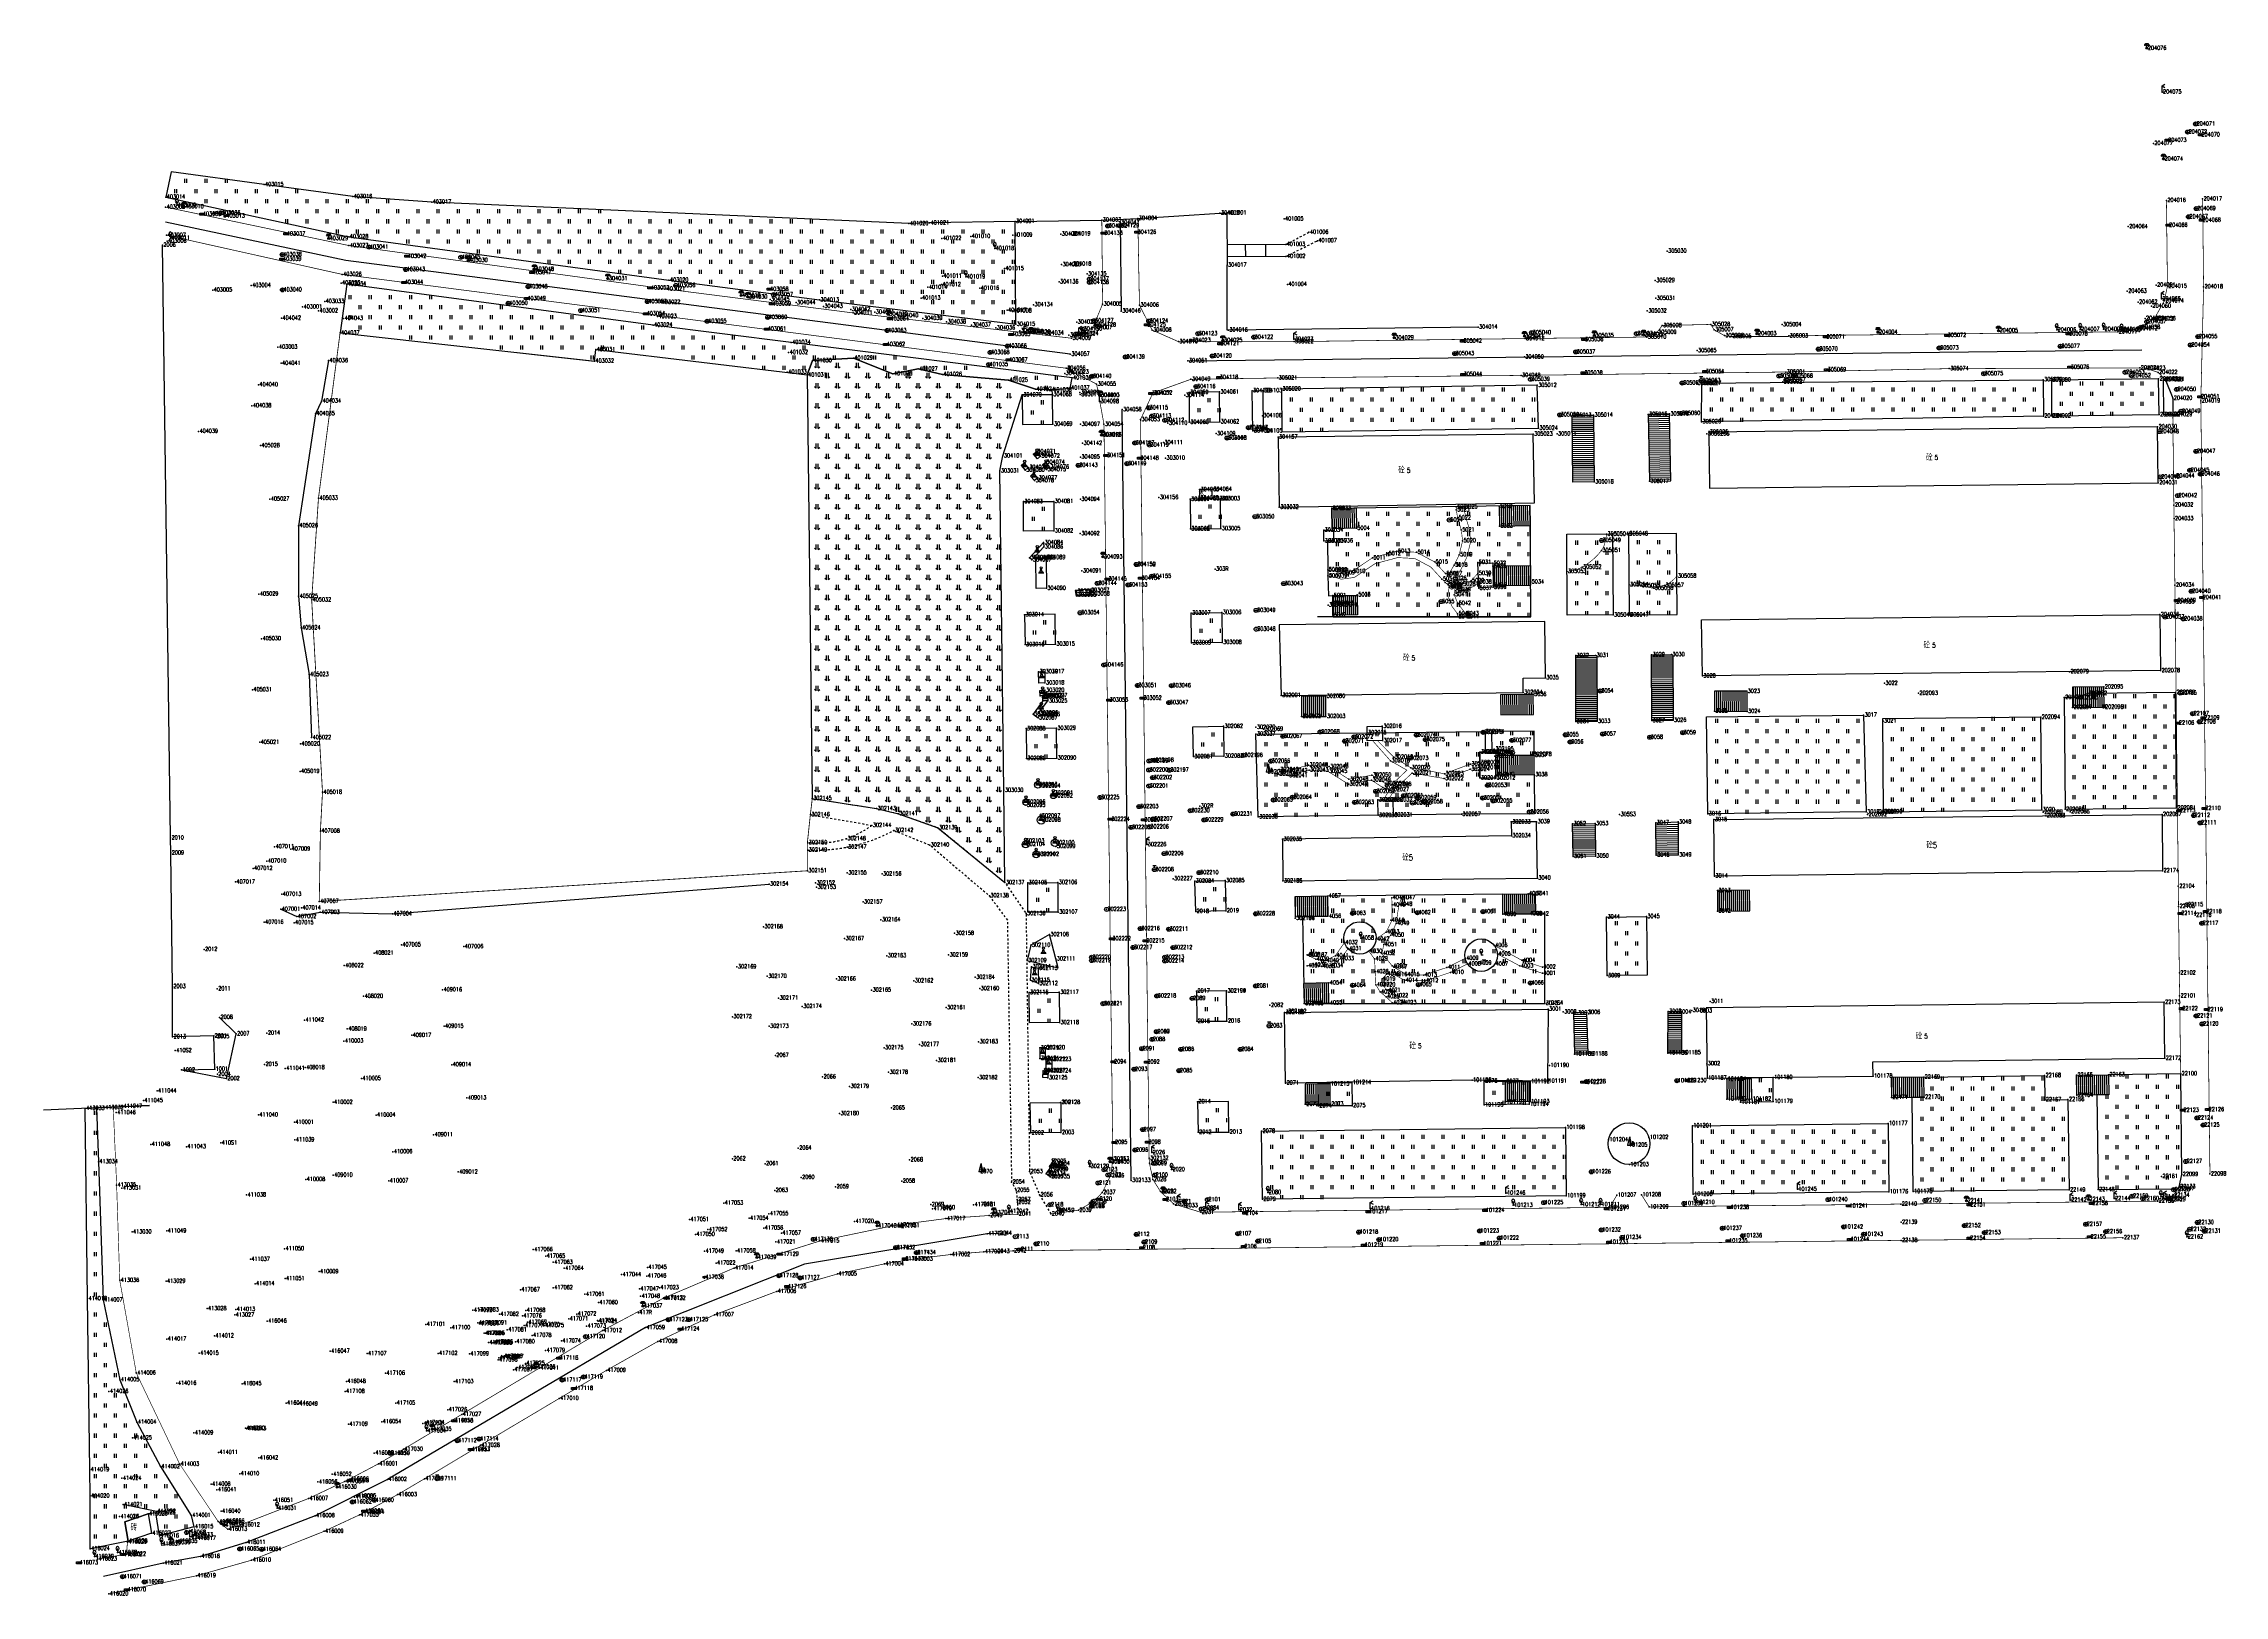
# Model space of a CAD drawing. Extents: x 945 to 1485, y 1110 to 1494.
import ezdxf
from ezdxf.enums import TextEntityAlignment as Align

# ---------------------------------------------------------------- set-up
doc = ezdxf.new("R2010")
doc.units = 0
doc.header["$LTSCALE"] = 0.5
doc.header["$PDSIZE"] = 0.2
for name, pattern in [('X16', [4.5, 3.5, -1]), ('X3', [5, 4, -1]), ('X6', [2, 1, -1])]:
    doc.linetypes.add(name, pattern=pattern)
doc.layers.get('0').update_dxf_attribs({"linetype": 'CONTINUOUS'})
doc.layers.add('ASSIST', color=7, linetype='CONTINUOUS', plot=False)
for name, color, linetype in [('COMPONENT', 4, 'CONTINUOUS'), ('DLDW', 11, 'CONTINUOUS'), ('DLSS', 4, 'CONTINUOUS'), ('DMTZ', 3, 'CONTINUOUS'), ('GXYZ', 2, 'CONTINUOUS'), ('JJ', 2, 'CONTINUOUS'), ('JMD', 6, 'CONTINUOUS'), ('ZBTZ', 3, 'CONTINUOUS'), ('ZDH', 1, 'CONTINUOUS')]:
    doc.layers.add(name, color=color, linetype=linetype)
doc.styles.add('HZ', font='rs.shx', dxfattribs={"width": 0.8, "bigfont": 'hztxt.shx'})
doc.linetypes.add('10421', pattern='A,2,[150,AAA.SHX,S=0.5,R=0,X=0,Y=0.5],1e-11', length=2)
doc.linetypes.add('10422', pattern='A,0.75,[150,AAA.SHX,S=0.5,R=0,X=0,Y=0.5],1.5,[177,AAA.SHX,S=1,R=0,X=0,Y=0.4],0.75', length=3)
doc.linetypes.add('1161', pattern='A,0,[149,AAA.SHX,S=0.15,R=0,X=0,Y=0],-1.6', length=1.6)
doc.linetypes.add('7341', pattern='A,1e-10,[170,AAA.SHX,S=1,R=0,X=0,Y=0],2', length=2)
doc.linetypes.add('7343', pattern='A,1e-10,[171,AAA.SHX,S=1,R=0,X=0,Y=0],2', length=2)
doc.linetypes.add('921', pattern='A,3.3,[150,AAA.SHX,S=0.8,R=0,X=0,Y=0],-1.6,[150,AAA.SHX,S=0.8,R=0,X=0,Y=0.8],1e-11', length=4.9)

# ---------------------------------------------------------------- blocks, each defined once
blk = doc.blocks.new('gc097')
for p, q in [((-0.7, 2), (-0.7, 2.3)), ((-0.7, 2.3), (0.7, 2.3)), ((0, 0.5), (0, 2.3)), ((0.7, 2.3), (0.7, 2))]:
    blk.add_line(p, q)
for centre, radius in [((-0.7, 1.6), 0.4), ((0, 0), 0.5), ((0.7, 1.6), 0.4)]:
    blk.add_circle(centre, radius)
blk = doc.blocks.new('gc143')
for p, q in [((0, 1), (0, 2)), ((0, 1), (0, 0)), ((1, 0), (0, 0))]:
    blk.add_line(p, q)
for centre, start, end in [((0.225, 2), 102.680383, 257.319617), ((-0.225, 2), 282.680383, 77.319617)]:
    blk.add_arc(centre, 1.025, start, end)
blk = doc.blocks.new('gcbj0612')
for p, q in [((-0.7, 0.3), (0.2, 0.5)), ((-0.6, -0.3), (0.3, -0.1))]:
    blk.add_line(p, q)
at = {"flags": 128}
for points in [[(-0.7, 0.3), (-0.8, 0.2), (-0.8, 0.2), (-0.8, 0.2), (-0.8, 0.2), (-0.8, 0.1), (-0.8, 0), (-0.8, 0), (-0.8, -0.1), (-0.8, -0.1), (-0.8, -0.2), (-0.8, -0.2), (-0.7, -0.3), (-0.7, -0.3), (-0.7, -0.3), (-0.6, -0.3), (-0.6, -0.3), (-0.6, -0.3), (-0.5, -0.3), (-0.5, -0.3), (-0.5, -0.3), (-0.5, -0.2), (-0.5, -0.2), (-0.5, -0.1), (-0.5, 0), (-0.5, 0), (-0.5, 0.1), (-0.5, 0.1), (-0.6, 0.2), (-0.6, 0.2), (-0.6, 0.2), (-0.7, 0.3), (-0.7, 0.3)], [(-0.7, 0.2), (-0.7, 0.2), (-0.7, 0.1), (-0.8, 0), (-0.7, -0.1), (-0.7, -0.2), (-0.7, -0.2), (-0.6, -0.3), (-0.6, -0.3), (-0.6, -0.2), (-0.6, -0.2), (-0.6, -0.1), (-0.6, 0), (-0.6, 0.1), (-0.7, 0.1), (-0.7, 0.2)]]:
    blk.add_lwpolyline(points, close=True, dxfattribs=at)
blk.add_lwpolyline([(0.3, -0.1), (0.3, -0.1), (0.4, -0.1), (0.4, 0), (0.4, 0), (0.4, 0.1), (0.4, 0.1), (0.4, 0.2), (0.4, 0.2), (0.4, 0.3), (0.4, 0.3), (0.3, 0.4), (0.3, 0.4), (0.3, 0.5), (0.2, 0.5), (0.2, 0.5), (0.2, 0.5), (0.1, 0.5)], dxfattribs=at)
at = {"extrusion": (0, 0, -1), "flags": 128}
blk.add_lwpolyline([(-0.4, 0.3), (-0.5, 0.3), (-0.6, 0.3), (-0.7, 0.3), (-0.8, 0.2), (-0.8, 0.1), (-0.8, 0), (-0.8, -0.1), (-0.8, -0.1), (-0.7, -0.1), (-0.6, -0.1), (-0.6, -0.1), (-0.6, 0), (-0.6, 0), (-0.6, 0), (-0.7, 0), (-0.7, 0), (-0.8, 0), (-0.8, 0), (-0.9, -0.1), (-0.9, -0.2), (-0.9, -0.3), (-0.9, -0.4)], dxfattribs=at)
blk.add_lwpolyline([(-0.1, -0.2), (-0.2, -0.5), (0.1, -0.5)], close=True)
blk = doc.blocks.new('gc052')
for p, q in [((0, 3), (1.4, 3.8)), ((0, 3), (1.4, 2.2)), ((0, 0), (0, 3)), ((1, 0), (0, 0))]:
    blk.add_line(p, q)
blk = doc.blocks.new('*U25')
at = {"linetype": 'Continuous'}
for points in [[(1.3, 1.3), (2, 0), (1, 4)], [(1.3, 1.3), (1, 4), (1, 0)], [(1.3, 1.3), (1, 0), (2, 0)]]:
    blk.add_solid(points, dxfattribs=at)
blk = doc.blocks.new('*U24')
at = {"linetype": 'Continuous'}
for points in [[(2.7, 0.7), (2.5, 2), (2.5, 0)], [(2.7, 0.7), (3, 0), (2.5, 2)], [(2.7, 0.7), (2.5, 0), (3, 0)]]:
    blk.add_solid(points, dxfattribs=at)
blk = doc.blocks.new('gc021')
for p, q in [((2, 0), (1, 4)), ((1, 4), (1, 0)), ((1, 0), (2, 0)), ((2.5, 0), (2.5, 2)), ((2.5, 2), (3, 0)), ((3, 0), (2.5, 0))]:
    blk.add_line(p, q)
for points in [[(0, 0), (1, 4)], [(0, 0), (1, 0)], [(1, 4), (1, 0), (2, 0)], [(2.5, 2), (2, 0), (2.5, 0)]]:
    blk.add_lwpolyline(points)
at = {"linetype": 'Continuous'}
for name in ['*U25', '*U24']:
    blk.add_blockref(name, (0, 0), dxfattribs=at)
blk = doc.blocks.new('gc133')
for p, q in [((-1, 0), (1, 0)), ((-0.8, 2), (0.8, 2)), ((0, 1), (0, 2))]:
    blk.add_line(p, q)
blk.add_circle((0, 0), 1)
blk = doc.blocks.new('gc042')
blk.add_line((-1, 0), (1, 0))
blk.add_circle((0, 0), 1)
blk = doc.blocks.new('gc041')
for p, q in [((-1, 0.5), (1, 0.5)), ((-1, -0.5), (-1, 0.5)), ((-0.33, 0.5), (-0.33, -0.5)), ((0.33, 0.5), (0.33, -0.5)), ((1, 0.5), (1, -0.5)), ((1, -0.5), (-1, -0.5))]:
    blk.add_line(p, q)
blk = doc.blocks.new('gc043')
for p, q in [((-1, 0), (1, 0)), ((0, -1), (0, 1))]:
    blk.add_line(p, q)
blk.add_circle((0, 0), 1)
blk = doc.blocks.new('gc050')
for p, q in [((-0.3, 0), (0.1, 0.7)), ((-0.3, 0), (0.3, 0)), ((0.3, 0), (-0.1, -0.7))]:
    blk.add_line(p, q)
blk.add_circle((0, 0), 1)
blk = doc.blocks.new('gc188')
blk.add_circle((0, 0), 1)
blk = doc.blocks.new('*U35')
at = {"linetype": 'Continuous'}
for points in [[(0, 0.3), (0.8, 0.6), (-0.8, 0.6)], [(0, 0.3), (-0.8, 0.6), (-0.8, 0)], [(0, 0.3), (-0.8, 0), (0.8, 0)], [(0, 0.3), (0.8, 0), (0.8, 0.6)]]:
    blk.add_solid(points, dxfattribs=at)
blk = doc.blocks.new('gc107')
for points in [[(-1.3, 0), (-0.8, 0), (0.8, 0), (1.3, 0)], [(-0.8, 0), (-0.8, 0.6), (0.8, 0.6), (0.8, 0)], [(-0.55, 0.6), (-0.2, 2)], [(0.55, 0.6), (0.2, 2)]]:
    blk.add_lwpolyline(points)
blk.add_circle((0, 2.55), 0.55)
at = {"linetype": 'Continuous'}
blk.add_blockref('*U35', (0, 0), dxfattribs=at)
blk = doc.blocks.new('gc323')
at = {"flags": 128}
for points in [[(-0.5, 0), (-0.5, 2)], [(0.5, 0), (0.5, 2)]]:
    blk.add_lwpolyline(points, dxfattribs=at)
blk = doc.blocks.new('gc212')
for p, q in [((-0.5, 0), (-1.3, 0.6)), ((-0.5, 0), (-0.5, 2.5)), ((0.5, 0), (0.5, 2.5)), ((0.5, 0), (1.3, 0.6))]:
    blk.add_line(p, q)

msp = doc.modelspace()

# ---------------------------------------------------------------- linework, layer by layer
at = {"linetype": 'Continuous'}
for p, q in [((1020.01, 1440.18), (975.39, 1449.69)), ((1185.83, 1449.9, 10.7), (1207.32, 1450.23, 10.33)), ((1207.32, 1450.23, 10.33), (1216.24, 1450.65, 10.31)), ((1211.85, 1449.62, 10.38), (1212.14, 1427.7, 10.44)), ((1216.24, 1450.65, 10.31), (1236.6, 1451.95, 10.76)), ((1236.6, 1451.95, 10.76), (1238.33, 1451.95, 10.76)), ((1238.33, 1451.95, 10.76), (1238.35, 1439.07, 10.91)), ((976.62, 1297.17, 11.33), (974.6, 1444.02, 11.3)), ((1199.52, 1417, 10.38), (1020.01, 1440.18)), ((1238.35, 1422.98, 11.09), (1238.35, 1439.07, 10.91)), ((1238.68, 1422.98, 11.09), (1238.35, 1422.98, 11.09)), ((1300.54, 1423.7, 12.44), (1238.68, 1422.98, 11.09)), ((1228.66, 1415.36, 10.81), (1464.96, 1418.07)), ((1214.6, 1212.3, 9.02), (1212.36, 1403.27, 10.34)), ((1263.3, 1363.59, 10.44), (1263.34, 1362.08, 10.45)), ((1297.46, 1351.97), (1260.78, 1351.97)), ((1313.62, 1351.97), (1297.46, 1351.97)), ((976.67, 1293.43, 11.27), (976.62, 1297.17, 11.33)), ((977.08, 1260.36, 11.31), (976.67, 1293.43, 11.27)), ((977.14, 1247.88, 13.24), (977.08, 1260.36, 11.31)), ((971.44, 1230.86, 9), (945.17, 1229.72, 8.73)), ((955.49, 1230.16, 8.84), (960.2, 1230.37, 8.89)), ((960.2, 1230.37, 8.89), (971.44, 1230.86, 9)), ((1178.94, 1199.1, 8.56), (1133.64, 1191.53, 7.72)), ((1181.76, 1199.18, 8.61), (1178.94, 1199.1, 8.56)), ((1133.64, 1191.53, 7.72), (1094.29, 1175.84, 7.72)), ((1094.29, 1175.84, 7.72), (1030.35, 1138.24, 7.03)), ((1030.35, 1138.24, 7.03), (1012.44, 1129.25, 6.86)), ((1012.44, 1129.25, 6.86), (995.32, 1122.63, 6.71)), ((984.03, 1119.17, 6.58), (974.8, 1117.51, 6.44)), ((995.32, 1122.63, 6.71), (984.03, 1119.17, 6.58)), ((974.8, 1117.51, 6.44), (959.98, 1114.17))]:
    msp.add_line(p, q, dxfattribs=at)
at = {"linetype": 'Continuous', "flags": 128}
for points, elevation in [([(1313.62, 1359.79), (1313.41, 1379.5)], 10.68), ([(979.37, 1239.67), (987.56, 1239.88), (987.3, 1248.09), (977.14, 1247.88)], 13.24)]:
    msp.add_lwpolyline(points, dxfattribs=dict(at, elevation=elevation))
for points, elevation in [([(1264.73, 1370.76), (1263.21, 1370.72), (1262.32, 1370.73), (1262.29, 1373.41), (1264.7, 1373.44)], 10.43), ([(1300.69, 1359.03), (1300.47, 1365.43), (1304.17, 1365.22), (1304.2, 1364.48), (1304.26, 1359.69), (1304.24, 1359.27)], 10.59), ([(1276.82, 1324.82), (1276.87, 1321.27), (1273.07, 1321.22), (1273.03, 1324.77)], 10.33), ([(1304.94, 1312), (1301, 1312.02), (1300.99, 1318.43), (1304.93, 1318.44)], 10.54), ([(1279.46, 1306.59), (1279.52, 1302.82), (1275.76, 1302.76), (1275.73, 1306.56)], 10.31)]:
    msp.add_lwpolyline(points, close=True, dxfattribs=dict(at, elevation=elevation))
at = {"linetype": 'Continuous'}
for centre, radius in [((1271.27, 1272.4, 10.21), 4), ((1301.32, 1268.12, 10.32), 4.02)]:
    msp.add_circle(centre, radius, dxfattribs=at)
at = {"layer": 'ASSIST', "linetype": 'Continuous', "flags": 128}
for points in [[(1329.13, 1401.9), (1329.33, 1385.37), (1324.04, 1385.31), (1323.83, 1401.84)], [(1342.65, 1402.09), (1343.01, 1385.53), (1348.31, 1385.65), (1347.95, 1402.2)], [(1264.29, 1378.8), (1270.3, 1378.9), (1270.39, 1373.9), (1264.38, 1373.77)], [(1313.41, 1379.5), (1305.75, 1379.32), (1305.87, 1374.41), (1313.53, 1374.6)], [(1304.26, 1359.69), (1313.62, 1359.79), (1313.57, 1364.58), (1304.2, 1364.48)], [(1264.55, 1357.19), (1270.62, 1357.24), (1270.66, 1352.39), (1264.58, 1352.35)], [(1324.73, 1325.99), (1324.72, 1342.32), (1329.99, 1342.32), (1330.01, 1326)], [(1343.55, 1326.22), (1343.52, 1342.53), (1348.8, 1342.54), (1348.83, 1326.23)], [(1447.83, 1329.5), (1455.62, 1329.56), (1455.58, 1334.57), (1447.79, 1334.52)], [(1256.83, 1327.25), (1262.86, 1327.25), (1262.86, 1332.27), (1256.83, 1332.27)], [(1359.1, 1328.58), (1367.18, 1328.5), (1367.22, 1333.49), (1359.14, 1333.56)], [(1304.9, 1312.8), (1314.45, 1312.84), (1314.43, 1317.65), (1304.88, 1317.61)], [(1324.08, 1292.6), (1323.97, 1300.67), (1329.51, 1300.72), (1329.62, 1292.67)], [(1344.67, 1292.89), (1344.56, 1300.9), (1350.07, 1301.11), (1350.11, 1292.94)], [(1255.22, 1277.61), (1263.35, 1277.75), (1263.27, 1282.74), (1255.14, 1282.6)], [(1314.77, 1278.33), (1306.69, 1278.24), (1306.64, 1283.26), (1314.72, 1283.35)], [(1359.88, 1279.04), (1367.88, 1279.14), (1367.82, 1284.21), (1359.82, 1284.12)], [(1257.43, 1256.14), (1263.59, 1256.3), (1263.46, 1261.24), (1257.3, 1261.09)], [(1327.81, 1243.66), (1327.51, 1253.94), (1324.16, 1253.84), (1324.46, 1243.56)], [(1347.59, 1243.86), (1347.64, 1254.18), (1350.95, 1254.16), (1350.91, 1243.85)], [(1362.19, 1232.44), (1368.32, 1232.5), (1368.27, 1237.45), (1362.14, 1237.4)], [(1402.96, 1232.88), (1411.02, 1232.93), (1410.98, 1237.9), (1402.93, 1237.84)], [(1448.78, 1238.39), (1456.71, 1238.49), (1456.77, 1233.52), (1448.84, 1233.43)], [(1257.74, 1231.17), (1263.92, 1231.21), (1263.89, 1236.22), (1257.71, 1236.18)], [(1313.41, 1231.83), (1307.33, 1231.75), (1307.33, 1236.82), (1313.46, 1236.82)]]:
    msp.add_lwpolyline(points, close=True, dxfattribs=at)
at = {"layer": 'ASSIST', "linetype": 'Continuous', "elevation": 14.31, "flags": 128}
msp.add_lwpolyline([(1306.16, 1327.62), (1314.24, 1327.72), (1314.18, 1332.7), (1306.1, 1332.61)], close=True, dxfattribs=at)
at = {"layer": 'DLDW', "linetype": 'Continuous', "flags": 128}
for points, elevation in [([(1188.37, 1388.3), (1189.1, 1388.97), (1188.08, 1390.09), (1187.35, 1389.42)], 9.46), ([(1190.38, 1392.21), (1191.12, 1392.88), (1192.12, 1391.74), (1191.37, 1391.09)], 10.33), ([(1193.34, 1390.22), (1194.37, 1389.02), (1193.65, 1388.4), (1192.62, 1389.59)], 10.3), ([(1191.45, 1386.36), (1190.68, 1385.68), (1189.67, 1386.82), (1190.44, 1387.5)], 10.27), ([(1192.92, 1370.32), (1192.95, 1369.26), (1190.01, 1366.05), (1189.44, 1366.59)], 10.14), ([(1190.99, 1366.58), (1193.5, 1366.63), (1193.6, 1359.01), (1191.1, 1358.97)], 10.11), ([(1191.65, 1338.35), (1193.17, 1338.34), (1193.25, 1335.56), (1191.73, 1335.52)], 9.95), ([(1193.96, 1331.1), (1192.7, 1331.1), (1190.32, 1327.84), (1191.53, 1326.91), (1192.14, 1327.74), (1191.67, 1328.1), (1193.96, 1331.1)], 9.91), ([(1193.25, 1333.74), (1193.27, 1332.43), (1192.08, 1332.35), (1191.98, 1333.65)], 9.93), ([(1192.7, 1332.37), (1193.95, 1332.43), (1193.96, 1331.1), (1192.71, 1331.09)], 9.95), ([(1195.93, 1267.19), (1194.35, 1273.22), (1189.75, 1270.58), (1188.85, 1266.78), (1196.51, 1264.96)], 9.56), ([(1189.9, 1265.26), (1191.59, 1264.89), (1191.61, 1261.1), (1189.64, 1261.91)], 9.61), ([(1193.38, 1245.19), (1191.96, 1245.13), (1191.98, 1242.53), (1193.41, 1242.54)], 9.43), ([(1192.8, 1239.48), (1194.02, 1239.45), (1193.98, 1237.74), (1192.75, 1237.78)], 9.38), ([(1193.49, 1242.3), (1194.93, 1242.3), (1194.95, 1239.46), (1193.51, 1239.49), (1193.58, 1242.29)], 9.4), ([(1195.74, 1215.03), (1194.56, 1213.24), (1193.57, 1213.93), (1194.79, 1215.69)], 9.11), ([(1196.1, 1216.43), (1195.23, 1217.05), (1194.48, 1215.93), (1195.36, 1215.34)], 9.13)]:
    msp.add_lwpolyline(points, close=True, dxfattribs=dict(at, elevation=elevation))
at = {"layer": 'DLDW', "linetype": 'Continuous'}
for centre, radius in [((1191.51, 1310.34, 9.88), 0.831), ((1195.33, 1307.58, 9.84), 0.677), ((1188.54, 1306.02, 9.86), 0.763), ((1192.3, 1301.59, 9.85), 1), ((1195.73, 1295.95, 9.74), 0.923), ((1188.44, 1295.56, 9.8), 0.856), ((1191.06, 1293.08, 9.78), 0.828)]:
    msp.add_circle(centre, radius, dxfattribs=at)
at = {"layer": 'DLSS', "linetype": 'Continuous'}
for p, q in [((1242.88, 1444.12), (1242.9, 1441.17, 15.88)), ((1247.88, 1444.15), (1247.9, 1441.2, 15.88))]:
    msp.add_line(p, q, dxfattribs=at)
at = {"layer": 'DLSS', "linetype": 'Continuous', "const_width": 0.175, "flags": 128}
for points in [[(975.39, 1453.44), (1020.8, 1443.92), (1099.29, 1433.17), (1145.69, 1427.23), (1199.83, 1420.96), (1205.07, 1423.58), (1207.53, 1429.43), (1207.32, 1450.23)], [(1377.49, 1421.55), (1459.01, 1422.54), (1464.1, 1423.36), (1468.03, 1425.71), (1470.54, 1430.22), (1471.32, 1433.84), (1471.07, 1455.12)], [(1480.04, 1455.48), (1480.28, 1433.69), (1479.59, 1405.43), (1481.85, 1213.92)], [(1216.24, 1450.65), (1216.65, 1429.15), (1219.79, 1422.99), (1226.29, 1420.12), (1254.98, 1420.12), (1312.17, 1420.88)], [(1312.17, 1420.88), (1342.36, 1421.26), (1344.89, 1422.42), (1346.16, 1424.1), (1358.18, 1424.38), (1359.03, 1423.07), (1361.56, 1421.61), (1363.41, 1421.39), (1377.49, 1421.39)], [(1216.91, 1400.79), (1219.98, 1407.4), (1229.42, 1410.8), (1250.92, 1411.11), (1311.19, 1411.75), (1376.78, 1412.59), (1417.27, 1413.42), (1464.48, 1413.6), (1466.04, 1413.51), (1469.01, 1412.49), (1470.72, 1410.79), (1472.65, 1406.1), (1472.65, 1402.07), (1472.92, 1379.64), (1472.95, 1376.26), (1473.17, 1359.79), (1473.21, 1355.64), (1474.02, 1285.2), (1474.07, 1280.2), (1474.27, 1263.71), (1474.34, 1258.03), (1474.6, 1238.74), (1474.88, 1213.81), (1474.23, 1210.75), (1473.97, 1210.26), (1472.73, 1208.65), (1470.95, 1207.62), (1468.9, 1207.18), (1405.25, 1206.45), (1342.91, 1205.75), (1341.04, 1208.75)], [(1460.28, 1198.11), (1405.34, 1197.46), (1185.35, 1194.86), (1181.21, 1194.7), (1178.12, 1194.63), (1169.91, 1193.95), (1160.64, 1192.83), (1153.46, 1191.63), (1141.84, 1189.13), (1126.8, 1184.82), (1111.38, 1179.02), (1097.35, 1172.43), (1084.6, 1165.25), (1072.9, 1158.29), (1053.39, 1146.69), (1039.51, 1138.39), (1032.84, 1134.46), (1024.77, 1130.12), (1023.39, 1129.44), (1014.66, 1125.38), (996.71, 1118.23), (983.05, 1114.36), (961.33, 1109.88)], [(958.54, 1118.51), (965.7, 1119.71), (965.94, 1122.73)]]:
    msp.add_lwpolyline(points, dxfattribs=at)
for points, elevation in [([(1194.7, 1204.02), (1201.52, 1204.92), (1205.21, 1207.04), (1207.44, 1209.31), (1209.56, 1213.6), (1210.06, 1217.59), (1207.86, 1399.65), (1206.04, 1409.59), (1198.49, 1413.53), (1019.16, 1436.77), (975.6, 1446.48)], 8.66), ([(1334.91, 1208.64), (1333.13, 1205.64), (1231.83, 1204.43), (1225.12, 1206.48), (1221.87, 1209.53), (1220, 1212.53), (1219.11, 1216.6), (1219.04, 1217.81), (1216.91, 1400.79)], 10.24), ([(988.43, 1127.79), (990.79, 1125.9), (993.92, 1126.96), (1010.81, 1133.51), (1020.93, 1138.3), (1028.11, 1142.1), (1034.32, 1145.72), (1048.75, 1154.34), (1068.02, 1165.83), (1083.63, 1175.11), (1098.72, 1183.13), (1116.23, 1190.6), (1137.49, 1197.31), (1156.31, 1201.23), (1168.71, 1202.86), (1179.43, 1203.62), (1186.52, 1203.96)], 6.63), ([(982.42, 1126.52), (983.03, 1123.67), (974.41, 1121.81), (973.88, 1124.28)], 6.6)]:
    msp.add_lwpolyline(points, dxfattribs=dict(at, elevation=elevation))
at = {"layer": 'DLSS', "color": 7, "linetype": 'Continuous', "elevation": 15.92, "flags": 128}
msp.add_lwpolyline([(1252.88, 1444.18), (1238.34, 1444.09)], dxfattribs=at)
at = {"layer": 'DLSS', "linetype": 'X6', "flags": 128}
for points, elevation in [([(1252.88, 1444.18), (1258.64, 1447.21)], 15.92), ([(1252.95, 1441.23), (1260.73, 1445.12)], 15.88)]:
    msp.add_lwpolyline(points, dxfattribs=dict(at, elevation=elevation))
at = {"layer": 'DLSS', "linetype": 'Continuous', "elevation": 15.88, "flags": 128}
msp.add_lwpolyline([(1252.95, 1441.23), (1238.42, 1441.14)], dxfattribs=at)
at = {"layer": 'DLSS', "linetype": 'X3', "const_width": 0.15, "flags": 128}
for points, elevation in [([(1263.3, 1363.57), (1265.13, 1363.36), (1266.77, 1362.86), (1269.34, 1363.19), (1274.36, 1366.55), (1278.12, 1367.6), (1280.45, 1368.18), (1285.3, 1367.93), (1289.79, 1365.53), (1292.46, 1362.64), (1293.31, 1362.62), (1294.62, 1364.76), (1295.86, 1367.32), (1296.71, 1370.79), (1296.38, 1373.46), (1295.47, 1376.47), (1295.13, 1378.44), (1295.13, 1379.16)], 10.46), ([(1300.62, 1360.56), (1299.69, 1359.55), (1296.7, 1358.39), (1295.44, 1358.68), (1294.83, 1358.38), (1294.61, 1357.42), (1295.51, 1355.28), (1297.45, 1352.69), (1297.46, 1351.97)], 10.46), ([(1251.05, 1312.98), (1253.51, 1312.62), (1258.67, 1313.98), (1263.33, 1313.68), (1268.45, 1310.46), (1274.11, 1311.5), (1276.91, 1309.65), (1278.63, 1309.15), (1277.07, 1306.59)], 10.48), ([(1279.15, 1282.35), (1279.23, 1280.55), (1279.23, 1276.79), (1277.75, 1273.84), (1275.25, 1272.08)], 10.26), ([(1297.38, 1267.34), (1292.84, 1265.07), (1287.07, 1263.19), (1282.77, 1263.28), (1279.68, 1265.14), (1279.27, 1265.47), (1276.72, 1268.55), (1277.18, 1270.72), (1278.91, 1273.1), (1280.23, 1275.97), (1280.95, 1280.72), (1281.65, 1282.36)], 10.38), ([(1258.19, 1268.2), (1260.34, 1267.09), (1262.75, 1266.77), (1265.19, 1267.99), (1267.44, 1271.23)], 10.21), ([(1258.22, 1265.49), (1259.74, 1265.71), (1261.8, 1265.32), (1263.82, 1265.49), (1266.51, 1267.27), (1268.37, 1269.75)], 10.23), ([(1304.54, 1270.53), (1311.39, 1266.84), (1316.46, 1265.16)], 10.32), ([(1273.49, 1269.08), (1274.88, 1267.2), (1275.07, 1264.03), (1275.22, 1260.8), (1276.26, 1259), (1277.74, 1257.81), (1279.29, 1256.32)], 10.25), ([(1281.99, 1256.37), (1279.94, 1258.07), (1278.06, 1259.44), (1276.77, 1260.77), (1276.78, 1262.22), (1277.85, 1263.42), (1279.71, 1263.31), (1282.37, 1261.89), (1287.42, 1261.76), (1293.72, 1263.85), (1297.92, 1265.95)], 10.27), ([(1316.48, 1263.62), (1310.92, 1265.44), (1305.33, 1268.42)], 10.34), ([(982.42, 1126.52), (981.74, 1129.3), (974.1, 1141.4), (968.28, 1152.44), (964.06, 1162.93), (959.9, 1182.7), (958.75, 1216.93), (958.3, 1230.29)], 6.6), ([(988.43, 1127.79), (978.89, 1142.02), (968.13, 1164.6), (964.03, 1187.56), (963.26, 1211.14), (962.42, 1230.47)], 6.63)]:
    msp.add_lwpolyline(points, dxfattribs=dict(at, elevation=elevation))
at = {"layer": 'DLSS', "linetype": 'X3', "flags": 128}
for points in [[(1297.12, 1379.14, 0.15, 0.15, 0), (1297.11, 1378.6, 0.15, 0.15, 0), (1297.4, 1376.92, 0.15, 0.15, 0), (1298.32, 1373.87, 0.15, 0.15, 0), (1298.73, 1370.67, 0.15, 0.15, 0), (1297.74, 1366.65, 0.15, 0.15, 0), (1296.37, 1363.81, 0.15, 0.15, 0), (1295, 1361.58, 0.15, 0.15, 0), (1294.66, 1360.54, 0.15, 0.15, 0), (1296.61, 1360.02, 0.15, 0.15, 0), (1298.79, 1360.86, 0.15, 0.15, 0), (1300.49, 1362.7, 0, 0, 0)], [(1295.48, 1351.95, 0.15, 0.15, 0), (1295.46, 1352.69, 0.15, 0.15, 0), (1294.11, 1354.48, 0.15, 0.15, 0), (1292.95, 1357.28, 0.15, 0.15, 0), (1293.39, 1359.18, 0.15, 0.15, 0), (1293.35, 1359.61, 0.15, 0.15, 0), (1293.14, 1359.83, 0.15, 0.15, 0), (1292.42, 1360.43, 0.15, 0.15, 0), (1291.58, 1361.29, 0.15, 0.15, 0), (1291.31, 1361.58, 0.15, 0.15, 0), (1288.82, 1364.28, 0.15, 0.15, 0), (1284.87, 1366.39, 0.15, 0.15, 0), (1280.6, 1366.61, 0.15, 0.15, 0), (1275.02, 1365.11, 0.15, 0.15, 0), (1269.9, 1361.69, 0.15, 0.15, 0), (1266.63, 1361.26, 0.15, 0.15, 0), (1264.81, 1361.82, 0.15, 0.15, 0), (1263.34, 1362.08, 0, 0, 0)], [(1251.27, 1314.1, 0.15, 0.15, 0), (1253.48, 1313.81, 0.15, 0.15, 0), (1258.52, 1315.2, 0.15, 0.15, 0), (1263.64, 1314.83, 0.15, 0.15, 0), (1268.54, 1311.68, 0.15, 0.15, 0), (1274.23, 1312.7, 0.15, 0.15, 0), (1277.62, 1310.62, 0.15, 0.15, 0), (1279.22, 1310.44, 0.15, 0.15, 0), (1282.91, 1313.95, 0.15, 0.15, 0), (1278.84, 1316.27, 0.15, 0.15, 0), (1274.42, 1321.24, 0, 0, 0)], [(1275.64, 1321.25, 0.15, 0.15, 0), (1279.65, 1317.19, 0.15, 0.15, 0), (1283.84, 1314.55, 0.15, 0.15, 0), (1292.19, 1313.07, 0.15, 0.15, 0), (1298.66, 1315.47, 0.15, 0.15, 0), (1300.98, 1315.83, 0, 0, 0)], [(1278.31, 1306.59, 0.15, 0.15, 0), (1279.86, 1309.15, 0.15, 0.15, 0), (1284.18, 1313.23, 0.15, 0.15, 0), (1292.16, 1311.88, 0.15, 0.15, 0), (1298.61, 1314.16, 0.15, 0.15, 0), (1300.98, 1314.6, 0, 0, 0)]]:
    msp.add_lwpolyline(points, format="xyseb", dxfattribs=at)
at = {"layer": 'DLSS', "linetype": 'X3', "const_width": 0.15, "flags": 128}
for points in [[(1322.55, 1363.18, 0.041507), (1324.8, 1363.62, 0.059042), (1326.29, 1364.23, 0.050806), (1328.98, 1366.11, 0.053804), (1331.1, 1368.38, 0.085682), (1331.86, 1369.87, 0.055451), (1332.35, 1372.42)], [(1337.93, 1359.87, -0.014146), (1339.65, 1359.79, -0.02019), (1340.85, 1359.66, -0.027398), (1342.91, 1359.22, 0.048795), (1344.08, 1359.03, 0.081388), (1344.66, 1359.08, 0.022131), (1346.69, 1359.71, 0.074185), (1348.18, 1360.51, 0.056851), (1349.79, 1362.02)]]:
    msp.add_lwpolyline(points, format="xyb", dxfattribs=at)
at = {"layer": 'DLSS', "linetype": 'X6', "flags": 128}
for points in [[(1135.12, 1302.93), (1150.36, 1300.27)], [(1135.6, 1306.95), (1151.52, 1304.44), (1156.92, 1303.17), (1166.73, 1299.69), (1183.32, 1286.1), (1188.56, 1278.42), (1189.42, 1214.51), (1191.91, 1208.74), (1194.7, 1204.02)], [(1155.82, 1299.01), (1164.7, 1295.4), (1179.46, 1282.83), (1183.93, 1276.78), (1184.97, 1211.9), (1186.08, 1209.89), (1186.37, 1207.55), (1186.4, 1206.88), (1186.52, 1203.96)]]:
    msp.add_lwpolyline(points, dxfattribs=at)
for points in [[(1134.46, 1294.15, 0.029554), (1139.36, 1294.23, 0.029554), (1144.22, 1294.88, 0.037196), (1150.17, 1296.51, 0.037196), (1155.82, 1299.01)], [(1150.36, 1300.27, -0.040192), (1147.35, 1298.37, -0.040192), (1144.07, 1296.97, -0.054578), (1139.34, 1295.94, -0.054578), (1134.5, 1295.97)]]:
    msp.add_lwpolyline(points, format="xyb", dxfattribs=at)
at = {"layer": 'DMTZ', "linetype": '10421', "flags": 128}
for points in [[(1015.75, 1415.4), (1014.03, 1405.4), (1012.49, 1402.26), (1008.32, 1374.52), (1008.33, 1357.03), (1008.95, 1349.21), (1010.96, 1337.64), (1011.57, 1322.04)], [(1003.91, 1279.5), (1007.9, 1277.67), (1013.72, 1278.73), (1031.58, 1278.36), (1124.89, 1285.74)], [(979.37, 1239.67), (990.45, 1237.53), (992.85, 1248.63), (988.77, 1252.71)], [(973, 1129.98), (973.11, 1130.32), (964.86, 1132.01)]]:
    msp.add_lwpolyline(points, dxfattribs=at)
at = {"layer": 'DMTZ', "linetype": '10422', "flags": 128}
msp.add_lwpolyline([(973.88, 1124.28), (973, 1129.98), (971.06, 1129.71)], dxfattribs=at)
at = {"layer": 'GXYZ', "linetype": '7341', "elevation": 10.07, "flags": 128}
msp.add_lwpolyline([(1200.72, 1358.49), (1200.95, 1357.08), (1204.74, 1357.39), (1204.61, 1358.81)], close=True, dxfattribs=at)
at = {"layer": 'GXYZ', "linetype": '7343', "elevation": 10.07, "flags": 128}
msp.add_lwpolyline([(1200.72, 1358.49), (1200.95, 1357.08), (1204.74, 1357.39), (1204.61, 1358.81)], close=True, dxfattribs=at)
at = {"layer": 'GXYZ', "linetype": 'X16', "elevation": 10.07, "flags": 128}
msp.add_lwpolyline([(1201.01, 1358.26), (1201.16, 1357.35), (1204.46, 1357.62), (1204.38, 1358.54)], close=True, dxfattribs=at)
at = {"layer": 'JJ', "linetype": '921', "const_width": 0.2, "flags": 128}
msp.add_lwpolyline([(1134.33, 1411.85), (1081.96, 1418.14), (1081.65, 1415.28), (1018.61, 1422.27), (1013.26, 1381.34), (1011.58, 1356.14), (1014.26, 1308.48), (1013.74, 1298.84), (1013.46, 1281.42), (1134.38, 1289.02), (1134.38, 1294.15), (1134.38, 1295.97), (1135.12, 1302.93), (1135.6, 1306.95)], close=True, dxfattribs=at)
at = {"layer": 'JMD', "linetype": 'Continuous'}
for p, q in [((1329.13, 1401.87), (1323.83, 1401.81)), ((1324.04, 1385.31), (1323.83, 1401.84)), ((1329.14, 1401.37), (1323.84, 1401.31)), ((1329.14, 1400.87), (1323.85, 1400.81)), ((1329.15, 1400.37), (1323.85, 1400.31)), ((1329.16, 1399.87), (1323.86, 1399.81)), ((1329.16, 1399.37), (1323.87, 1399.31)), ((1329.13, 1401.9), (1329.33, 1385.37)), ((1342.65, 1402.09), (1343.01, 1385.53)), ((1342.66, 1402.03), (1347.95, 1402.14)), ((1342.67, 1401.53), (1347.96, 1401.64)), ((1342.68, 1401.03), (1347.97, 1401.14)), ((1342.69, 1400.53), (1347.99, 1400.64)), ((1342.7, 1400.03), (1348, 1400.14)), ((1342.71, 1399.53), (1348.01, 1399.64)), ((1348.31, 1385.65), (1347.95, 1402.2)), ((1329.17, 1398.87), (1323.87, 1398.81)), ((1329.17, 1398.37), (1323.88, 1398.31)), ((1329.18, 1397.87), (1323.88, 1397.81)), ((1329.19, 1397.37), (1323.89, 1397.31)), ((1329.19, 1396.87), (1323.9, 1396.81)), ((1329.2, 1396.37), (1323.9, 1396.31)), ((1329.2, 1395.87), (1323.91, 1395.81)), ((1329.21, 1395.37), (1323.91, 1395.31)), ((1329.22, 1394.87), (1323.92, 1394.81)), ((1329.22, 1394.37), (1323.93, 1394.31)), ((1329.23, 1393.87), (1323.93, 1393.81)), ((1342.72, 1399.03), (1348.02, 1399.14)), ((1342.73, 1398.53), (1348.03, 1398.64)), ((1342.74, 1398.03), (1348.04, 1398.14)), ((1342.75, 1397.53), (1348.05, 1397.64)), ((1342.76, 1397.03), (1348.06, 1397.14)), ((1342.77, 1396.53), (1348.07, 1396.64)), ((1342.79, 1396.03), (1348.08, 1396.14)), ((1342.8, 1395.53), (1348.09, 1395.64)), ((1342.81, 1395.03), (1348.11, 1395.14)), ((1342.82, 1394.53), (1348.12, 1394.64)), ((1342.83, 1394.03), (1348.13, 1394.14)), ((1329.24, 1393.37), (1323.94, 1393.31)), ((1329.24, 1392.87), (1323.95, 1392.81)), ((1329.25, 1392.37), (1323.95, 1392.31)), ((1329.25, 1391.87), (1323.96, 1391.81)), ((1329.26, 1391.37), (1323.96, 1391.31)), ((1329.27, 1390.87), (1323.97, 1390.81)), ((1329.27, 1390.37), (1323.98, 1390.31)), ((1329.28, 1389.87), (1323.98, 1389.81)), ((1329.28, 1389.37), (1323.99, 1389.31)), ((1329.29, 1388.87), (1323.99, 1388.81)), ((1342.84, 1393.53), (1348.14, 1393.64)), ((1342.85, 1393.03), (1348.15, 1393.14)), ((1342.86, 1392.53), (1348.16, 1392.64)), ((1342.87, 1392.03), (1348.17, 1392.14)), ((1342.88, 1391.53), (1348.18, 1391.64)), ((1342.89, 1391.03), (1348.19, 1391.14)), ((1342.91, 1390.53), (1348.2, 1390.65)), ((1342.92, 1390.03), (1348.21, 1390.15)), ((1342.93, 1389.53), (1348.22, 1389.65)), ((1342.94, 1389.03), (1348.24, 1389.15)), ((1342.95, 1388.53), (1348.25, 1388.65)), ((1329.3, 1388.37), (1324, 1388.31)), ((1329.3, 1387.87), (1324.01, 1387.81)), ((1329.31, 1387.37), (1324.01, 1387.31)), ((1329.32, 1386.87), (1324.02, 1386.81)), ((1329.32, 1386.37), (1324.03, 1386.31)), ((1329.33, 1385.87), (1324.03, 1385.81)), ((1329.33, 1385.37), (1324.04, 1385.31)), ((1342.96, 1388.03), (1348.26, 1388.15)), ((1342.97, 1387.53), (1348.27, 1387.65)), ((1342.98, 1387.03), (1348.28, 1387.15)), ((1342.99, 1386.53), (1348.29, 1386.65)), ((1343, 1386.03), (1348.3, 1386.15)), ((1343.01, 1385.53), (1348.31, 1385.65)), ((1264.29, 1378.8), (1270.3, 1378.9)), ((1264.3, 1378.8), (1264.39, 1373.77)), ((1264.8, 1378.8), (1264.89, 1373.78)), ((1265.3, 1378.81), (1265.39, 1373.79)), ((1265.8, 1378.82), (1265.89, 1373.8)), ((1266.3, 1378.83), (1266.39, 1373.81)), ((1266.8, 1378.84), (1266.89, 1373.82)), ((1267.3, 1378.85), (1267.39, 1373.84)), ((1267.8, 1378.86), (1267.89, 1373.85)), ((1268.3, 1378.86), (1268.39, 1373.86)), ((1268.8, 1378.87), (1268.89, 1373.87)), ((1269.3, 1378.88), (1269.39, 1373.88)), ((1269.8, 1378.89), (1269.89, 1373.89)), ((1270.3, 1378.9), (1270.39, 1373.9)), ((1313.41, 1379.5), (1305.75, 1379.32)), ((1305.75, 1379.32), (1305.87, 1374.41)), ((1306.25, 1379.33), (1306.36, 1374.43)), ((1306.75, 1379.34), (1306.86, 1374.44)), ((1307.25, 1379.35), (1307.36, 1374.45)), ((1307.75, 1379.37), (1307.86, 1374.46)), ((1308.25, 1379.38), (1308.36, 1374.47)), ((1308.75, 1379.39), (1308.86, 1374.49)), ((1309.24, 1379.4), (1309.36, 1374.5)), ((1309.74, 1379.41), (1309.86, 1374.51)), ((1310.24, 1379.43), (1310.36, 1374.52)), ((1310.74, 1379.44), (1310.86, 1374.53)), ((1311.24, 1379.45), (1311.36, 1374.55)), ((1311.74, 1379.46), (1311.86, 1374.56)), ((1312.24, 1379.47), (1312.36, 1374.57)), ((1312.74, 1379.49), (1312.86, 1374.58)), ((1313.24, 1379.5), (1313.36, 1374.59)), ((1270.39, 1373.9), (1264.38, 1373.77)), ((1305.87, 1374.41), (1313.53, 1374.6)), ((1313.57, 1364.58), (1304.2, 1364.48)), ((1304.62, 1359.69), (1304.57, 1364.49)), ((1305.12, 1359.7), (1305.07, 1364.49)), ((1305.62, 1359.71), (1305.57, 1364.5)), ((1306.12, 1359.71), (1306.07, 1364.5)), ((1306.62, 1359.72), (1306.57, 1364.51)), ((1307.12, 1359.72), (1307.07, 1364.51)), ((1307.62, 1359.73), (1307.57, 1364.52)), ((1308.12, 1359.73), (1308.07, 1364.52)), ((1308.62, 1359.74), (1308.57, 1364.53)), ((1309.12, 1359.74), (1309.07, 1364.53)), ((1309.62, 1359.75), (1309.57, 1364.54)), ((1310.12, 1359.75), (1310.07, 1364.55)), ((1310.62, 1359.76), (1310.57, 1364.55)), ((1311.12, 1359.76), (1311.07, 1364.56)), ((1311.62, 1359.77), (1311.57, 1364.56)), ((1312.12, 1359.77), (1312.07, 1364.57)), ((1312.62, 1359.78), (1312.57, 1364.57)), ((1313.12, 1359.79), (1313.07, 1364.58)), ((1313.62, 1359.79), (1313.57, 1364.58)), ((1264.55, 1357.19), (1270.62, 1357.24)), ((1264.62, 1357.19), (1264.66, 1352.35)), ((1265.12, 1357.2), (1265.16, 1352.35)), ((1265.62, 1357.2), (1265.66, 1352.36)), ((1266.12, 1357.2), (1266.16, 1352.36)), ((1266.62, 1357.21), (1266.66, 1352.36)), ((1267.12, 1357.21), (1267.16, 1352.37)), ((1267.62, 1357.22), (1267.66, 1352.37)), ((1268.12, 1357.22), (1268.16, 1352.37)), ((1268.62, 1357.22), (1268.66, 1352.38)), ((1269.12, 1357.23), (1269.16, 1352.38)), ((1269.62, 1357.23), (1269.66, 1352.39)), ((1270.12, 1357.23), (1270.16, 1352.39)), ((1270.62, 1357.24), (1270.66, 1352.39)), ((1304.26, 1359.69), (1313.62, 1359.79)), ((1270.66, 1352.39), (1264.58, 1352.35)), ((1324.73, 1325.99), (1324.72, 1342.32)), ((1324.72, 1342.32), (1329.99, 1342.32)), ((1324.72, 1341.82), (1329.99, 1341.82)), ((1324.72, 1341.32), (1329.99, 1341.32)), ((1324.72, 1340.82), (1329.99, 1340.82)), ((1324.72, 1340.32), (1329.99, 1340.32)), ((1329.99, 1342.32), (1330.01, 1326)), ((1343.52, 1342.53), (1348.8, 1342.54)), ((1343.55, 1326.22), (1343.52, 1342.53)), ((1343.52, 1342.03), (1348.8, 1342.04)), ((1343.52, 1341.53), (1348.8, 1341.54)), ((1343.52, 1341.03), (1348.8, 1341.04)), ((1343.52, 1340.53), (1348.8, 1340.54)), ((1343.53, 1340.03), (1348.8, 1340.04)), ((1348.8, 1342.54), (1348.83, 1326.23)), ((1324.72, 1339.82), (1329.99, 1339.82)), ((1324.72, 1339.32), (1329.99, 1339.32)), ((1324.72, 1338.82), (1329.99, 1338.82)), ((1324.72, 1338.32), (1329.99, 1338.32)), ((1324.72, 1337.82), (1329.99, 1337.82)), ((1324.72, 1337.32), (1329.99, 1337.32)), ((1324.72, 1336.82), (1329.99, 1336.82)), ((1324.72, 1336.32), (1329.99, 1336.32)), ((1324.72, 1335.82), (1330, 1335.82)), ((1324.72, 1335.32), (1330, 1335.32)), ((1324.72, 1334.82), (1330, 1334.82)), ((1343.53, 1339.53), (1348.8, 1339.54)), ((1343.53, 1339.03), (1348.8, 1339.04)), ((1343.53, 1338.53), (1348.8, 1338.54)), ((1343.53, 1338.03), (1348.81, 1338.04)), ((1343.53, 1337.53), (1348.81, 1337.54)), ((1343.53, 1337.03), (1348.81, 1337.04)), ((1343.53, 1336.53), (1348.81, 1336.54)), ((1343.53, 1336.03), (1348.81, 1336.04)), ((1343.53, 1335.53), (1348.81, 1335.54)), ((1343.53, 1335.03), (1348.81, 1335.04)), ((1343.54, 1334.53), (1348.81, 1334.54)), ((1455.58, 1334.57), (1447.79, 1334.52)), ((1448.12, 1329.5), (1448.08, 1334.52)), ((1448.62, 1329.5), (1448.58, 1334.52)), ((1449.12, 1329.51), (1449.08, 1334.52)), ((1449.62, 1329.51), (1449.58, 1334.53)), ((1450.12, 1329.51), (1450.08, 1334.53)), ((1450.62, 1329.52), (1450.58, 1334.54)), ((1451.12, 1329.52), (1451.08, 1334.54)), ((1451.62, 1329.53), (1451.58, 1334.54)), ((1452.12, 1329.53), (1452.08, 1334.55)), ((1452.62, 1329.53), (1452.58, 1334.55)), ((1453.12, 1329.54), (1453.08, 1334.55)), ((1453.62, 1329.54), (1453.58, 1334.56)), ((1454.12, 1329.54), (1454.08, 1334.56)), ((1454.62, 1329.55), (1454.58, 1334.57)), ((1455.12, 1329.55), (1455.08, 1334.57)), ((1455.62, 1329.56), (1455.58, 1334.57)), ((1262.86, 1332.27), (1256.83, 1332.27)), ((1256.86, 1327.25), (1256.86, 1332.27)), ((1257.36, 1327.25), (1257.36, 1332.27)), ((1257.86, 1327.25), (1257.86, 1332.27)), ((1258.36, 1327.25), (1258.36, 1332.27)), ((1258.86, 1327.25), (1258.86, 1332.27)), ((1259.36, 1327.25), (1259.36, 1332.27)), ((1259.86, 1327.25), (1259.86, 1332.27)), ((1260.36, 1327.25), (1260.36, 1332.27)), ((1260.86, 1327.25), (1260.86, 1332.27)), ((1261.36, 1327.25), (1261.36, 1332.27)), ((1261.86, 1327.25), (1261.86, 1332.27)), ((1262.36, 1327.25), (1262.36, 1332.27)), ((1262.86, 1327.25), (1262.86, 1332.27)), ((1314.18, 1332.7, 14.31), (1306.1, 1332.61, 14.31)), ((1306.24, 1327.62, 14.31), (1306.18, 1332.61, 14.31)), ((1306.74, 1327.63, 14.31), (1306.68, 1332.61, 14.31)), ((1307.24, 1327.63, 14.31), (1307.18, 1332.62, 14.31)), ((1307.74, 1327.64, 14.31), (1307.68, 1332.62, 14.31)), ((1308.24, 1327.64, 14.31), (1308.18, 1332.63, 14.31)), ((1308.74, 1327.65, 14.31), (1308.68, 1332.64, 14.31)), ((1309.24, 1327.66, 14.31), (1309.18, 1332.64, 14.31)), ((1309.74, 1327.66, 14.31), (1309.68, 1332.65, 14.31)), ((1310.24, 1327.67, 14.31), (1310.18, 1332.65, 14.31)), ((1310.74, 1327.67, 14.31), (1310.68, 1332.66, 14.31)), ((1311.24, 1327.68, 14.31), (1311.18, 1332.67, 14.31)), ((1311.74, 1327.69, 14.31), (1311.68, 1332.67, 14.31)), ((1312.24, 1327.69, 14.31), (1312.18, 1332.68, 14.31)), ((1312.74, 1327.7, 14.31), (1312.68, 1332.68, 14.31)), ((1313.24, 1327.7, 14.31), (1313.18, 1332.69, 14.31)), ((1313.74, 1327.71, 14.31), (1313.68, 1332.7, 14.31)), ((1314.24, 1327.72, 14.31), (1314.18, 1332.7, 14.31)), ((1324.72, 1334.32), (1330, 1334.32)), ((1324.72, 1333.82), (1330, 1333.82)), ((1324.72, 1333.32), (1330, 1333.32)), ((1324.73, 1332.82), (1330, 1332.82)), ((1324.73, 1332.32), (1330, 1332.32)), ((1324.73, 1331.82), (1330, 1331.82)), ((1324.73, 1331.32), (1330, 1331.32)), ((1324.73, 1330.82), (1330, 1330.82)), ((1324.73, 1330.32), (1330, 1330.32)), ((1324.73, 1329.82), (1330, 1329.82)), ((1324.73, 1329.32), (1330, 1329.32)), ((1343.54, 1334.03), (1348.81, 1334.04)), ((1343.54, 1333.53), (1348.81, 1333.54)), ((1343.54, 1333.03), (1348.81, 1333.04)), ((1343.54, 1332.53), (1348.81, 1332.54)), ((1343.54, 1332.03), (1348.82, 1332.04)), ((1343.54, 1331.53), (1348.82, 1331.54)), ((1343.54, 1331.03), (1348.82, 1331.04)), ((1343.54, 1330.53), (1348.82, 1330.54)), ((1343.54, 1330.03), (1348.82, 1330.04)), ((1343.54, 1329.53), (1348.82, 1329.54)), ((1367.22, 1333.49), (1359.14, 1333.56)), ((1359.18, 1328.57), (1359.22, 1333.56)), ((1359.68, 1328.57), (1359.72, 1333.56)), ((1360.18, 1328.57), (1360.22, 1333.55)), ((1360.68, 1328.56), (1360.72, 1333.55)), ((1361.18, 1328.56), (1361.22, 1333.54)), ((1361.68, 1328.55), (1361.72, 1333.54)), ((1362.18, 1328.55), (1362.22, 1333.53)), ((1362.68, 1328.54), (1362.72, 1333.53)), ((1363.18, 1328.54), (1363.22, 1333.52)), ((1363.68, 1328.53), (1363.72, 1333.52)), ((1364.18, 1328.53), (1364.22, 1333.52)), ((1364.68, 1328.52), (1364.72, 1333.51)), ((1365.18, 1328.52), (1365.22, 1333.51)), ((1365.68, 1328.51), (1365.72, 1333.5)), ((1366.18, 1328.51), (1366.22, 1333.5)), ((1366.68, 1328.51), (1366.72, 1333.49)), ((1367.18, 1328.5), (1367.22, 1333.49)), ((1447.83, 1329.5), (1455.62, 1329.56)), ((1256.83, 1327.25), (1262.86, 1327.25)), ((1306.16, 1327.62, 14.31), (1314.24, 1327.72, 14.31)), ((1324.73, 1328.82), (1330, 1328.82)), ((1324.73, 1328.32), (1330, 1328.32)), ((1324.73, 1327.82), (1330, 1327.82)), ((1324.73, 1327.32), (1330, 1327.32)), ((1324.73, 1326.82), (1330, 1326.82)), ((1324.73, 1326.32), (1330, 1326.32)), ((1343.55, 1329.03), (1348.82, 1329.04)), ((1343.55, 1328.53), (1348.82, 1328.54)), ((1343.55, 1328.03), (1348.82, 1328.04)), ((1343.55, 1327.53), (1348.82, 1327.54)), ((1343.55, 1327.03), (1348.82, 1327.04)), ((1343.55, 1326.53), (1348.83, 1326.54)), ((1359.1, 1328.58), (1367.18, 1328.5)), ((1314.43, 1317.65), (1304.88, 1317.61)), ((1304.9, 1312.8), (1314.45, 1312.84)), ((1304.95, 1312.8), (1304.93, 1317.61)), ((1305.45, 1312.8), (1305.43, 1317.62)), ((1305.95, 1312.81), (1305.93, 1317.62)), ((1306.45, 1312.81), (1306.43, 1317.62)), ((1306.95, 1312.81), (1306.93, 1317.62)), ((1307.45, 1312.81), (1307.43, 1317.62)), ((1307.95, 1312.81), (1307.93, 1317.63)), ((1308.45, 1312.82), (1308.43, 1317.63)), ((1308.95, 1312.82), (1308.93, 1317.63)), ((1309.45, 1312.82), (1309.43, 1317.63)), ((1309.95, 1312.82), (1309.93, 1317.63)), ((1310.45, 1312.82), (1310.43, 1317.64)), ((1310.95, 1312.83), (1310.93, 1317.64)), ((1311.45, 1312.83), (1311.43, 1317.64)), ((1311.95, 1312.83), (1311.93, 1317.64)), ((1312.45, 1312.83), (1312.43, 1317.64)), ((1312.95, 1312.83), (1312.93, 1317.65)), ((1313.45, 1312.84), (1313.43, 1317.65)), ((1313.95, 1312.84), (1313.93, 1317.65)), ((1314.45, 1312.84), (1314.43, 1317.65)), ((1323.97, 1300.67), (1329.51, 1300.72)), ((1324.08, 1292.6), (1323.97, 1300.67)), ((1323.98, 1300.17), (1329.51, 1300.22)), ((1323.99, 1299.67), (1329.52, 1299.72)), ((1324, 1299.17), (1329.53, 1299.22)), ((1324, 1298.67), (1329.54, 1298.72)), ((1324.01, 1298.17), (1329.54, 1298.23)), ((1324.02, 1297.67), (1329.55, 1297.73)), ((1324.02, 1297.17), (1329.56, 1297.23)), ((1324.03, 1296.67), (1329.56, 1296.73)), ((1329.51, 1300.72), (1329.62, 1292.67)), ((1344.56, 1300.9), (1350.07, 1301.11)), ((1344.67, 1292.89), (1344.56, 1300.9)), ((1344.57, 1300.4), (1350.08, 1300.6)), ((1344.57, 1299.9), (1350.08, 1300.09)), ((1344.58, 1299.4), (1350.08, 1299.58)), ((1344.59, 1298.9), (1350.08, 1299.07)), ((1344.6, 1298.4), (1350.09, 1298.56)), ((1344.6, 1297.9), (1350.09, 1298.05)), ((1344.61, 1297.4), (1350.09, 1297.54)), ((1344.62, 1296.9), (1350.09, 1297.03)), ((1350.07, 1301.11), (1350.11, 1292.94)), ((1324.04, 1296.17), (1329.57, 1296.23)), ((1324.04, 1295.67), (1329.58, 1295.73)), ((1324.05, 1295.17), (1329.58, 1295.23)), ((1324.06, 1294.67), (1329.59, 1294.73)), ((1324.06, 1294.17), (1329.6, 1294.24)), ((1324.07, 1293.67), (1329.6, 1293.74)), ((1324.08, 1293.17), (1329.61, 1293.24)), ((1324.08, 1292.67), (1329.62, 1292.74)), ((1344.62, 1296.4), (1350.1, 1296.52)), ((1344.63, 1295.9), (1350.1, 1296.01)), ((1344.64, 1295.4), (1350.1, 1295.5)), ((1344.65, 1294.9), (1350.1, 1294.99)), ((1344.65, 1294.4), (1350.11, 1294.48)), ((1344.66, 1293.9), (1350.11, 1293.97)), ((1344.67, 1293.4), (1350.11, 1293.46)), ((1344.67, 1292.9), (1350.11, 1292.95)), ((1263.27, 1282.74), (1255.14, 1282.6)), ((1255.35, 1277.61), (1255.27, 1282.61)), ((1255.85, 1277.62), (1255.77, 1282.61)), ((1256.35, 1277.63), (1256.27, 1282.62)), ((1256.85, 1277.64), (1256.77, 1282.63)), ((1257.35, 1277.65), (1257.27, 1282.64)), ((1257.85, 1277.66), (1257.77, 1282.65)), ((1258.35, 1277.66), (1258.27, 1282.66)), ((1258.85, 1277.67), (1258.77, 1282.67)), ((1259.35, 1277.68), (1259.27, 1282.67)), ((1259.85, 1277.69), (1259.77, 1282.68)), ((1260.35, 1277.7), (1260.27, 1282.69)), ((1260.85, 1277.71), (1260.77, 1282.7)), ((1261.35, 1277.71), (1261.27, 1282.71)), ((1261.85, 1277.72), (1261.77, 1282.72)), ((1262.35, 1277.73), (1262.27, 1282.72)), ((1262.85, 1277.74), (1262.77, 1282.73)), ((1263.35, 1277.75), (1263.27, 1282.74)), ((1306.64, 1283.26), (1314.72, 1283.35)), ((1306.69, 1278.24), (1306.64, 1283.26)), ((1307.19, 1278.25), (1307.14, 1283.27)), ((1307.69, 1278.25), (1307.64, 1283.27)), ((1308.19, 1278.26), (1308.14, 1283.28)), ((1308.69, 1278.27), (1308.64, 1283.28)), ((1309.19, 1278.27), (1309.14, 1283.29)), ((1309.69, 1278.28), (1309.64, 1283.3)), ((1310.19, 1278.28), (1310.14, 1283.3)), ((1310.69, 1278.29), (1310.64, 1283.31)), ((1311.19, 1278.29), (1311.14, 1283.31)), ((1311.69, 1278.3), (1311.64, 1283.32)), ((1312.19, 1278.3), (1312.14, 1283.32)), ((1312.69, 1278.31), (1312.64, 1283.33)), ((1313.19, 1278.32), (1313.14, 1283.33)), ((1313.69, 1278.32), (1313.64, 1283.34)), ((1314.19, 1278.33), (1314.14, 1283.35)), ((1314.69, 1278.33), (1314.64, 1283.35)), ((1367.82, 1284.21), (1359.82, 1284.12)), ((1360.38, 1279.05), (1360.32, 1284.12)), ((1360.88, 1279.06), (1360.82, 1284.13)), ((1361.38, 1279.06), (1361.32, 1284.13)), ((1361.88, 1279.07), (1361.82, 1284.14)), ((1362.38, 1279.07), (1362.32, 1284.15)), ((1362.88, 1279.08), (1362.82, 1284.15)), ((1363.38, 1279.09), (1363.32, 1284.16)), ((1363.88, 1279.09), (1363.82, 1284.16)), ((1364.38, 1279.1), (1364.32, 1284.17)), ((1364.88, 1279.1), (1364.82, 1284.18)), ((1365.38, 1279.11), (1365.32, 1284.18)), ((1365.88, 1279.11), (1365.82, 1284.19)), ((1366.38, 1279.12), (1366.32, 1284.19)), ((1366.88, 1279.13), (1366.82, 1284.2)), ((1367.38, 1279.13), (1367.32, 1284.21)), ((1367.88, 1279.14), (1367.82, 1284.21)), ((1255.22, 1277.61), (1263.35, 1277.75)), ((1314.77, 1278.33), (1306.69, 1278.24)), ((1359.88, 1279.04), (1367.88, 1279.14)), ((1263.46, 1261.24), (1257.3, 1261.09)), ((1257.59, 1256.15), (1257.46, 1261.09)), ((1258.09, 1256.16), (1257.96, 1261.1)), ((1258.59, 1256.17), (1258.46, 1261.12)), ((1259.09, 1256.18), (1258.96, 1261.13)), ((1259.59, 1256.2), (1259.46, 1261.14)), ((1260.09, 1256.21), (1259.96, 1261.15)), ((1260.59, 1256.22), (1260.46, 1261.17)), ((1261.09, 1256.23), (1260.96, 1261.18)), ((1261.59, 1256.25), (1261.46, 1261.19)), ((1262.09, 1256.26), (1261.96, 1261.21)), ((1262.59, 1256.27), (1262.46, 1261.22)), ((1263.09, 1256.29), (1262.96, 1261.23)), ((1263.59, 1256.3), (1263.46, 1261.24)), ((1257.43, 1256.14), (1263.59, 1256.3)), ((1327.51, 1253.94), (1324.16, 1253.84)), ((1324.16, 1253.84), (1324.46, 1243.56)), ((1327.53, 1253.44), (1324.18, 1253.34)), ((1327.81, 1243.66), (1327.51, 1253.94)), ((1347.59, 1243.86), (1347.64, 1254.18)), ((1347.64, 1254.18), (1350.95, 1254.16)), ((1347.64, 1253.68), (1350.95, 1253.66)), ((1350.95, 1254.16), (1350.91, 1243.85)), ((1327.54, 1252.94), (1324.19, 1252.84)), ((1327.56, 1252.44), (1324.2, 1252.34)), ((1327.57, 1251.94), (1324.22, 1251.84)), ((1327.59, 1251.44), (1324.23, 1251.34)), ((1327.6, 1250.94), (1324.25, 1250.84)), ((1327.62, 1250.44), (1324.26, 1250.34)), ((1327.63, 1249.94), (1324.28, 1249.84)), ((1327.64, 1249.44), (1324.29, 1249.34)), ((1327.66, 1248.94), (1324.31, 1248.84)), ((1327.67, 1248.44), (1324.32, 1248.34)), ((1347.61, 1249.18), (1350.93, 1249.16)), ((1347.61, 1248.68), (1350.93, 1248.66)), ((1347.61, 1248.18), (1350.93, 1248.16)), ((1347.62, 1251.18), (1350.94, 1251.16)), ((1347.62, 1250.68), (1350.94, 1250.66)), ((1347.62, 1250.18), (1350.94, 1250.16)), ((1347.62, 1249.68), (1350.93, 1249.66)), ((1347.63, 1253.18), (1350.95, 1253.16)), ((1347.63, 1252.68), (1350.95, 1252.66)), ((1347.63, 1252.18), (1350.95, 1252.16)), ((1347.63, 1251.68), (1350.94, 1251.66)), ((1327.69, 1247.94), (1324.33, 1247.84)), ((1327.7, 1247.44), (1324.35, 1247.34)), ((1327.72, 1246.94), (1324.36, 1246.84)), ((1327.73, 1246.44), (1324.38, 1246.34)), ((1327.75, 1245.94), (1324.39, 1245.85)), ((1327.76, 1245.44), (1324.41, 1245.35)), ((1327.77, 1244.94), (1324.42, 1244.85)), ((1327.79, 1244.44), (1324.44, 1244.35)), ((1327.8, 1243.94), (1324.45, 1243.85)), ((1347.59, 1244.68), (1350.91, 1244.66)), ((1347.59, 1244.18), (1350.91, 1244.16)), ((1347.6, 1246.68), (1350.92, 1246.66)), ((1347.6, 1246.18), (1350.92, 1246.16)), ((1347.6, 1245.68), (1350.91, 1245.66)), ((1347.6, 1245.18), (1350.91, 1245.16)), ((1347.61, 1247.68), (1350.92, 1247.66)), ((1347.61, 1247.18), (1350.92, 1247.16)), ((1368.27, 1237.45), (1362.14, 1237.4)), ((1362.32, 1232.44), (1362.27, 1237.4)), ((1362.82, 1232.45), (1362.77, 1237.4)), ((1363.32, 1232.45), (1363.27, 1237.41)), ((1363.82, 1232.46), (1363.77, 1237.41)), ((1364.32, 1232.46), (1364.27, 1237.42)), ((1364.82, 1232.47), (1364.77, 1237.42)), ((1365.32, 1232.47), (1365.27, 1237.42)), ((1365.82, 1232.48), (1365.77, 1237.43)), ((1366.32, 1232.48), (1366.27, 1237.43)), ((1366.82, 1232.48), (1366.77, 1237.44)), ((1367.32, 1232.49), (1367.27, 1237.44)), ((1367.82, 1232.49), (1367.77, 1237.45)), ((1368.32, 1232.5), (1368.27, 1237.45)), ((1410.98, 1237.9), (1402.93, 1237.84)), ((1403.02, 1232.88), (1402.98, 1237.84)), ((1403.52, 1232.88), (1403.48, 1237.85)), ((1404.02, 1232.88), (1403.98, 1237.85)), ((1404.52, 1232.89), (1404.48, 1237.85)), ((1405.02, 1232.89), (1404.98, 1237.86)), ((1405.52, 1232.89), (1405.48, 1237.86)), ((1406.02, 1232.9), (1405.98, 1237.87)), ((1406.52, 1232.9), (1406.48, 1237.87)), ((1407.02, 1232.9), (1406.98, 1237.87)), ((1407.52, 1232.91), (1407.48, 1237.88)), ((1408.02, 1232.91), (1407.98, 1237.88)), ((1408.52, 1232.92), (1408.48, 1237.88)), ((1409.02, 1232.92), (1408.98, 1237.89)), ((1409.52, 1232.92), (1409.48, 1237.89)), ((1410.02, 1232.93), (1409.98, 1237.89)), ((1410.52, 1232.93), (1410.48, 1237.9)), ((1411.02, 1232.93), (1410.98, 1237.9)), ((1448.78, 1238.39), (1456.71, 1238.49)), ((1449.21, 1238.4), (1449.27, 1233.43)), ((1449.71, 1238.4), (1449.77, 1233.44)), ((1450.21, 1238.41), (1450.27, 1233.44)), ((1450.71, 1238.42), (1450.77, 1233.45)), ((1451.21, 1238.42), (1451.27, 1233.45)), ((1451.71, 1238.43), (1451.77, 1233.46)), ((1452.21, 1238.43), (1452.27, 1233.47)), ((1452.71, 1238.44), (1452.77, 1233.47)), ((1453.21, 1238.45), (1453.27, 1233.48)), ((1453.71, 1238.45), (1453.77, 1233.49)), ((1454.21, 1238.46), (1454.27, 1233.49)), ((1454.71, 1238.46), (1454.77, 1233.5)), ((1455.21, 1238.47), (1455.27, 1233.5)), ((1455.71, 1238.48), (1455.77, 1233.51)), ((1456.21, 1238.48), (1456.27, 1233.52)), ((1456.71, 1238.49), (1456.77, 1233.52)), ((1263.89, 1236.22), (1257.71, 1236.18)), ((1257.92, 1231.17), (1257.89, 1236.18)), ((1258.42, 1231.18), (1258.39, 1236.18)), ((1258.92, 1231.18), (1258.89, 1236.18)), ((1259.42, 1231.18), (1259.39, 1236.19)), ((1259.92, 1231.19), (1259.89, 1236.19)), ((1260.42, 1231.19), (1260.39, 1236.19)), ((1260.92, 1231.19), (1260.89, 1236.2)), ((1261.42, 1231.2), (1261.39, 1236.2)), ((1261.92, 1231.2), (1261.89, 1236.2)), ((1262.42, 1231.2), (1262.39, 1236.21)), ((1262.92, 1231.21), (1262.89, 1236.21)), ((1263.42, 1231.21), (1263.39, 1236.21)), ((1263.92, 1231.21), (1263.89, 1236.22)), ((1307.33, 1231.75), (1307.33, 1236.82)), ((1307.33, 1236.82), (1313.46, 1236.82)), ((1313.41, 1231.83), (1307.33, 1231.75)), ((1307.83, 1231.76), (1307.84, 1236.82)), ((1308.33, 1231.77), (1308.34, 1236.82)), ((1308.83, 1231.77), (1308.84, 1236.82)), ((1309.33, 1231.78), (1309.35, 1236.82)), ((1309.83, 1231.78), (1309.85, 1236.82)), ((1310.33, 1231.79), (1310.35, 1236.82)), ((1310.83, 1231.79), (1310.86, 1236.82)), ((1311.33, 1231.8), (1311.36, 1236.82)), ((1311.83, 1231.81), (1311.87, 1236.82)), ((1312.33, 1231.81), (1312.37, 1236.82)), ((1312.83, 1231.82), (1312.87, 1236.82)), ((1313.33, 1231.82), (1313.38, 1236.82)), ((1362.19, 1232.44), (1368.32, 1232.5)), ((1402.96, 1232.88), (1411.02, 1232.93)), ((1456.77, 1233.52), (1448.84, 1233.43)), ((1257.74, 1231.17), (1263.92, 1231.21))]:
    msp.add_line(p, q, dxfattribs=at)
at = {"layer": 'JMD', "linetype": 'Continuous', "flags": 128}
for points, elevation in [([(1314.19, 1397.22), (1250.99, 1396.48), (1251.28, 1379.1), (1314.48, 1380.17)], 14.32), ([(1251.79, 1332.47), (1311.71, 1333.19), (1311.67, 1336.78), (1317.21, 1336.85), (1317.04, 1350.76), (1251.28, 1349.97)], 10.73), ([(1469.98, 1302.99), (1470.12, 1289.05), (1359.1, 1287.72), (1358.97, 1301.72)], 14.28), ([(1252.11, 1296.85), (1252.21, 1286.51), (1315.23, 1287.22), (1315.05, 1301.18), (1308.77, 1301.11), (1308.78, 1297.68)], 10.68), ([(1357.29, 1237.66), (1398.38, 1238.15), (1398.34, 1241.73), (1470.66, 1242.58), (1470.5, 1256.46), (1357.08, 1255.08)], 10.66)]:
    msp.add_lwpolyline(points, close=True, dxfattribs=dict(at, elevation=elevation))
for points in [[(1469.04, 1385.14), (1468.89, 1399.01), (1357.71, 1397.71), (1357.85, 1383.84)], [(1234.7, 1383.5), (1231.56, 1383.47), (1231.5, 1381.34), (1234.64, 1381.37)], [(1469.42, 1352.51), (1469.62, 1338.61), (1356.12, 1337.29), (1355.93, 1351.18)], [(1252.85, 1236.42), (1252.61, 1253.92), (1317.87, 1254.75), (1317.75, 1236.91), (1299.05, 1237.14)], [(971.06, 1129.71), (971.89, 1124.91), (966.09, 1122.95), (965.26, 1127.75)]]:
    msp.add_lwpolyline(points, close=True, dxfattribs=at)
at = {"layer": 'ZBTZ', "linetype": '1161', "flags": 128}
for points in [[(975.44, 1455.93), (1020.79, 1446.1), (1100.1, 1435.34), (1137.39, 1430.45), (1186.01, 1424.42), (1185.83, 1449.9), (1164.66, 1449.52), (1159.55, 1449.37), (1041.31, 1454.68), (1021.75, 1456.03), (999.78, 1459.04), (976.8, 1462.18)], [(1355.98, 1409.81), (1440.53, 1410.69), (1440.59, 1401.69), (1355.9, 1400.27)], [(1472.65, 1402.07), (1470.46, 1402.06), (1470.37, 1410.69), (1470.72, 1410.79), (1472.65, 1406.1), (1472.65, 1402.07)], [(1229.2, 1381.05), (1229.26, 1373.74), (1236.81, 1373.8), (1236.76, 1381.2)], [(1313.41, 1379.5), (1264.3, 1378.8), (1264.38, 1373.44), (1264.7, 1373.44), (1264.73, 1370.76), (1263.22, 1370.74), (1263.3, 1363.59), (1263.34, 1362.08), (1263.46, 1357.16), (1264.55, 1357.19), (1264.68, 1351.97), (1270.78, 1351.97), (1295.48, 1351.95), (1297.46, 1351.97), (1313.62, 1351.97)], [(1400.93, 1303.64), (1440.17, 1304.13), (1439.92, 1327.08), (1400.69, 1326.66)], [(1257.43, 1256.14), (1317.07, 1256.16), (1317.06, 1278.25), (1306.69, 1278.24), (1306.64, 1283.26), (1263.27, 1282.74), (1263.35, 1277.75), (1257.06, 1277.64)], [(1454.15, 1210.03), (1473.97, 1210.26), (1474.23, 1210.75), (1474.88, 1213.81), (1474.6, 1238.74), (1456.71, 1238.49), (1456.77, 1233.52), (1453.87, 1233.49)]]:
    msp.add_lwpolyline(points, close=True, dxfattribs=at)
for points, elevation in [([(1195.06, 1408.15), (1199.48, 1408.6), (1199.96, 1411.13), (1130.38, 1419.93), (1096.14, 1424.2), (1020.28, 1434.36), (1018.61, 1422.27), (1081.65, 1415.28), (1081.96, 1418.14), (1134.33, 1411.85), (1135.64, 1415.4), (1145.79, 1416.02), (1155.59, 1412.15), (1161.85, 1413.34), (1167.86, 1411.98), (1184.2, 1410.57), (1190.9, 1408.33)], 10.43), ([(1442.57, 1410.59), (1442.59, 1401.71), (1469.26, 1402.03), (1469.14, 1410.86)], 14.03), ([(1195.23, 1399.66), (1195.07, 1407.02), (1187.63, 1406.93), (1187.71, 1399.58)], 10.41), ([(1228.94, 1407.55), (1229, 1400.13), (1236.54, 1400.24), (1236.46, 1407.64)], 10.89), ([(1315.48, 1398.68), (1315.21, 1409.3), (1251.81, 1408.37), (1251.96, 1397.75)], 14.43), ([(1187.9, 1380.49), (1195.41, 1380.53), (1195.43, 1373.22), (1187.93, 1373.2)], 10.22), ([(1333.86, 1372.47), (1334, 1352.39), (1322.63, 1352.31), (1322.49, 1372.39)], 14.29), ([(1337.8, 1372.5), (1337.98, 1352.43), (1349.88, 1352.54), (1349.69, 1372.61)], 14.31), ([(1188.19, 1352.45), (1188.31, 1345.07), (1195.84, 1345.18), (1195.73, 1352.57)], 10.03), ([(1229.46, 1352.85), (1237.06, 1353), (1237.17, 1345.6), (1229.58, 1345.49)], 10.16), ([(1445.99, 1304.25), (1473.56, 1304.59), (1473.34, 1333.22), (1451.59, 1332.97), (1449.38, 1331.94), (1445.75, 1331.94)], 13.81), ([(1188.55, 1324.23), (1188.63, 1316.87), (1196.16, 1316.96), (1196.08, 1324.35)], 9.89), ([(1237.47, 1324.81), (1237.55, 1317.43), (1230.01, 1317.3), (1229.88, 1324.67)], 10.07), ([(1396.04, 1327.59), (1396.69, 1303.6), (1357.46, 1303.14), (1357.17, 1327.13)], 13.97), ([(1296.4, 1303.04), (1246.08, 1302.37), (1245.51, 1322.88), (1273.05, 1323.2), (1302.33, 1323.54), (1302.27, 1318.42), (1300.99, 1318.43), (1301, 1312.02), (1304.94, 1312), (1304.95, 1312.8), (1314.45, 1312.84), (1314.49, 1303.11)], 10.21), ([(1303.91, 1318.44), (1304.93, 1318.44), (1304.94, 1317.61), (1314.43, 1317.65), (1314.4, 1323.59), (1303.89, 1323.54)], 10.52), ([(1188.96, 1286.05), (1196.42, 1286.12), (1196.42, 1278.79), (1188.96, 1278.79)], 9.76), ([(1230.36, 1286.46), (1237.87, 1286.58), (1238.03, 1279.1), (1230.58, 1278.95)], 9.75), ([(1332.5, 1263.04), (1332.37, 1277.57), (1342.24, 1277.7), (1342.43, 1263.17)], 14.35), ([(1189.3, 1258.86), (1196.78, 1258.92), (1196.86, 1251.42), (1189.38, 1251.34)], 9.57), ([(1230.78, 1259.22), (1230.86, 1251.74), (1238.32, 1251.79), (1238.21, 1259.25)], 9.74), ([(1365.56, 1231.68), (1373.68, 1231.89), (1373.64, 1237.82), (1365.51, 1237.76)], 10.21), ([(1440.89, 1238.3), (1440.95, 1232.3), (1446.68, 1232.35), (1446.95, 1209.95), (1408.31, 1209.56), (1408.07, 1232.9), (1411.02, 1232.93), (1410.98, 1237.9)], 13.62), ([(1231.02, 1231.81), (1231.2, 1224.25), (1238.76, 1224.3), (1238.71, 1231.86)], 9.58), ([(1269.26, 1236.57), (1269.35, 1230.83), (1260.99, 1230.77), (1260.94, 1236.51)], 10.27), ([(1313.2, 1231.17), (1302.02, 1231.02), (1302.03, 1236.92), (1313.22, 1236.88)], 10.17), ([(956.67, 1134.15), (956.62, 1140.62), (956.06, 1183.02), (955.49, 1230.16), (958.3, 1230.29), (958.75, 1216.93), (959.9, 1182.7), (964.06, 1162.93), (968.28, 1152.44), (974.1, 1141.4), (981.74, 1129.3), (982.42, 1126.52), (973.88, 1124.28), (973, 1129.98), (971.06, 1129.71), (965.26, 1127.75), (966.09, 1122.95), (956.72, 1121.07)], 8.19), ([(1197.15, 1231.64), (1197.19, 1224.19), (1189.7, 1224.09), (1189.61, 1231.54)], 9.27), ([(1402.1, 1226.42), (1402.29, 1209.5), (1353.84, 1208.89), (1353.64, 1225.84)], 10.39), ([(1322.17, 1225.45), (1322.36, 1208.5), (1247.14, 1207.63), (1246.92, 1224.52)], 10.17)]:
    msp.add_lwpolyline(points, close=True, dxfattribs=dict(at, elevation=elevation))
at = {"layer": 'ZBTZ', "linetype": 'Continuous', "flags": 128}
for points, elevation in [([(1195.06, 1408.15), (1190.9, 1408.33), (1184.2, 1410.57), (1167.86, 1411.98), (1161.85, 1413.34), (1155.59, 1412.15), (1145.79, 1416.02), (1135.64, 1415.4), (1134.33, 1411.85), (1135.6, 1306.95), (1151.52, 1304.44), (1156.92, 1303.17), (1166.73, 1299.69), (1183.32, 1286.1), (1183.08, 1308.97), (1182.08, 1388.1), (1182.83, 1391.82), (1187.63, 1406.93), (1195.07, 1407.02), (1195.06, 1408.15)], 10.43), ([(1244.56, 1407.96), (1247.21, 1407.99), (1247.27, 1398), (1244.76, 1398.02)], 11.24)]:
    msp.add_lwpolyline(points, close=True, dxfattribs=dict(at, elevation=elevation))
at = {"layer": 'ZBTZ', "linetype": '1161'}
msp.add_circle((1337.95, 1221.41, 10.31), 5.17, dxfattribs=at)
at = {"layer": 'ZDH', "linetype": 'Continuous'}
for p in [(1466.23, 1492.8, 13.77), (1469.98, 1481.96, 13.82), (1471.25, 1469.99, 13.7), (1476.31, 1472.04, 13.74), (1478.3, 1474.04, 13.7), (1479.5, 1471.35, 13.68), (1467.84, 1469.22, 13.89), (1470.36, 1465.37, 13.86), (999.78, 1459.04, 15.31), (975.39, 1453.44, 10.81), (975.44, 1455.93, 11.12), (978.18, 1453.89, 11), (980.01, 1453.54, 10.94), (1021.75, 1456.03, 15.84), (1041.31, 1454.68, 16.69), (1471.07, 1455.12, 13.73), (1480.04, 1455.48, 13.72), (984.38, 1451.69, 10.79), (987.62, 1451.91, 10.97), (989.1, 1451.95, 10.99), (990.19, 1451.21, 11.06), (1159.55, 1449.37, 15.89), (1164.66, 1449.52, 14.06), (1185.83, 1449.9, 10.7), (1207.32, 1450.23, 10.33), (1208.8, 1448.78, 10.35), (1211.75, 1448.84, 10.35), (1211.85, 1449.62, 10.38), (1216.24, 1450.65, 10.31), (1236.6, 1451.95, 10.76), (1238.33, 1452, 10.8), (1252.47, 1450.52, 16.02), (1461.62, 1448.6, 15.53), (1471.49, 1448.94, 13.75), (1476.53, 1451.03, 13.8), (1478.46, 1453.07, 13.76), (1479.74, 1450.19, 13.74), (974.6, 1444.02, 11.3), (975.6, 1446.48, 10.83), (975.76, 1445.02, 11), (976.58, 1445.78, 11.06), (1005.18, 1446.81, 10.83), (1015.79, 1445.67, 10.97), (1020.79, 1446.1, 11), (1020.8, 1443.92, 10.83), (1025.75, 1443.56, 10.97), (1167.71, 1445.69, 12.62), (1174.87, 1446.17, 10.92), (1180.8, 1443.18, 10.88), (1185.31, 1446.52, 10.71), (1197.16, 1446.74, 10.5), (1199.7, 1446.82, 10.51), (1207.67, 1446.97, 10.32), (1215.98, 1447.21, 10.29), (1252.88, 1444.18, 15.92), (1258.64, 1447.21, 16.18), (1260.73, 1445.12, 16.18), (1347.38, 1442.54, 15.85), (1004.22, 1440.54, 10.83), (1004.3, 1441.68, 10.84), (1034.86, 1437.98, 10.86), (1035.15, 1441.26, 10.81), (1048.53, 1441.01, 10.9), (1050.38, 1440.24, 10.84), (1066.11, 1437.25, 10.7), (1066.78, 1438.03, 10.83), (1066.8, 1438.03, 10.83), (1183.19, 1438.2, 10.76), (1197.35, 1439.19, 10.53), (1199.92, 1439.36, 10.49), (1238.35, 1439.07, 10.91), (1252.95, 1441.23, 15.88), (987.05, 1432.9, 11.58), (996.62, 1434.03, 11.66), (1004.34, 1432.94, 11.51), (1018.85, 1434.63, 10.96), (1019.16, 1436.77, 10.86), (1020.28, 1434.36, 10.96), (1034.39, 1434.8, 10.83), (1065.2, 1433.71, 10.74), (1084.97, 1435.72, 10.77), (1095.37, 1433.43, 10.61), (1099.29, 1433.17, 10.62), (1100.1, 1435.34, 10.77), (1101.8, 1434.03, 10.77), (1124.89, 1433.08, 10.66), (1126.03, 1431.77, 10.69), (1164.24, 1433.57, 11.16), (1167.59, 1434.23, 11.11), (1167.82, 1436.33, 11.06), (1173.62, 1436.16, 11.55), (1177.09, 1433.34, 10.77), (1196.72, 1434.92, 10.56), (1203.67, 1436.89, 10.48), (1204.25, 1435.6, 10.48), (1204.26, 1434.78, 10.47), (1253.3, 1434.29, 15.66), (1344.45, 1435.26, 16.37), (1461.37, 1432.62, 15.93), (1468.51, 1434.12, 14), (1471.32, 1433.84, 13.81), (1480.28, 1433.69, 13.8), (1009.34, 1428.73, 12.21), (1013.28, 1427.74, 12.34), (1014.81, 1430.06, 11.63), (1060.29, 1429.63, 10.86), (1064.78, 1430.8, 10.71), (1078.24, 1427.82, 10.79), (1094.32, 1427.01, 10.61), (1094.75, 1430.04, 10.68), (1097.22, 1426.34, 10.62), (1098.08, 1429.88, 10.68), (1118, 1431.54, 10.78), (1119.65, 1431.17, 10.69), (1125.13, 1430.53, 10.67), (1125.51, 1429.46, 10.51), (1131.57, 1429.77, 10.66), (1137.39, 1430.45, 10.62), (1138.35, 1428.85, 9.7), (1145.15, 1428.09, 9.56), (1145.69, 1427.23, 10.44), (1151.1, 1427.42, 10.6), (1154.44, 1426.86, 10.58), (1157.04, 1426.57, 9.64), (1162.54, 1430.9, 10.56), (1183.84, 1427.88, 10.64), (1185.15, 1427.74, 10.57), (1190.4, 1429.26, 10.6), (1207.53, 1429.43, 10.31), (1212.14, 1427.7, 10.44), (1216.65, 1429.15, 10.36), (1342.45, 1427.71, 14.13), (1344.56, 1430.85, 15.15), (1464.04, 1429.89, 14.66), (1467.37, 1428.92, 14.03), (1469.82, 1430.68, 14.01), (1470.54, 1430.22, 13.86), (1004.1, 1425.93, 12.36), (1018.61, 1422.27, 12.53), (1019.5, 1425.87, 12.36), (1096.14, 1424.2, 10.74), (1109.55, 1425.16, 10.67), (1124.3, 1423.23, 10.52), (1124.55, 1426.13, 10.56), (1154.14, 1422.87, 10.46), (1154.74, 1425.77, 10.4), (1163.02, 1425.88, 10.56), (1168.88, 1425.02, 10.57), (1175.05, 1424.23, 10.53), (1181.06, 1423.52, 10.55), (1184.82, 1421.92, 10.37), (1186.01, 1424.42, 10.53), (1186.99, 1422.82, 9.4), (1188.11, 1422.56, 10.59), (1189.79, 1422.46, 10.53), (1193.09, 1422.21, 10.54), (1199.17, 1421.73, 10.55), (1199.83, 1420.96, 10.37), (1200.95, 1421.96, 10.52), (1201.12, 1424.97, 10.49), (1201.67, 1422.07, 10.52), (1202.61, 1423.22, 10.51), (1205.07, 1423.58, 10.27), (1205.39, 1425.27, 10.36), (1206.04, 1424.24, 10.31), (1218.37, 1424.26, 10.46), (1218.94, 1425.21, 10.57), (1219.79, 1422.99, 10.48), (1231.12, 1422.09, 10.98), (1238.68, 1422.98, 11.09), (1244.97, 1421.22, 11.27), (1279.79, 1421.04, 11.98), (1300.54, 1423.7, 12.44), (1312.02, 1421.45, 12.66), (1312.17, 1420.88, 12.53), (1313.81, 1422.32, 12.73), (1329.35, 1421.61, 13.08), (1339.79, 1422.08, 13.29), (1341.55, 1421.79, 13.31), (1342.36, 1421.26, 13.18), (1344.89, 1422.42, 13.3), (1346.16, 1424.1, 13.42), (1358.18, 1424.38, 13.64), (1359.03, 1423.07, 13.55), (1361.56, 1421.61, 13.55), (1363.41, 1421.39, 13.58), (1369.65, 1422.09, 13.83), (1375.85, 1424.32, 13.92), (1377.49, 1421.55, 13.77), (1386.58, 1421.3, 13.8), (1399.62, 1422.43, 13.98), (1416.64, 1421.67, 13.82), (1429.49, 1422.81, 13.95), (1443.88, 1423.03, 13.11), (1446.76, 1422.05, 13.81), (1449.7, 1423.14, 13.18), (1455.52, 1423.18, 13.22), (1459.01, 1422.54, 13.86), (1459.39, 1423.12, 17.2), (1459.96, 1422.94, 13.44), (1464.1, 1423.36, 13.87), (1464.72, 1423.67, 13.88), (1465.77, 1425.88, 13.98), (1466.22, 1425.02, 13.93), (1468.03, 1425.71, 13.81), (1468.54, 1425.8, 13.83), (1478.88, 1421.35, 13.95), (1003.23, 1418.77, 12.8), (1081.96, 1418.14, 11.4), (1129.72, 1417.42, 10.85), (1130.38, 1419.93, 10.64), (1145.79, 1416.02, 10.75), (1153.77, 1419.44, 10.41), (1179.65, 1417.43, 10.51), (1183.93, 1418.99, 10.39), (1184.1, 1415.57, 10.34), (1199.52, 1417, 10.38), (1213.16, 1416.32, 10.54), (1226.29, 1420.12, 10.68), (1229.46, 1420.43, 10.97), (1234.7, 1416.55, 10.92), (1236.53, 1419.61, 10.89), (1237.34, 1420.43, 11.05), (1254.91, 1420.7, 11.45), (1254.98, 1420.12, 11.28), (1294.75, 1417.16, 12.21), (1296.67, 1420.24, 12.18), (1312.01, 1416.33, 12.63), (1324.73, 1417.57, 12.86), (1326.78, 1420.63, 12.83), (1354.78, 1417.88, 13.5), (1384.82, 1418.25, 13.87), (1414.77, 1418.56, 13.91), (1444.79, 1418.95, 13.9), (1477.01, 1419.27, 13.99), (1004, 1414.75, 13.29), (1015.75, 1415.4, 12.93), (1081.65, 1415.28, 11.98), (1129.41, 1412.58, 11.35), (1134.33, 1411.85, 11.23), (1135.64, 1415.4, 11.15), (1155.59, 1412.15, 11.12), (1161.85, 1413.34, 10.91), (1167.86, 1411.98, 11.11), (1179.26, 1414.44, 10.54), (1184.2, 1410.57, 10.61), (1198.13, 1412.26, 10.49), (1198.49, 1413.53, 10.32), (1199.28, 1412.56, 10.45), (1199.96, 1411.13, 10.43), (1204.88, 1411.52, 10.3), (1228.66, 1415.36, 10.81), (1229.42, 1410.8, 10.72), (1236.3, 1411.24, 10.88), (1250.92, 1411.11, 11.19), (1296.73, 1412.01, 12.19), (1311.19, 1411.75, 12.52), (1313.52, 1410.79, 12.71), (1326.59, 1412.36, 12.84), (1355.8, 1410.46, 12.83), (1356.71, 1412.71, 13.49), (1375.07, 1411.58, 13.9), (1376.02, 1410.14, 13.93), (1376.78, 1412.59, 13.77), (1376.85, 1410.59, 13.92), (1378.67, 1411.6, 13.93), (1386.9, 1413.12, 13.8), (1417.27, 1413.42, 13.85), (1425.8, 1412.17, 14.02), (1440.53, 1410.69, 14.02), (1442.57, 1410.59, 14.03), (1447.13, 1413.77, 13.84), (1460.85, 1412.51, 14.02), (1462.41, 1411.68, 13.13), (1464.48, 1413.6, 13.86), (1466.04, 1413.51, 13.87), (1469.01, 1412.49, 13.89), (1469.14, 1410.86, 13.99), (1470.37, 1410.69, 13.99), (1470.72, 1410.79, 13.87), (998.41, 1409.42, 14.03), (1014.03, 1405.4, 14.49), (1187.63, 1406.93, 10.48), (1190.9, 1408.33, 10.48), (1195.06, 1408.15, 10.48), (1195.07, 1407.02, 10.47), (1199.48, 1408.6, 10.44), (1201.92, 1407.52, 10.45), (1202, 1407.02, 10.46), (1206.04, 1409.59, 10.32), (1206.76, 1405.28, 10.44), (1206.82, 1406.8, 10.44), (1206.9, 1406.81, 10.43), (1219.46, 1407.28, 10.41), (1219.98, 1407.4, 10.43), (1227.86, 1406.82, 10.83), (1228.94, 1407.55, 10.89), (1230.66, 1408.99, 10.93), (1236.46, 1407.64, 11.06), (1244.56, 1407.96, 11.24), (1247.21, 1407.99, 11.31), (1251.81, 1408.37, 11.36), (1315.21, 1409.3, 12.79), (1351.09, 1409.86, 13.52), (1354.7, 1409.82, 13.6), (1355.98, 1409.81, 13.61), (1472.65, 1406.1, 13.86), (1473.59, 1408.27, 13.86), (1479.37, 1406.46, 13.82), (1479.59, 1405.43, 13.81), (996.77, 1404.24, 14.73), (1012.49, 1402.26, 15.09), (1195.23, 1399.66, 10.41), (1202.06, 1399.63, 10.36), (1207.86, 1399.65, 10.23), (1212.36, 1403.27, 10.34), (1216.91, 1400.79, 10.26), (1218.92, 1403.71, 10.48), (1219.71, 1401.66, 10.48), (1222.93, 1400.61, 10.52), (1223.72, 1399.89, 10.52), (1229, 1400.13, 10.61), (1236.54, 1400.24, 10.74), (1247.1, 1401.77, 11.17), (1320.76, 1401.97, 13.81), (1323.83, 1401.84, 13.96), (1329.13, 1401.9, 13.96), (1342.65, 1402.09, 13.91), (1347.95, 1402.2, 13.91), (1350.76, 1402.34, 13.89), (1355.9, 1400.27, 14.2), (1440.59, 1401.69, 14.16), (1442.59, 1401.71, 14.17), (1469.26, 1402.03, 14.15), (1470.46, 1402.06, 14.13), (1472.65, 1402.07, 13.84), (1474.68, 1402.87, 13.84), (983.56, 1397.89, 13.96), (998.88, 1394.37, 15.77), (1202.58, 1394.95, 10.45), (1207.24, 1396.98, 10.32), (1207.39, 1397.02, 10.35), (1215.51, 1395.02, 10.22), (1219.13, 1394.48, 9.75), (1222.57, 1395.09, 10.43), (1235.64, 1397.32, 10.59), (1238.35, 1396.22, 10.6), (1238.38, 1396.2, 10.6), (1243.65, 1398.79, 10.66), (1243.68, 1398.77, 10.66), (1244.76, 1398.02, 10.59), (1247.27, 1398, 10.59), (1250.99, 1396.48, 10.7), (1314.19, 1397.22, 14.32), (1315.48, 1398.68, 14.43), (1320.1, 1397.26, 14.31), (1357.22, 1397.27, 14.32), (1357.71, 1397.71, 19.72), (1468.89, 1399.01, 14.33), (1469.34, 1397.82, 14.35), (1182.83, 1391.82, 10.36), (1189.1, 1388.97, 10.3), (1190.38, 1392.21, 10.33), (1191.12, 1392.88, 10.34), (1192.12, 1391.74, 10.32), (1193.34, 1390.22, 10.3), (1194.37, 1389.02, 10.27), (1201.49, 1389.45, 10.32), (1202.03, 1391.53, 10.32), (1208.33, 1391.9, 10.14), (1213.54, 1389.88, 10.21), (1216.63, 1391.24, 10.15), (1223.11, 1391.25, 10.41), (1478.37, 1392.92, 13.91), (1182.08, 1388.1, 10.3), (1188.37, 1388.3, 9.46), (1190.68, 1385.68, 10.27), (1191.45, 1386.36, 10.27), (1193.65, 1388.4, 10.27), (1231.56, 1383.47, 10.37), (1234.7, 1383.5, 10.4), (1329.33, 1385.37, 19.74), (1343.01, 1385.53, 19.73), (1469.04, 1385.14, 14.35), (1469.54, 1386.61, 14.35), (1473.23, 1386.85, 13.92), (1476.87, 1388.25, 13.95), (1479.48, 1387.29, 13.87), (1001.22, 1381.12, 16.68), (1013.26, 1381.34, 14.46), (1187.9, 1380.49, 10.22), (1195.41, 1380.53, 10.21), (1202.01, 1381.05, 10.25), (1221.46, 1381.5, 10.28), (1229.2, 1381.05, 10.33), (1229.21, 1381.05, 10.32), (1231.5, 1381.34, 10.34), (1234.67, 1381.2, 10.37), (1236.76, 1381.2, 10.39), (1251.28, 1379.1, 10.73), (1264.28, 1378.82, 10.75), (1264.29, 1378.8, 10.78), (1295.13, 1379.16, 10.59), (1295.13, 1378.44, 10.45), (1297.12, 1379.18, 10.61), (1305.75, 1379.32, 10.74), (1472.92, 1379.64, 13.88), (1473.85, 1381.97, 13.89), (1008.32, 1374.52, 17), (1195.43, 1373.22, 10.19), (1201.98, 1372.54, 10.2), (1229.26, 1373.74, 10.27), (1229.29, 1373.72, 10.28), (1236.81, 1373.8, 10.32), (1245.27, 1376.73, 10.48), (1262.29, 1373.41, 10.74), (1270.39, 1373.9, 10.56), (1293.42, 1375.93, 10.54), (1295.47, 1376.47, 10.46), (1296.38, 1373.46, 10.53), (1305.87, 1374.41, 10.34), (1332.35, 1372.42, 14.06), (1333.86, 1372.47, 14.29), (1337.8, 1372.5, 14.31), (1472.95, 1376.26, 13.88), (1192.92, 1370.32, 10.14), (1192.95, 1369.26, 10.12), (1262.32, 1370.73, 10.75), (1263.21, 1370.72, 10.45), (1264.73, 1370.76, 10.43), (1278.12, 1367.6, 10.58), (1280.45, 1368.18, 10.54), (1285.3, 1367.93, 10.56), (1295.86, 1367.32, 10.63), (1296.71, 1370.79, 10.57), (1331.1, 1368.38, 14.06), (1331.13, 1370.85, 14.05), (1189.44, 1366.59, 10.09), (1190.01, 1366.05, 10.09), (1190.99, 1366.58, 10.11), (1193.5, 1366.63, 10.12), (1202.41, 1363.32, 10.11), (1207.62, 1366.79, 10.08), (1215.85, 1364.93, 10.02), (1215.87, 1364.9, 10.02), (1216.93, 1361.51, 9.96), (1219.69, 1362, 10.14), (1235.37, 1363.75, 10.27), (1263.3, 1363.59, 10.44), (1263.3, 1363.57, 10.46), (1263.33, 1362.07, 10.46), (1263.34, 1362.08, 10.45), (1265.13, 1363.36, 10.53), (1266.77, 1362.86, 10.52), (1269.34, 1363.19, 10.6), (1274.36, 1366.55, 10.63), (1289.79, 1365.53, 10.6), (1292.46, 1362.64, 10.58), (1293.31, 1362.62, 10.57), (1294.4, 1361.46, 10.57), (1294.62, 1364.76, 10.64), (1300.47, 1365.43, 10.62), (1300.49, 1362.7, 10.62), (1304.17, 1365.22, 10.6), (1304.2, 1364.48, 10.65), (1322.55, 1363.18, 14.03), (1326.29, 1364.23, 14.02), (1349.79, 1362.02, 14.02), (998.51, 1357.58, 16.41), (1008.33, 1357.03, 16.57), (1011.58, 1356.14, 14.87), (1193.6, 1359.01, 10.07), (1201.01, 1358.26, 10.07), (1201.16, 1357.35, 10.06), (1204.38, 1358.54, 10.05), (1204.46, 1357.62, 10.03), (1206.2, 1360.22, 10.09), (1208.67, 1361.29, 9.94), (1213.81, 1359.85, 10.02), (1252.35, 1360.16, 10.75), (1264.55, 1357.19, 10.45), (1270.62, 1357.39, 10.54), (1291.58, 1361.29, 10.58), (1292.42, 1360.43, 10.63), (1293.14, 1359.83, 10.62), (1293.35, 1359.61, 10.61), (1293.39, 1359.18, 10.57), (1294.61, 1357.42, 10.56), (1294.66, 1360.54, 10.51), (1294.83, 1358.38, 10.56), (1295.44, 1358.68, 10.56), (1296.61, 1360.02, 10.61), (1298.79, 1360.86, 10.58), (1300.62, 1360.56, 10.63), (1300.69, 1359.03, 10.59), (1304.24, 1359.27, 10.71), (1304.26, 1359.69, 10.68), (1313.59, 1360.59, 14.3), (1337.93, 1359.87, 14.17), (1340.85, 1359.66, 14.01), (1344.08, 1359.03, 14), (1346.69, 1359.71, 14), (1473.17, 1359.79, 13.78), (1477.21, 1358.27, 13.82), (1479.81, 1356.72, 13.76), (1188.19, 1352.45, 10.03), (1201.94, 1352.93, 10.05), (1229.46, 1352.85, 10.16), (1237.06, 1353, 10.24), (1245.54, 1353.53, 10.42), (1263.37, 1354.86, 10.46), (1264.58, 1352.35, 10.73), (1264.76, 1355.32, 10.49), (1265.97, 1354.86, 10.43), (1291.38, 1355.7, 10.58), (1295.46, 1352.69, 10.43), (1295.48, 1351.95, 10.71), (1295.51, 1355.28, 10.5), (1297.45, 1352.69, 10.43), (1297.46, 1351.97, 10.71), (1334, 1352.39, 14.29), (1337.98, 1352.43, 14.3), (1469.42, 1352.51, 14.33), (1470.69, 1351.87, 14.32), (1473.21, 1355.64, 13.78), (1473.55, 1355.96, 13.76), (1475.2, 1351.43, 13.76), (999.16, 1346.52, 15.82), (1008.95, 1349.21, 15.73), (1229.58, 1345.49, 10.11), (1237.17, 1345.6, 10.21), (1245.56, 1348.88, 10.4), (1188.31, 1345.07, 10.01), (1195.84, 1345.18, 9.99), (1207.83, 1340.03, 9.95), (1324.72, 1342.32, 19.7), (1329.64, 1342.37, 19.7), (1343.52, 1342.53, 19.72), (1348.42, 1342.58, 19.71), (1010.96, 1337.64, 15.67), (1191.65, 1338.35, 9.95), (1193.17, 1338.34, 9.96), (1193.25, 1335.56, 9.94), (1216.15, 1334.92, 9.79), (1224.58, 1334.87, 9.98), (1317.21, 1336.85, 14.31), (1356.12, 1337.29, 14.31), (1401.2, 1335.47, 14.3), (1447.07, 1338.33, 14.33), (1455.55, 1334.57, 14.29), (1469.62, 1338.61, 14.33), (996.91, 1333.88, 15.22), (1192.08, 1332.35, 9.91), (1192.7, 1332.37, 9.95), (1193.25, 1333.74, 9.93), (1193.27, 1332.43, 9.94), (1193.95, 1332.43, 9.92), (1193.96, 1331.1, 9.91), (1209.03, 1331.32, 9.73), (1217.34, 1331.79, 9.71), (1223.93, 1330.69, 9.93), (1251.79, 1332.47, 10.73), (1262.8, 1332.27, 10.75), (1311.71, 1333.19, 10.7), (1314.18, 1332.7, 14.31), (1330.82, 1333.56, 13.99), (1367.1, 1333.49, 14.25), (1409.65, 1332.99, 17.13), (1445.75, 1331.96, 14.01), (1447.83, 1329.5, 13.93), (1449.38, 1331.94, 13.94), (1451.59, 1332.97, 14.05), (1455.62, 1329.56, 13.95), (1473.34, 1333.22, 13.79), (1474.51, 1333.04, 13.67), (1188.55, 1324.23, 9.89), (1190.32, 1327.84, 9.9), (1191.53, 1326.91, 9.9), (1191.66, 1328.11, 9.88), (1191.67, 1328.1, 9.88), (1192.14, 1327.74, 9.9), (1196.08, 1324.35, 9.89), (1237.47, 1324.81, 10.07), (1245.49, 1324.57, 10.18), (1247.42, 1324.11, 10.23), (1256.83, 1327.25, 10.71), (1262.86, 1327.25, 10.49), (1276.82, 1324.82, 10.33), (1324.73, 1325.99, 14.01), (1330.01, 1326.07, 14.01), (1343.55, 1326.22, 14.01), (1348.83, 1326.31, 14.02), (1359.1, 1328.58, 14.04), (1367.18, 1328.5, 14.02), (1396.04, 1327.59, 13.97), (1400.88, 1326.12, 14.05), (1439.92, 1327.08, 14.29), (1473.9, 1325.61, 13.62), (1477.55, 1327.93, 13.66), (1479.2, 1325.92, 13.65), (1480.17, 1326.9, 13.61), (998.7, 1320.85, 14.56), (1008.8, 1320.46, 14.9), (1011.57, 1322.04, 15.04), (1245.51, 1322.88, 10.18), (1252.18, 1322.35, 10.33), (1261.42, 1323.43, 10.29), (1267.46, 1321.13, 10.45), (1269.78, 1322.19, 10.44), (1273.05, 1323.2, 10.34), (1276.87, 1321.27, 10.36), (1285.27, 1322.64, 10.38), (1287.5, 1321.51, 10.4), (1300.99, 1318.43, 10.49), (1301.8, 1323.32, 10.29), (1302.2, 1323.45, 10.29), (1302.27, 1318.42, 10.51), (1303.91, 1318.44, 10.52), (1304.56, 1319.19, 10.57), (1304.91, 1318.3, 10.58), (1308.9, 1321.31, 11.95), (1322.15, 1322.7, 13.93), (1323.35, 1320.94, 13.93), (1331.41, 1322.89, 13.93), (1343.07, 1322.1, 13.94), (1351.24, 1323.23, 13.95), (1008.69, 1313.65, 15.34), (1188.63, 1316.87, 9.87), (1196.16, 1316.96, 9.88), (1218.95, 1313.98, 9.78), (1219, 1316.23, 9.79), (1220.34, 1316.41, 9.8), (1224.03, 1313.95, 9.83), (1230.01, 1317.3, 9.95), (1237.55, 1317.43, 10.07), (1242.4, 1317.62, 10.18), (1248.15, 1313.53, 10.48), (1249.18, 1316.18, 10.52), (1251.05, 1312.98, 10.48), (1251.27, 1314.1, 10.51), (1253.48, 1313.81, 10.53), (1258.52, 1315.2, 10.53), (1258.67, 1313.98, 10.53), (1263.33, 1313.68, 10.51), (1263.64, 1314.83, 10.52), (1278.84, 1316.27, 10.51), (1279.65, 1317.19, 10.53), (1283.43, 1316.87, 10.48), (1283.84, 1314.55, 10.54), (1284.18, 1313.23, 10.51), (1292.19, 1313.07, 10.4), (1298.61, 1314.16, 10.49), (1298.66, 1315.47, 10.46), (1300.98, 1315.83, 10.49), (1300.98, 1314.6, 10.47), (1304.68, 1317.44, 10.54), (1313.95, 1317.86, 14.21), (1314.39, 1317.65, 14.21), (1314.45, 1312.84, 14.21), (1014.26, 1308.48, 15.24), (1183.08, 1308.97, 9.9), (1191.51, 1310.34, 9.88), (1192.28, 1310.03, 9.88), (1195.33, 1307.58, 9.84), (1195.38, 1308.26, 9.84), (1218.97, 1310.02, 9.75), (1219.92, 1312.1, 9.77), (1253.51, 1312.62, 10.5), (1268.45, 1310.46, 10.45), (1268.54, 1311.68, 10.52), (1274.11, 1311.5, 10.5), (1274.23, 1312.7, 10.5), (1275.19, 1308.69, 10.45), (1276.91, 1309.65, 10.49), (1277.62, 1310.62, 10.53), (1278.63, 1309.15, 10.47), (1279.22, 1310.44, 10.49), (1282.09, 1307.62, 10.41), (1292.16, 1311.88, 10.44), (1301, 1312.02, 10.51), (1302.87, 1310.16, 10.57), (1304.9, 1312.8, 10.54), (1304.94, 1312, 10.54), (1135.12, 1302.93, 12.46), (1135.6, 1306.95, 12.48), (1151.52, 1304.44, 11.87), (1156.92, 1303.17, 11.59), (1188.53, 1305.26, 9.86), (1188.54, 1306.02, 9.86), (1192.22, 1302.6, 9.85), (1206.85, 1307.18, 9.73), (1216.54, 1304.92, 9.59), (1229.24, 1303.9, 9.86), (1231.61, 1305.04, 9.93), (1239.81, 1303.06, 10.16), (1246.08, 1302.37, 10.21), (1249.84, 1306.56, 10.41), (1254.54, 1307.23, 10.29), (1269.95, 1305.96, 10.31), (1275.73, 1306.56, 10.31), (1275.76, 1302.76, 10.21), (1277.07, 1306.59, 10.31), (1279.46, 1306.59, 10.31), (1279.52, 1302.82, 10.18), (1284.29, 1305.81, 10.31), (1285.41, 1307.1, 10.29), (1286.98, 1306.11, 10.3), (1296.4, 1303.04, 10.21), (1301.65, 1307.03, 10.38), (1304.22, 1306.34, 10.54), (1313.26, 1303.57, 10.26), (1335.59, 1302.96, 14.13), (1357.46, 1303.14, 14.38), (1396.69, 1303.6, 14.37), (1397.05, 1302.96, 14.36), (1399.54, 1303.55, 14.26), (1400.86, 1303.65, 14.37), (1400.93, 1303.64, 14.37), (1440.17, 1304.13, 14.36), (1440.57, 1303.54, 14.38), (1441.18, 1302.64, 14.29), (1445.99, 1304.25, 13.81), (1447.22, 1303.64, 14.27), (1469.98, 1302.99, 14.28), (1473.56, 1304.59, 13.68), (1474.16, 1303.89, 13.5), (1477.8, 1302.72, 13.57), (1480.46, 1304.49, 13.51), (976.62, 1297.17, 11.33), (1013.74, 1298.84, 15.76), (1144.07, 1296.97, 12.16), (1150.36, 1300.27, 11.84), (1155.82, 1299.01, 11.56), (1166.73, 1299.69, 11.04), (1192.3, 1301.59, 9.85), (1209.42, 1301.77, 9.52), (1214.54, 1299.77, 9.57), (1217.66, 1301.63, 9.52), (1219.11, 1299.91, 9.66), (1220.01, 1301.86, 9.69), (1232.64, 1301.62, 9.97), (1252.11, 1296.85, 10.68), (1308.77, 1301.11, 10.67), (1308.78, 1297.68, 10.69), (1315.05, 1301.18, 14.27), (1323.97, 1300.67, 14.27), (1329.51, 1300.72, 14.28), (1344.56, 1300.9, 14.28), (1350.07, 1301.11, 14.28), (1358.97, 1301.72, 14.26), (1479.39, 1300.89, 13.53), (976.67, 1293.43, 11.27), (1000.48, 1291.43, 13.8), (1002.4, 1294.99, 13.67), (1006.39, 1294.41, 15.32), (1134.46, 1294.15, 13.57), (1134.5, 1295.97, 13.54), (1144.22, 1294.88, 12.22), (1164.7, 1295.4, 11.02), (1188.26, 1296.39, 9.8), (1188.44, 1295.56, 9.8), (1191.06, 1293.08, 9.78), (1191.89, 1293.08, 9.76), (1195.73, 1295.95, 9.74), (1195.97, 1295.06, 9.74), (1218.48, 1295.51, 9.62), (1222.76, 1293.27, 9.62), (1324.08, 1292.6, 14.39), (1329.62, 1292.67, 14.39), (1344.67, 1292.89, 14.41), (1350.11, 1292.94, 14.41), (992.71, 1286.26, 13.11), (997.05, 1289.6, 13.46), (1134.38, 1289.02, 13.4), (1136.41, 1286.01, 13.09), (1144.26, 1288.49, 12.26), (1152.87, 1288.23, 11.61), (1183.32, 1286.1, 10), (1188.96, 1286.05, 9.76), (1196.42, 1286.12, 9.67), (1220.36, 1289.31, 9.53), (1224.98, 1287.04, 9.59), (1230.36, 1286.46, 9.75), (1231.42, 1288.56, 9.85), (1237.87, 1286.58, 10.05), (1252.21, 1286.51, 10.68), (1315.23, 1287.22, 14.27), (1359.1, 1287.72, 14.26), (1470.12, 1289.05, 14.27), (1004.19, 1283.21, 16.08), (1013.46, 1281.42, 16), (1124.89, 1285.74, 13.38), (1136.65, 1284.95, 12.61), (1148.17, 1281.32, 12.18), (1179.46, 1282.83, 9.99), (1263.27, 1282.74, 10.21), (1279.15, 1282.35, 10.26), (1279.23, 1280.55, 10.26), (1280.95, 1280.72, 10.27), (1281.65, 1282.36, 10.27), (1312.92, 1283.35, 10.66), (1314.69, 1283.35, 14.27), (1359.82, 1284.12, 14.26), (1474.02, 1285.2, 13.44), (1476.14, 1280.6, 13.43), (999.8, 1276.29, 15.16), (1003.91, 1279.5, 15.48), (1007.23, 1276.13, 16.03), (1007.9, 1277.67, 16.39), (1009.04, 1279.81, 15.63), (1013.72, 1278.73, 16.83), (1031.58, 1278.36, 17.99), (1123.49, 1275.15, 14.04), (1152.6, 1276.88, 12.05), (1188.56, 1278.42, 9.81), (1196.52, 1278.79, 9.64), (1208.5, 1279.45, 9.46), (1230.58, 1278.95, 9.75), (1238.03, 1279.1, 10), (1245.41, 1278.36, 10.17), (1255.23, 1277.26, 10.68), (1255.25, 1277.26, 10.68), (1263.35, 1277.75, 10.12), (1269.44, 1278.46, 10.16), (1278.92, 1276.79, 10.26), (1280.23, 1275.97, 10.26), (1285.52, 1278.64, 10.2), (1301.76, 1278.89, 10.21), (1306.69, 1278.24, 10.14), (1313.09, 1278.39, 10.19), (1314.77, 1278.33, 14.39), (1332.37, 1277.57, 14.34), (1342.24, 1277.7, 14.34), (1359.88, 1279.04, 14.26), (1474.07, 1280.2, 13.41), (1474.5, 1278.45, 13.39), (1478.18, 1278.02, 13.44), (1479.84, 1276.02, 13.4), (1480.72, 1278.9, 13.4), (1033.79, 1270.67, 19.16), (1049.28, 1270.26, 19.54), (1143.6, 1272.22, 12.64), (1170.87, 1273.53, 10.29), (1189.75, 1270.58, 9.66), (1194.35, 1273.22, 9.63), (1209.69, 1272.18, 9.27), (1215.02, 1270.02, 9.34), (1216.87, 1274.7, 9.33), (1218.06, 1271.65, 9.27), (1223.88, 1274.55, 9.54), (1224.94, 1270, 9.54), (1267.44, 1271.23, 10.26), (1268.37, 1269.75, 10.27), (1271.46, 1272.34, 10.27), (1275.25, 1272.08, 10.26), (1277.18, 1270.72, 10.25), (1277.75, 1273.84, 10.24), (1278.91, 1273.1, 10.26), (1304.54, 1270.53, 10.32), (984.92, 1269.54, 14.91), (1019.65, 1265.54, 19.09), (1027.05, 1268.63, 19.17), (1116.94, 1265.23, 15.12), (1154.06, 1267.97, 12.06), (1169.36, 1268.18, 10.67), (1188.85, 1266.78, 9.65), (1189.9, 1265.26, 9.61), (1191.59, 1264.89, 9.55), (1195.93, 1267.19, 9.56), (1204.78, 1267.6, 9.49), (1204.78, 1266.78, 9.47), (1222.92, 1267.59, 9.46), (1222.92, 1266.67, 9.44), (1258.19, 1268.2, 10.21), (1258.22, 1265.49, 10.23), (1258.37, 1268.13, 10.23), (1259.74, 1265.71, 10.24), (1260.34, 1267.09, 10.26), (1261.8, 1265.32, 10.25), (1262.75, 1266.77, 10.24), (1263.82, 1265.49, 10.25), (1265.19, 1267.99, 10.25), (1266.51, 1267.27, 10.28), (1273.49, 1269.08, 10.25), (1274.88, 1267.2, 10.3), (1276.72, 1268.55, 10.28), (1279.27, 1265.47, 10.32), (1279.68, 1265.14, 10.32), (1292.84, 1265.07, 10.36), (1297.38, 1267.34, 10.38), (1297.92, 1265.95, 10.38), (1300.58, 1266.18, 10.36), (1304.67, 1265.9, 10.33), (1305.33, 1268.42, 10.34), (1310.92, 1265.44, 10.3), (1311.39, 1266.84, 10.31), (1316.46, 1265.16, 10.35), (977.08, 1260.36, 11.31), (988.19, 1259.77, 16.39), (1044.01, 1259.54, 21.3), (1124.44, 1262.88, 14.32), (1141.59, 1262.23, 12.98), (1150.29, 1259.47, 12.39), (1160.76, 1261.76, 11.58), (1175.97, 1262.64, 9.82), (1177.07, 1259.84, 9.72), (1189.3, 1258.86, 9.57), (1189.64, 1261.91, 9.6), (1191.61, 1261.1, 9.54), (1196.78, 1258.92, 9.49), (1230.78, 1259.22, 9.74), (1238.21, 1259.25, 10), (1238.23, 1259.26, 10), (1245.42, 1260.49, 10.23), (1263.55, 1261.25, 10.18), (1269.45, 1260.64, 10.24), (1275.07, 1264.03, 10.33), (1275.22, 1260.8, 10.31), (1276.26, 1259, 10.32), (1276.77, 1260.77, 10.31), (1276.78, 1262.22, 10.33), (1277.85, 1263.42, 10.33), (1278.06, 1259.44, 10.31), (1279.71, 1263.31, 10.33), (1282.37, 1261.89, 10.3), (1282.77, 1263.28, 10.3), (1285.75, 1260.8, 10.25), (1287.07, 1263.19, 10.3), (1287.42, 1261.76, 10.31), (1293.72, 1263.85, 10.38), (1313.51, 1261.21, 10.26), (1316.48, 1263.62, 10.34), (1332.5, 1263.04, 14.35), (1474.27, 1263.71, 13.33), (1024.45, 1257.93, 20.51), (1127.26, 1257.48, 14.16), (1133.13, 1255.41, 13.84), (1168.75, 1255.12, 10.78), (1207.61, 1256.1, 9.41), (1207.61, 1256.08, 9.38), (1220.95, 1258.02, 9.38), (1229.7, 1257.39, 9.71), (1248.99, 1255.72, 10.69), (1252.61, 1253.92, 10.67), (1253.21, 1254.19, 10.67), (1257.43, 1256.14, 10.69), (1257.45, 1256.14, 10.69), (1263.59, 1256.3, 10.19), (1277.74, 1257.81, 10.31), (1279.29, 1256.32, 10.27), (1279.94, 1258.07, 10.3), (1281.99, 1256.37, 10.27), (1317.07, 1256.16, 14.37), (1317.58, 1256.25, 10.69), (1317.87, 1254.75, 14.26), (1321.64, 1254.06, 14.25), (1325.07, 1253.81, 14.25), (1327.51, 1253.94, 14.24), (1347.64, 1254.18, 14.24), (1350.07, 1254.05, 14.24), (1353.47, 1254.42, 14.26), (1355.22, 1254.32, 14.26), (1358.01, 1256.65, 14.39), (1470.5, 1256.46, 14.28), (1474.34, 1258.03, 13.3), (1474.78, 1254.86, 13.29), (1481.02, 1254.62, 13.27), (987.3, 1248.09, 16.31), (988.77, 1252.71, 16.43), (992.85, 1248.63, 17.52), (1000.48, 1248.79, 18.71), (1009.81, 1252.05, 19.92), (1020.41, 1249.83, 21.41), (1036.35, 1248.26, 22.92), (1044.37, 1250.52, 22.81), (1115.81, 1252.87, 15.5), (1124.92, 1250.49, 14.46), (1160.27, 1251.1, 11.67), (1196.86, 1251.42, 9.44), (1220.85, 1249.14, 9.33), (1220.85, 1249.13, 9.33), (1230.86, 1251.74, 9.69), (1238.32, 1251.79, 10.01), (1248.76, 1250.61, 9.7), (1478.43, 1253.07, 13.31), (1479.89, 1251.06, 13.29), (977.14, 1247.88, 16.16), (977.79, 1244.48, 16.14), (987.87, 1247.94, 15.15), (1019.56, 1246.85, 21.78), (1126.45, 1243.29, 14.32), (1153.38, 1245.16, 12.21), (1162.2, 1245.99, 11.49), (1176.79, 1246.66, 9.71), (1191.96, 1245.13, 9.46), (1193.38, 1245.19, 9.43), (1217.21, 1244.94, 9.19), (1219.73, 1247.23, 9.32), (1226.9, 1244.78, 9.52), (1241.62, 1244.76, 10.17), (1324.46, 1243.62, 10.21), (1327.81, 1243.66, 10.2), (1347.59, 1243.86, 10.21), (1350.91, 1243.95, 10.24), (979.37, 1239.67, 13.24), (987.56, 1239.88, 16.23), (988.21, 1238.6, 14.97), (990.45, 1237.53, 16.91), (999.91, 1241.07, 19.04), (1005.05, 1240.05, 20.22), (1009.98, 1240.27, 21.25), (1023.91, 1237.56, 23.14), (1046.28, 1240.97, 23.75), (1138.15, 1237.97, 13.33), (1154.51, 1239.1, 12.08), (1166.41, 1242.02, 10.93), (1176.69, 1237.77, 9.61), (1191.98, 1242.53, 9.42), (1192.8, 1239.48, 9.38), (1193.49, 1242.3, 9.4), (1193.51, 1239.49, 9.4), (1193.98, 1237.74, 9.36), (1194.93, 1242.3, 9.39), (1194.95, 1239.46, 9.34), (1210.12, 1241.68, 9.15), (1215.3, 1239.86, 9.19), (1218.37, 1241.62, 9.12), (1226.45, 1239.5, 9.46), (1318.25, 1240.8, 10.68), (1357.21, 1241.23, 14.26), (1357.29, 1237.66, 10.66), (1362.14, 1237.4, 10.66), (1373.64, 1237.82, 10.62), (1398.38, 1238.15, 10.67), (1410.94, 1237.9, 12.56), (1440.89, 1238.3, 13.62), (1448.78, 1238.39, 14.27), (1456.71, 1238.49, 13.84), (1470.66, 1242.58, 14.29), (1474.6, 1238.74, 13.21), (969.91, 1232.07, 11.14), (973.29, 1234.5, 12.26), (1050.03, 1232.75, 23.97), (1144.85, 1235.6, 12.71), (1231.02, 1231.81, 9.58), (1252.85, 1236.42, 10.7), (1263.84, 1236.22, 10.28), (1269.26, 1236.57, 10.27), (1299.05, 1237.14, 10.66), (1302.03, 1236.92, 10.41), (1307.32, 1236.82, 10.39), (1313.41, 1231.83, 10.19), (1313.46, 1236.82, 10.67), (1317.75, 1236.91, 10.66), (1326.46, 1236.62, 10.19), (1327.37, 1236.8, 10.19), (1349.79, 1237.01, 10.19), (1352.32, 1237.05, 10.18), (1362.19, 1232.44, 10.23), (1368.32, 1232.5, 10.15), (1373.68, 1231.89, 10.2), (1402.96, 1232.88, 14.26), (1411.02, 1232.93, 12.57), (1440.95, 1232.3, 13.63), (1446.68, 1232.35, 13.62), (1448.88, 1233.43, 13.69), (955.49, 1230.16, 8.84), (960.2, 1230.37, 8.89), (963.18, 1229.12, 9.02), (964.74, 1230.67, 9.29), (998.41, 1228.55, 19.12), (1007.33, 1226.74, 21.55), (1016.9, 1231.68, 22.88), (1027.53, 1228.49, 23.5), (1142.36, 1228.88, 12.68), (1155.24, 1230.26, 11.9), (1197.11, 1231.64, 9.28), (1197.15, 1231.64, 9.27), (1257.74, 1231.17, 10.22), (1260.99, 1230.77, 10.21), (1263.92, 1231.21, 10.18), (1269.35, 1230.83, 10.24), (1302.02, 1231.02, 10.21), (1307.33, 1231.75, 10.16), (1313.2, 1231.17, 10.17), (1365.56, 1231.68, 10.21), (1402.1, 1226.42, 10.39), (1475.06, 1229.69, 13.15), (1478.62, 1227.79, 13.18), (1481.29, 1229.85, 13.15), (971.7, 1221.21, 11.83), (989.06, 1221.59, 16.85), (1007.44, 1222.36, 21.73), (1041.77, 1223.62, 23.57), (1189.7, 1224.09, 9.29), (1197.19, 1224.19, 9.26), (1210.36, 1221.73, 9.01), (1217.45, 1224.91, 9.04), (1218.63, 1221.77, 8.98), (1231.2, 1224.25, 9.5), (1238.76, 1224.3, 9.84), (1246.92, 1224.52, 10.13), (1322.17, 1225.45, 10.17), (1332.87, 1222.38, 10.28), (1337.66, 1221.07, 10.49), (1342.88, 1222.97, 10.31), (1353.64, 1225.84, 10.28), (1480.16, 1226.01, 13.16), (958.75, 1216.93, 8.81), (980.57, 1220.67, 14.13), (1031.7, 1219.43, 23.25), (1115.8, 1217.65, 13.7), (1123.91, 1216.46, 12.99), (1132.13, 1220.32, 12.78), (1159.72, 1217.41, 10.78), (1194.48, 1215.93, 9.14), (1194.72, 1215.71, 9.14), (1195.23, 1217.05, 9.16), (1196.1, 1216.43, 9.13), (1204.31, 1215.76, 9.16), (1209.39, 1216.9, 9.06), (1209.41, 1216.96, 9.05), (1210.06, 1217.59, 8.97), (1210.06, 1217.58, 8.93), (1215.52, 1219.82, 9.04), (1219.04, 1217.81, 8.94), (1219.11, 1216.6, 8.98), (1219.69, 1219.21, 9.15), (1220.18, 1216.51, 9.14), (1338.02, 1216.25, 10.33), (1475.85, 1217, 13.09), (963.26, 1211.14, 8.83), (964.56, 1210.43, 9.12), (1010.11, 1212.56, 22.22), (1016.91, 1213.61, 22.67), (1030.7, 1212.21, 22.23), (1047.9, 1214.4, 21.5), (1132.84, 1213.06, 11.81), (1141.38, 1210.72, 10.84), (1157.76, 1212.16, 10.43), (1176.95, 1214.48, 8.92), (1184.97, 1211.9, 9.02), (1189.42, 1214.51, 9.12), (1193.57, 1213.93, 9.09), (1193.6, 1213.93, 9.07), (1194.56, 1213.24, 9.04), (1194.61, 1213.21, 9.02), (1195.34, 1215.34, 9.12), (1195.74, 1215.03, 9.11), (1206.39, 1211.65, 9.03), (1207.89, 1214.94, 9.09), (1208.85, 1213.66, 9.06), (1209.56, 1213.46, 8.94), (1214.6, 1212.3, 9.02), (1220, 1212.53, 8.93), (1220.4, 1213.62, 9.1), (1224.61, 1215, 9.19), (1328.62, 1214.44, 10.2), (1469.85, 1213.3, 13.05), (1473.97, 1210.26, 12.95), (1474.23, 1210.75, 12.92), (1474.88, 1213.81, 13.07), (1481.85, 1213.92, 13.09), (995.46, 1208.71, 18.68), (1113.68, 1206.7, 12.04), (1126.29, 1209.85, 11.72), (1164.96, 1206.34, 8.72), (1165.39, 1205.31, 8.51), (1167.67, 1205.55, 8.55), (1175.57, 1206.29, 8.52), (1177.79, 1206.36, 8.6), (1186.08, 1209.89, 8.95), (1186.37, 1207.55, 8.81), (1186.4, 1206.88, 8.71), (1191.91, 1208.74, 8.84), (1194.49, 1206.28, 8.82), (1196.38, 1204.87, 8.83), (1197.25, 1204.84, 8.86), (1201.52, 1204.92, 8.74), (1204.79, 1205.88, 9.06), (1204.79, 1205.88, 9.07), (1204.79, 1205.88, 9.08), (1204.79, 1205.88, 8.84), (1204.79, 1205.88, 8.93), (1205.21, 1207.04, 8.82), (1206.54, 1207.69, 8.82), (1207.44, 1209.31, 8.87), (1221.87, 1209.53, 8.91), (1222.53, 1209.57, 8.97), (1223.02, 1207.59, 8.95), (1225.12, 1206.48, 9.01), (1226.16, 1207.07, 9.13), (1227.83, 1206.05, 9.24), (1232, 1205.21, 9.21), (1233.11, 1205.45, 9.23), (1233.5, 1207.55, 9.23), (1241.26, 1205, 9.24), (1247.14, 1207.63, 9.32), (1248.45, 1209.32, 9.61), (1273.82, 1205.33, 9.51), (1302.23, 1204.88, 9.62), (1307.45, 1209.18, 9.85), (1309.24, 1206.15, 9.83), (1316.81, 1206.81, 9.94), (1322.36, 1208.5, 10.03), (1326.06, 1206.32, 10.08), (1330.88, 1206.33, 10.19), (1332.32, 1205.24, 10.04), (1333.13, 1205.64, 10.05), (1334.92, 1208.66, 10.24), (1341.04, 1208.75, 10.34), (1342.91, 1205.75, 10.24), (1351.53, 1206.59, 10.55), (1353.84, 1208.89, 10.56), (1354.34, 1206.86, 10.6), (1362.86, 1205.61, 10.64), (1379.65, 1210.11, 11.15), (1387.25, 1207.56, 11.3), (1392.31, 1205.98, 11.21), (1402.29, 1209.5, 11.57), (1405.25, 1206.45, 11.48), (1408.31, 1209.56, 11.7), (1411.25, 1207.34, 11.75), (1421.56, 1207.26, 11.97), (1422.21, 1206.26, 11.84), (1446.95, 1209.95, 12.48), (1447.24, 1207.43, 12.49), (1451.77, 1207.6, 12.59), (1452.5, 1206.61, 12.44), (1454.15, 1210.03, 12.65), (1458.11, 1207.81, 12.75), (1462.55, 1208.4, 12.84), (1465.18, 1207.82, 12.88), (1468.9, 1207.18, 12.81), (1469.67, 1208.24, 12.92), (1470.44, 1207.84, 12.97), (1470.95, 1207.62, 12.85), (1471.82, 1207.58, 12.87), (1472.73, 1208.65, 12.9), (1472.86, 1210.02, 12.97), (967.1, 1199.56, 9.51), (975.7, 1199.8, 11.79), (1105.18, 1202.62, 12.14), (1109.76, 1200.14, 10.83), (1119.95, 1202.93, 10.54), (1123.58, 1200.51, 9.43), (1124.86, 1204.07, 10.4), (1146.07, 1202.15, 8.36), (1151.67, 1201.03, 8.37), (1156.31, 1201.23, 8.3), (1157.35, 1201.07, 8.3), (1157.36, 1200.97, 8.32), (1168.71, 1202.86, 8.37), (1179.43, 1203.62, 8.52), (1180.61, 1204.33, 8.63), (1184.31, 1204.68, 8.66), (1186.52, 1203.96, 8.58), (1194.7, 1204.02, 8.66), (1231.83, 1204.43, 9.05), (1242.72, 1204.19, 9.14), (1270.98, 1199.49, 9.4), (1273.34, 1204.55, 9.37), (1300.91, 1199.8, 9.69), (1331.07, 1200.04, 10.08), (1361.07, 1200.45, 10.65), (1391.1, 1200.8, 11.26), (1405.32, 1201.95, 11.56), (1421.03, 1201.12, 11.86), (1451.07, 1201.44, 12.47), (1456.05, 1199.62, 12.53), (1476.81, 1200.22, 13.06), (1478.73, 1201.88, 13.1), (1480.47, 1199.74, 13.14), (1004.88, 1195.38, 20.4), (1066.47, 1195.18, 14.67), (1106.63, 1198.94, 11), (1108.92, 1194.79, 9.3), (1116.74, 1194.85, 8.35), (1126.6, 1197.08, 8.17), (1127.43, 1194.02, 8.01), (1127.97, 1199.25, 8.59), (1135.87, 1197.71, 8.24), (1137.49, 1197.31, 8.12), (1156.27, 1195.67, 8.35), (1156.28, 1195.63, 8.38), (1161.41, 1194.44, 8.36), (1161.41, 1194.4, 8.4), (1178.12, 1194.63, 8.48), (1178.94, 1199.1, 8.56), (1181.21, 1194.7, 8.5), (1181.76, 1199.18, 8.61), (1185.35, 1194.86, 8.54), (1185.9, 1198.36, 8.64), (1187.06, 1195.26, 8.58), (1191, 1196.59, 8.65), (1215.85, 1198.92, 8.99), (1217.22, 1195.64, 8.89), (1217.78, 1197.02, 8.94), (1241.02, 1199.11, 9.18), (1242.42, 1195.92, 9.11), (1245.98, 1197.26, 9.19), (1272.2, 1196.29, 9.34), (1275.97, 1197.64, 9.41), (1301.64, 1196.65, 9.63), (1305.82, 1198.02, 9.71), (1332.92, 1197.01, 10.05), (1336.18, 1198.18, 10.13), (1362.48, 1197.33, 10.63), (1366.06, 1198.6, 10.73), (1392.6, 1197.71, 11.22), (1396.06, 1198.96, 11.32), (1405.34, 1197.46, 11.46), (1422.2, 1197.99, 11.83), (1425.99, 1199.37, 11.95), (1452.04, 1198.31, 12.39), (1460.28, 1198.11, 12.57), (1476.1, 1198.32, 13.4), (996.41, 1192.78, 18.3), (1013.4, 1189.72, 19.76), (1069.55, 1193.54, 13.84), (1071.44, 1192.02, 13.12), (1074.14, 1190.54, 12.27), (1088.37, 1188.97, 10.3), (1094.61, 1188.62, 9.25), (1094.76, 1190.77, 10.01), (1111.75, 1191.85, 8.03), (1116.23, 1190.6, 7.89), (1121.87, 1193.23, 8.09), (1127.32, 1188.7, 8.06), (1141.84, 1189.13, 8.14), (1153.46, 1191.63, 8.25), (1158.42, 1192.84, 8.33), (1158.44, 1192.86, 8.29), (1160.64, 1192.83, 8.33), (1169.91, 1193.95, 8.41), (964.03, 1187.56, 8.77), (975.49, 1187.33, 10.58), (997.55, 1186.72, 18.07), (1005, 1187.99, 19.49), (1063.28, 1185.21, 12.24), (1071.44, 1185.73, 11.23), (1079.28, 1184.09, 9.87), (1092.76, 1185.42, 8.44), (1093.08, 1183.61, 7.96), (1097.73, 1185.74, 7.89), (1108.89, 1188.33, 7.98), (1126.8, 1184.82, 7.99), (1129.3, 1186, 8.01), (1132.6, 1188.17, 8.09), (956.06, 1183.02, 8.89), (959.9, 1182.7, 8.81), (985.66, 1180.56, 13.83), (992.51, 1178.98, 16.43), (992.76, 1180.35, 16.51), (1051.53, 1180.17, 12.43), (1053.12, 1180.24, 12.31), (1058.08, 1179.14, 11.39), (1063.77, 1178.76, 10.49), (1064.64, 1180.12, 10.74), (1075.25, 1178.02, 8.73), (1077.27, 1179.21, 8.54), (1082.61, 1182.04, 8.8), (1092.53, 1179.52, 7.67), (1093.6, 1181.18, 7.79), (1098.72, 1183.13, 7.73), (1099.4, 1183.11, 7.74), (1099.95, 1177.8, 7.78), (1104.98, 1177.82, 7.79), (1111.38, 1179.02, 7.82), (975.7, 1173.02, 9.82), (987.49, 1173.8, 14.2), (1000.56, 1177.46, 18.03), (1039.82, 1176.65, 12.74), (1046.04, 1175.82, 11.61), (1052.73, 1176.99, 11.48), (1053.15, 1176.77, 11.37), (1054.34, 1174.43, 10.56), (1054.6, 1174.43, 10.54), (1055.17, 1177.02, 11.15), (1060.05, 1175.29, 10.11), (1064.2, 1176.35, 9.85), (1065.03, 1177.17, 9.9), (1066.18, 1173.9, 9.05), (1068.25, 1176.53, 9.28), (1069.26, 1176.36, 9.07), (1073.46, 1172.53, 7.75), (1079.44, 1173.6, 7.68), (1079.69, 1176.21, 7.82), (1082.4, 1177.58, 7.73), (1082.55, 1177.4, 7.72), (1083.63, 1175.11, 7.55), (1094.29, 1175.84, 7.72), (1097.35, 1172.43, 7.67), (1102.84, 1175.49, 7.74), (983.73, 1169.52, 12.35), (1016.17, 1170, 15.07), (1025.32, 1169.4, 13.22), (1042.89, 1169.45, 10.71), (1050.67, 1169.34, 9.63), (1055.38, 1172.14, 9.77), (1056.49, 1172.08, 9.69), (1056.67, 1172.24, 9.7), (1057.77, 1167.85, 8.41), (1057.95, 1168.37, 8.53), (1059.01, 1168.71, 8.54), (1059.24, 1168.63, 8.49), (1062.04, 1172.34, 9.18), (1064.52, 1166.98, 7.51), (1069.54, 1170.17, 7.69), (1072.81, 1168.3, 7.44), (964.06, 1162.93, 8.61), (968.13, 1164.6, 8.64), (978.2, 1162.07, 9.45), (994.33, 1161.94, 14.75), (1020.17, 1162.52, 12.52), (1029.87, 1164.55, 11.4), (1046.87, 1162.46, 8.49), (1061.57, 1165.41, 7.61), (1062.52, 1165.99, 7.61), (1067.16, 1166.05, 7.52), (1068.02, 1165.83, 7.38), (1073.63, 1162.87, 7.48), (1078.92, 1163.62, 7.49), (1084.6, 1165.25, 7.52), (961.36, 1160.04, 8.85), (1005.26, 1157.14, 13.39), (1008.31, 1156.92, 12.85), (1019.88, 1160.04, 11.79), (1032.42, 1157.14, 9.39), (1072.9, 1158.29, 7.37), (1076.45, 1160.78, 7.43), (968.28, 1152.44, 8.15), (995.17, 1150.9, 12.27), (995.48, 1150.8, 12.27), (1020.67, 1151.91, 9.6), (1028.96, 1152.54, 8.83), (1039.14, 1152.06, 7.36), (1039.66, 1152.3, 7.35), (1045.27, 1155.48, 7.25), (1046.79, 1152.78, 7.1), (1046.81, 1152.73, 7.09), (1048.75, 1154.34, 7.15), (967.17, 1148.52, 8.65), (982.4, 1149.78, 9.07), (1034.32, 1145.72, 7.01), (1040.02, 1150.26, 7.2), (1041.4, 1150.68, 7.21), (1047.64, 1147.82, 7.17), (1050.94, 1145.66, 7.14), (1050.97, 1145.65, 7.14), (1053.06, 1148.24, 7.19), (1053.39, 1146.69, 7.16), (956.62, 1140.62, 8.83), (974.1, 1141.4, 7.58), (978.89, 1142.02, 7.49), (988.47, 1144.91, 9.19), (998.48, 1143.57, 10.16), (1027.1, 1144.74, 7.11), (1028.11, 1142.1, 6.94), (1031.08, 1144.7, 7.15), (1031.09, 1144.67, 7.14), (964.57, 1138.53, 8.96), (986.66, 1137.06, 8.33), (988.11, 1135.67, 8.38), (993.76, 1139.63, 8.56), (1013.14, 1137.6, 6.99), (1016.67, 1139.5, 7.09), (1017.92, 1136.33, 6.94), (1019.82, 1137.71, 6.87), (1020.93, 1138.3, 6.89), (1020.96, 1137.95, 6.89), (1030.35, 1138.24, 7.03), (1039.51, 1138.39, 7), (1042.65, 1138.39, 7.16), (956.67, 1134.15, 8.19), (964.86, 1132.01, 8.34), (971.06, 1129.71, 6.53), (973, 1129.98, 8.71), (973.11, 1130.32, 7.75), (981.74, 1129.3, 6.75), (989.14, 1130.36, 7.43), (1002.17, 1133.06, 6.97), (1003.01, 1131.1, 6.81), (1010.81, 1133.51, 6.77), (1012.44, 1129.25, 6.86), (1021.68, 1132.66, 6.93), (1022.2, 1133.86, 6.94), (1022.74, 1134.14, 6.95), (1023.39, 1129.44, 6.85), (1024.53, 1130.37, 6.88), (1024.77, 1130.12, 6.88), (1027.12, 1133.08, 6.94), (1032.84, 1134.46, 6.94), (963.98, 1129.02, 7.08), (971.89, 1124.91, 6.5), (973.88, 1124.28, 6.6), (980.58, 1125.08, 6.63), (981.43, 1123.98, 6.62), (982.31, 1124.42, 6.66), (982.42, 1126.52, 6.61), (988.43, 1127.79, 6.63), (989.33, 1127.51, 6.63), (989.93, 1126.89, 6.68), (990.13, 1127.9, 6.68), (990.79, 1125.9, 6.52), (993.92, 1126.96, 6.58), (1014.66, 1125.38, 6.8), (956.72, 1121.07, 6.38), (957.75, 1119.11, 6.38), (958.54, 1118.51, 6.24), (963.5, 1120.11, 6.42), (964.73, 1119.61, 6.3), (965.7, 1119.71, 6.31), (965.94, 1122.73, 6.48), (966.09, 1122.95, 6.46), (974.35, 1122.24, 6.58), (976.69, 1122.61, 6.53), (978.46, 1122.93, 6.61), (983.03, 1123.67, 6.5), (984.03, 1119.17, 6.58), (993.77, 1121.01, 6.7), (995.32, 1122.63, 6.71), (999.21, 1120.91, 6.72), (953.85, 1117.6, 6.22), (964.73, 1114.13, 6.39), (974.8, 1117.51, 6.44), (983.05, 1114.36, 6.56), (996.71, 1118.23, 6.7), (961.33, 1109.88, 6.38), (965.72, 1110.9, 6.42), (970.11, 1112.85, 6.44)]:
    msp.add_point(p, dxfattribs=at)

# ---------------------------------------------------------------- block references
at = {"layer": 'COMPONENT', "linetype": 'Continuous', "xscale": 0.5, "yscale": 0.5}
for p in [(987.62, 1451.91, 10.97), (990.19, 1451.21, 11.06), (1066.8, 1438.03, 10.83), (1229.46, 1420.43, 10.97), (1204.79, 1205.88, 9.06), (1204.79, 1205.88, 8.93), (1108.89, 1188.33, 7.98), (982.31, 1124.42, 6.66), (989.93, 1126.89, 6.68), (978.46, 1122.93, 6.61)]:
    msp.add_blockref('gcbj0612', p, dxfattribs=at)
at = {"layer": 'DLDW', "linetype": 'Continuous', "xscale": 0.5, "yscale": 0.5}
for name, p in [('gc097', (1466.23, 1492.8, 13.77)), ('gc097', (1470.36, 1465.37, 13.86)), ('gc097', (980.01, 1453.54, 10.94)), ('gc097', (1015.79, 1445.67, 10.97)), ('gc097', (1050.38, 1440.24, 10.84)), ('gc097', (1066.78, 1438.03, 10.83)), ('gc097', (1084.97, 1435.72, 10.77)), ('gc097', (1118, 1431.54, 10.78)), ('gc097', (1119.65, 1431.17, 10.69)), ('gc097', (1154.44, 1426.86, 10.58)), ('gc097', (1189.79, 1422.46, 10.53)), ('gc097', (1237.34, 1420.43, 11.05)), ('gc097', (1279.79, 1421.04, 11.98)), ('gc097', (1312.02, 1421.45, 12.66)), ('gc097', (1329.35, 1421.61, 13.08)), ('gc097', (1341.55, 1421.79, 13.31)), ('gc097', (1369.65, 1422.09, 13.83)), ('gc097', (1399.62, 1422.43, 13.98)), ('gc097', (1429.49, 1422.81, 13.95)), ('gc097', (1206.82, 1406.8, 10.44)), ('gc097', (1206.9, 1406.81, 10.43)), ('gc097', (1207.24, 1396.98, 10.32)), ('gc097', (1207.39, 1397.02, 10.35)), ('gc107', (1188.22, 1389.19)), ('gc107', (1191.25, 1391.98)), ('gc107', (1193.49, 1389.31)), ('gc107', (1190.56, 1386.59)), ('gc107', (1191.33, 1368.06)), ('gc097', (1207.62, 1366.79, 10.08)), ('gc107', (1192.3, 1362.8)), ('gc107', (1192.45, 1336.94)), ('gc107', (1192.65, 1333.04)), ('gc107', (1192.32, 1329.13)), ('gc107', (1193.33, 1331.74)), ('gc021', (1248.15, 1313.53, 10.48)), ('gc107', (1188.54, 1306.02, 9.86)), ('gc107', (1191.51, 1310.34, 9.88)), ('gc107', (1195.33, 1307.58, 9.84)), ('gc107', (1192.3, 1301.59, 9.85)), ('gc107', (1188.44, 1295.56, 9.8)), ('gc107', (1195.73, 1295.95, 9.74)), ('gc107', (1191.06, 1293.08, 9.78)), ('gc107', (1192.87, 1268.6)), ('gc107', (1190.69, 1263.29)), ('gc107', (1192.68, 1243.85)), ('gc107', (1194.09, 1241.17)), ('gc107', (1193.39, 1238.61)), ('gc021', (1337.66, 1221.07, 10.49)), ('gc021', (1176.95, 1214.48, 8.92)), ('gc107', (1194.66, 1214.47)), ('gc107', (1195.3, 1216.19)), ('gc097', (1209.39, 1216.9, 9.06)), ('gc097', (1209.41, 1216.96, 9.05)), ('gc097', (1222.53, 1209.57, 8.97)), ('gc097', (1180.61, 1204.33, 8.63)), ('gc097', (1204.79, 1205.88, 8.84)), ('gc097', (1421.56, 1207.26, 11.97)), ('gc097', (1451.77, 1207.6, 12.59)), ('gc097', (1151.67, 1201.03, 8.37)), ('gc097', (1121.87, 1193.23, 8.09)), ('gc097', (1093.6, 1181.18, 7.79)), ('gc097', (1067.16, 1166.05, 7.52)), ('gc097', (1041.4, 1150.68, 7.21)), ('gc097', (1017.92, 1136.33, 6.94)), ('gc097', (976.69, 1122.61, 6.53))]:
    msp.add_blockref(name, p, dxfattribs=at)
at = {"layer": 'DLSS', "linetype": 'Continuous', "xscale": 0.5, "yscale": 0.5}
for p in [(1469.98, 1481.96, 13.82), (1469.82, 1430.68, 14.01), (1188.11, 1422.56, 10.59), (1201.67, 1422.07, 10.52), (1254.91, 1420.7, 11.45), (1206.76, 1405.28, 10.44), (1218.48, 1295.51, 9.62), (1219.69, 1219.21, 9.15), (1307.45, 1209.18, 9.85), (1379.65, 1210.11, 11.15), (1204.79, 1205.88, 9.07), (1226.16, 1207.07, 9.13), (1233.11, 1205.45, 9.23), (1241.26, 1205, 9.24), (1273.82, 1205.33, 9.51), (1447.24, 1207.43, 12.49), (1458.11, 1207.81, 12.75), (1470.44, 1207.84, 12.97), (981.43, 1123.98, 6.62)]:
    msp.add_blockref('gc052', p, dxfattribs=at)
at = {"layer": 'GXYZ', "linetype": 'Continuous', "xscale": 0.5, "yscale": 0.5}
for name, p in [('gc041', (1471.25, 1469.99, 13.7)), ('gc043', (1476.31, 1472.04, 13.74)), ('gc043', (1478.3, 1474.04, 13.7)), ('gc041', (1479.5, 1471.35, 13.68)), ('gc043', (1478.46, 1453.07, 13.76)), ('gc041', (984.38, 1451.69, 10.79)), ('gc050', (989.1, 1451.95, 10.99)), ('gc043', (1208.8, 1448.78, 10.35)), ('gc043', (1211.75, 1448.84, 10.35)), ('gc041', (1471.49, 1448.94, 13.75)), ('gc043', (1476.53, 1451.03, 13.8)), ('gc041', (1479.74, 1450.19, 13.74)), ('gc041', (1005.18, 1446.81, 10.83)), ('gc050', (1025.75, 1443.56, 10.97)), ('gc041', (1207.67, 1446.97, 10.32)), ('gc041', (1215.98, 1447.21, 10.29)), ('gc041', (1004.22, 1440.54, 10.83)), ('gc043', (1004.3, 1441.68, 10.84)), ('gc043', (1034.86, 1437.98, 10.86)), ('gc041', (1035.15, 1441.26, 10.81)), ('gc050', (1048.53, 1441.01, 10.9)), ('gc041', (1066.11, 1437.25, 10.7)), ('gc043', (1004.34, 1432.94, 11.51)), ('gc041', (1034.39, 1434.8, 10.83)), ('gc043', (1065.2, 1433.71, 10.74)), ('gc041', (1095.37, 1433.43, 10.61)), ('gc042', (1101.8, 1434.03, 10.77)), ('gc041', (1124.89, 1433.08, 10.66)), ('gc050', (1126.03, 1431.77, 10.69)), ('gc050', (1204.25, 1435.6, 10.48)), ('gc050', (1204.26, 1434.78, 10.47)), ('gc043', (1060.29, 1429.63, 10.86)), ('gc041', (1064.78, 1430.8, 10.71)), ('gc050', (1078.24, 1427.82, 10.79)), ('gc041', (1094.32, 1427.01, 10.61)), ('gc043', (1094.75, 1430.04, 10.68)), ('gc043', (1124.55, 1426.13, 10.56)), ('gc041', (1125.51, 1429.46, 10.51)), ('gc043', (1109.55, 1425.16, 10.67)), ('gc041', (1124.3, 1423.23, 10.52)), ('gc043', (1154.14, 1422.87, 10.46)), ('gc041', (1154.74, 1425.77, 10.4)), ('gc041', (1184.82, 1421.92, 10.37)), ('gc050', (1200.95, 1421.96, 10.52)), ('gc050', (1202.61, 1423.22, 10.51)), ('gc050', (1205.39, 1425.27, 10.36)), ('gc041', (1206.04, 1424.24, 10.31)), ('gc041', (1218.37, 1424.26, 10.46)), ('gc050', (1218.94, 1425.21, 10.57)), ('gc050', (1231.12, 1422.09, 10.98)), ('gc050', (1244.97, 1421.22, 11.27)), ('gc050', (1313.81, 1422.32, 12.73)), ('gc050', (1339.79, 1422.08, 13.29)), ('gc041', (1386.58, 1421.3, 13.8)), ('gc041', (1416.64, 1421.67, 13.82)), ('gc041', (1446.76, 1422.05, 13.81)), ('gc050', (1464.72, 1423.67, 13.88)), ('gc050', (1466.22, 1425.02, 13.93)), ('gc041', (1468.54, 1425.8, 13.83)), ('gc043', (1478.88, 1421.35, 13.95)), ('gc041', (1153.77, 1419.44, 10.41)), ('gc050', (1179.65, 1417.43, 10.51)), ('gc043', (1183.93, 1418.99, 10.39)), ('gc041', (1184.1, 1415.57, 10.34)), ('gc043', (1213.16, 1416.32, 10.54)), ('gc043', (1234.7, 1416.55, 10.92)), ('gc041', (1236.53, 1419.61, 10.89)), ('gc043', (1294.75, 1417.16, 12.21)), ('gc041', (1296.67, 1420.24, 12.18)), ('gc043', (1324.73, 1417.57, 12.86)), ('gc041', (1326.78, 1420.63, 12.83)), ('gc043', (1384.82, 1418.25, 13.87)), ('gc043', (1414.77, 1418.56, 13.91)), ('gc043', (1444.79, 1418.95, 13.9)), ('gc043', (1477.01, 1419.27, 13.99)), ('gc050', (1179.26, 1414.44, 10.54)), ('gc050', (1204.88, 1411.52, 10.3)), ('gc041', (1204.88, 1411.52, 10.3)), ('gc041', (1236.3, 1411.24, 10.88)), ('gc041', (1296.73, 1412.01, 12.19)), ('gc050', (1313.52, 1410.79, 12.71)), ('gc041', (1326.59, 1412.36, 12.84)), ('gc043', (1351.09, 1409.86, 13.52)), ('gc133', (1355.8, 1410.46, 12.83)), ('gc041', (1356.71, 1412.71, 13.49)), ('gc050', (1375.07, 1411.58, 13.9)), ('gc043', (1376.85, 1410.59, 13.92)), ('gc050', (1378.67, 1411.6, 13.93)), ('gc041', (1386.9, 1413.12, 13.8)), ('gc050', (1425.8, 1412.17, 14.02)), ('gc041', (1447.13, 1413.77, 13.84)), ('gc050', (1460.85, 1412.51, 14.02)), ('gc133', (1462.41, 1411.68, 13.13)), ('gc041', (1219.46, 1407.28, 10.41)), ('gc043', (1230.66, 1408.99, 10.93)), ('gc050', (1473.59, 1408.27, 13.86)), ('gc041', (1479.37, 1406.46, 13.82)), ('gc043', (1218.92, 1403.71, 10.48)), ('gc050', (1219.71, 1401.66, 10.48)), ('gc050', (1222.93, 1400.61, 10.52)), ('gc043', (1243.65, 1398.79, 10.66)), ('gc043', (1320.76, 1401.97, 13.81)), ('gc043', (1350.76, 1402.34, 13.89)), ('gc042', (1474.68, 1402.87, 13.84)), ('gc043', (1215.51, 1395.02, 10.22)), ('gc133', (1219.13, 1394.48, 9.75)), ('gc043', (1238.35, 1396.22, 10.6)), ('gc042', (1469.34, 1397.82, 14.35)), ('gc043', (1201.49, 1389.45, 10.32)), ('gc041', (1208.33, 1391.9, 10.14)), ('gc043', (1213.54, 1389.88, 10.21)), ('gc041', (1216.63, 1391.24, 10.15)), ('gc043', (1476.87, 1388.25, 13.95)), ('gc043', (1478.37, 1392.92, 13.91)), ('gc042', (1469.54, 1386.61, 14.35)), ('gc041', (1473.23, 1386.85, 13.92)), ('gc043', (1479.48, 1387.29, 13.87)), ('gc041', (1479.48, 1387.29, 13.87)), ('gc050', (1473.85, 1381.97, 13.89)), ('gc042', (1245.27, 1376.73, 10.48)), ('gc042', (1293.42, 1375.93, 10.54)), ('gc042', (1331.13, 1370.85, 14.05)), ('gc041', (1208.67, 1361.29, 9.94)), ('gc043', (1215.85, 1364.93, 10.02)), ('gc043', (1215.87, 1364.9, 10.02)), ('gc041', (1216.93, 1361.51, 9.96)), ('gc043', (1219.69, 1362, 10.14)), ('gc050', (1206.2, 1360.22, 10.09)), ('gc043', (1213.81, 1359.85, 10.02)), ('gc042', (1252.35, 1360.16, 10.75)), ('gc042', (1291.38, 1355.7, 10.58)), ('gc041', (1473.55, 1355.96, 13.76)), ('gc043', (1477.21, 1358.27, 13.82)), ('gc041', (1479.81, 1356.72, 13.76)), ('gc042', (1201.94, 1352.93, 10.05)), ('gc042', (1245.54, 1353.53, 10.42)), ('gc042', (1264.76, 1355.32, 10.49)), ('gc042', (1470.69, 1351.87, 14.32)), ('gc042', (1475.2, 1351.43, 13.76)), ('gc188', (1245.56, 1348.88, 10.4)), ('gc050', (1207.83, 1340.03, 9.95)), ('gc043', (1216.15, 1334.92, 9.79)), ('gc043', (1224.58, 1334.87, 9.98)), ('gc041', (1209.03, 1331.32, 9.73)), ('gc041', (1217.34, 1331.79, 9.71)), ('gc043', (1223.93, 1330.69, 9.93)), ('gc043', (1330.82, 1333.56, 13.99)), ('gc050', (1474.51, 1333.04, 13.67)), ('gc050', (1261.42, 1323.43, 10.29)), ('gc043', (1301.8, 1323.32, 10.29)), ('gc043', (1351.24, 1323.23, 13.95)), ('gc041', (1473.9, 1325.61, 13.62)), ('gc043', (1477.55, 1327.93, 13.66)), ('gc043', (1479.2, 1325.92, 13.65)), ('gc041', (1480.17, 1326.9, 13.61)), ('gc043', (1252.18, 1322.35, 10.33)), ('gc043', (1267.46, 1321.13, 10.45)), ('gc043', (1269.78, 1322.19, 10.44)), ('gc043', (1285.27, 1322.64, 10.38)), ('gc043', (1287.5, 1321.51, 10.4)), ('gc043', (1308.9, 1321.31, 11.95)), ('gc043', (1322.15, 1322.7, 13.93)), ('gc043', (1323.35, 1320.94, 13.93)), ('gc043', (1331.41, 1322.89, 13.93)), ('gc043', (1343.07, 1322.1, 13.94)), ('gc050', (1218.95, 1313.98, 9.78)), ('gc050', (1219, 1316.23, 9.79)), ('gc050', (1220.34, 1316.41, 9.8)), ('gc050', (1224.03, 1313.95, 9.83)), ('gc050', (1242.4, 1317.62, 10.18)), ('gc050', (1249.18, 1316.18, 10.52)), ('gc043', (1283.43, 1316.87, 10.48)), ('gc050', (1206.85, 1307.18, 9.73)), ('gc050', (1218.97, 1310.02, 9.75)), ('gc043', (1219.92, 1312.1, 9.77)), ('gc043', (1254.54, 1307.23, 10.29)), ('gc043', (1275.19, 1308.69, 10.45)), ('gc043', (1282.09, 1307.62, 10.41)), ('gc043', (1285.41, 1307.1, 10.29)), ('gc042', (1285.41, 1307.1, 10.29)), ('gc043', (1301.65, 1307.03, 10.38)), ('gc042', (1302.87, 1310.16, 10.57)), ('gc043', (1216.54, 1304.92, 9.59)), ('gc043', (1220.01, 1301.86, 9.69)), ('gc050', (1229.24, 1303.9, 9.86)), ('gc043', (1232.64, 1301.62, 9.97)), ('gc043', (1239.81, 1303.06, 10.16)), ('gc043', (1249.84, 1306.56, 10.41)), ('gc043', (1269.95, 1305.96, 10.31)), ('gc042', (1284.29, 1305.81, 10.31)), ('gc043', (1286.98, 1306.11, 10.3)), ('gc043', (1304.22, 1306.34, 10.54)), ('gc050', (1313.26, 1303.57, 10.26)), ('gc041', (1474.16, 1303.89, 13.5)), ('gc043', (1477.8, 1302.72, 13.57)), ('gc041', (1480.46, 1304.49, 13.51)), ('gc041', (1209.42, 1301.77, 9.52)), ('gc043', (1214.54, 1299.77, 9.57)), ('gc041', (1217.66, 1301.63, 9.52)), ('gc050', (1219.11, 1299.91, 9.66)), ('gc043', (1479.39, 1300.89, 13.53)), ('gc042', (1222.76, 1293.27, 9.62)), ('gc133', (1220.36, 1289.31, 9.53)), ('gc043', (1231.42, 1288.56, 9.85)), ('gc188', (1476.14, 1280.6, 13.43)), ('gc188', (1208.5, 1279.45, 9.46)), ('gc043', (1216.87, 1274.7, 9.33)), ('gc043', (1223.88, 1274.55, 9.54)), ('gc043', (1245.41, 1278.36, 10.17)), ('gc043', (1269.44, 1278.46, 10.16)), ('gc043', (1285.52, 1278.64, 10.2)), ('gc043', (1301.76, 1278.89, 10.21)), ('gc041', (1474.5, 1278.45, 13.39)), ('gc043', (1479.84, 1276.02, 13.4)), ('gc041', (1480.72, 1278.9, 13.4)), ('gc041', (1209.69, 1272.18, 9.27)), ('gc043', (1215.02, 1270.02, 9.34)), ('gc041', (1218.06, 1271.65, 9.27)), ('gc043', (1224.94, 1270, 9.54)), ('gc050', (1204.78, 1267.6, 9.49)), ('gc050', (1204.78, 1266.78, 9.47)), ('gc050', (1222.92, 1267.59, 9.46)), ('gc050', (1222.92, 1266.67, 9.44)), ('gc043', (1245.42, 1260.49, 10.23)), ('gc043', (1269.45, 1260.64, 10.24)), ('gc043', (1285.75, 1260.8, 10.25)), ('gc043', (1313.51, 1261.21, 10.26)), ('gc050', (1207.61, 1256.1, 9.41)), ('gc050', (1207.61, 1256.08, 9.38)), ('gc043', (1220.95, 1258.02, 9.38)), ('gc042', (1229.7, 1257.39, 9.71)), ('gc041', (1474.78, 1254.86, 13.29)), ('gc043', (1478.43, 1253.07, 13.31)), ('gc041', (1481.02, 1254.62, 13.27)), ('gc043', (1220.85, 1249.14, 9.33)), ('gc043', (1220.85, 1249.13, 9.33)), ('gc133', (1248.76, 1250.61, 9.7)), ('gc043', (1479.89, 1251.06, 13.29)), ('gc043', (1217.21, 1244.94, 9.19)), ('gc050', (1219.73, 1247.23, 9.32)), ('gc043', (1226.9, 1244.78, 9.52)), ('gc043', (1241.62, 1244.76, 10.17)), ('gc041', (1210.12, 1241.68, 9.15)), ('gc043', (1215.3, 1239.86, 9.19)), ('gc041', (1218.37, 1241.62, 9.12)), ('gc043', (1226.45, 1239.5, 9.46)), ('gc043', (1327.37, 1236.8, 10.19)), ('gc043', (1349.79, 1237.01, 10.19)), ('gc041', (1352.32, 1237.05, 10.18)), ('gc041', (1326.46, 1236.62, 10.19)), ('gc041', (1475.06, 1229.69, 13.15)), ('gc043', (1478.62, 1227.79, 13.18)), ('gc043', (1480.16, 1226.01, 13.16)), ('gc041', (1481.29, 1229.85, 13.15)), ('gc041', (1210.36, 1221.73, 9.01)), ('gc043', (1217.45, 1224.91, 9.04)), ('gc041', (1218.63, 1221.77, 8.98)), ('gc043', (1215.52, 1219.82, 9.04)), ('gc050', (1220.18, 1216.51, 9.14)), ('gc050', (1475.85, 1217, 13.09)), ('gc050', (1206.39, 1211.65, 9.03)), ('gc050', (1207.89, 1214.94, 9.09)), ('gc050', (1208.85, 1213.66, 9.06)), ('gc050', (1220.4, 1213.62, 9.1)), ('gc043', (1328.62, 1214.44, 10.2)), ('gc050', (1472.86, 1210.02, 12.97)), ('gc050', (1194.49, 1206.28, 8.82)), ('gc050', (1197.25, 1204.84, 8.86)), ('gc133', (1204.79, 1205.88, 9.08)), ('gc041', (1206.54, 1207.69, 8.82)), ('gc041', (1223.02, 1207.59, 8.95)), ('gc050', (1232, 1205.21, 9.21)), ('gc050', (1233.5, 1207.55, 9.23)), ('gc041', (1273.34, 1204.55, 9.37)), ('gc041', (1302.23, 1204.88, 9.62)), ('gc050', (1316.81, 1206.81, 9.94)), ('gc041', (1332.32, 1205.24, 10.04)), ('gc050', (1351.53, 1206.59, 10.55)), ('gc041', (1362.86, 1205.61, 10.64)), ('gc050', (1387.25, 1207.56, 11.3)), ('gc041', (1392.31, 1205.98, 11.21)), ('gc050', (1411.25, 1207.34, 11.75)), ('gc041', (1422.21, 1206.26, 11.84)), ('gc041', (1452.5, 1206.61, 12.44)), ('gc050', (1462.55, 1208.4, 12.84)), ('gc050', (1465.18, 1207.82, 12.88)), ('gc041', (1471.82, 1207.58, 12.87)), ('gc041', (1157.35, 1201.07, 8.3)), ('gc041', (1157.36, 1200.97, 8.32)), ('gc043', (1215.85, 1198.92, 8.99)), ('gc043', (1241.02, 1199.11, 9.18)), ('gc041', (1242.72, 1204.19, 9.14)), ('gc043', (1270.98, 1199.49, 9.4)), ('gc043', (1300.91, 1199.8, 9.69)), ('gc043', (1331.07, 1200.04, 10.08)), ('gc043', (1361.07, 1200.45, 10.65)), ('gc043', (1391.1, 1200.8, 11.26)), ('gc043', (1396.06, 1198.96, 11.32)), ('gc043', (1421.03, 1201.12, 11.86)), ('gc043', (1425.99, 1199.37, 11.95)), ('gc043', (1451.07, 1201.44, 12.47)), ('gc043', (1456.05, 1199.62, 12.53)), ('gc042', (1476.81, 1200.22, 13.06)), ('gc043', (1478.73, 1201.88, 13.1)), ('gc043', (1480.47, 1199.74, 13.14)), ('gc041', (1127.43, 1194.02, 8.01)), ('gc050', (1135.87, 1197.71, 8.24)), ('gc043', (1156.27, 1195.67, 8.35)), ('gc043', (1156.28, 1195.63, 8.38)), ('gc043', (1161.41, 1194.44, 8.36)), ('gc043', (1161.41, 1194.4, 8.4)), ('gc188', (1185.9, 1198.36, 8.64)), ('gc041', (1187.06, 1195.26, 8.58)), ('gc043', (1191, 1196.59, 8.65)), ('gc041', (1217.22, 1195.64, 8.89)), ('gc043', (1217.78, 1197.02, 8.94)), ('gc041', (1242.42, 1195.92, 9.11)), ('gc043', (1245.98, 1197.26, 9.19)), ('gc041', (1272.2, 1196.29, 9.34)), ('gc043', (1275.97, 1197.64, 9.41)), ('gc041', (1301.64, 1196.65, 9.63)), ('gc043', (1305.82, 1198.02, 9.71)), ('gc041', (1332.92, 1197.01, 10.05)), ('gc043', (1336.18, 1198.18, 10.13)), ('gc041', (1362.48, 1197.33, 10.63)), ('gc043', (1366.06, 1198.6, 10.73)), ('gc041', (1392.6, 1197.71, 11.22)), ('gc041', (1422.2, 1197.99, 11.83)), ('gc041', (1452.04, 1198.31, 12.39)), ('gc043', (1127.32, 1188.7, 8.06)), ('gc043', (1132.6, 1188.17, 8.09)), ('gc041', (1158.42, 1192.84, 8.33)), ('gc041', (1158.44, 1192.86, 8.29)), ('gc041', (1099.4, 1183.11, 7.74)), ('gc041', (1129.3, 1186, 8.01)), ('gc043', (1099.95, 1177.8, 7.78)), ('gc043', (1104.98, 1177.82, 7.79)), ('gc050', (1079.44, 1173.6, 7.68)), ('gc041', (1102.84, 1175.49, 7.74)), ('gc041', (1072.81, 1168.3, 7.44)), ('gc043', (1073.63, 1162.87, 7.48)), ('gc043', (1078.92, 1163.62, 7.49)), ('gc041', (1076.45, 1160.78, 7.43)), ('gc041', (1046.79, 1152.78, 7.1)), ('gc041', (1046.81, 1152.73, 7.09)), ('gc043', (1047.64, 1147.82, 7.17)), ('gc041', (1050.94, 1145.66, 7.14)), ('gc041', (1050.97, 1145.65, 7.14)), ('gc043', (1053.06, 1148.24, 7.19)), ('gc050', (1031.08, 1144.7, 7.15)), ('gc050', (1031.09, 1144.67, 7.14)), ('gc041', (1020.96, 1137.95, 6.89)), ('gc133', (1042.65, 1138.39, 7.16)), ('gc043', (1021.68, 1132.66, 6.93)), ('gc041', (1024.53, 1130.37, 6.88)), ('gc043', (1027.12, 1133.08, 6.94)), ('gc050', (980.58, 1125.08, 6.63)), ('gc050', (989.33, 1127.51, 6.63)), ('gc041', (964.73, 1119.61, 6.3)), ('gc043', (993.77, 1121.01, 6.7)), ('gc043', (999.21, 1120.91, 6.72)), ('gc041', (953.85, 1117.6, 6.22)), ('gc043', (964.73, 1114.13, 6.39)), ('gc043', (970.11, 1112.85, 6.44)), ('gc041', (965.72, 1110.9, 6.42))]:
    msp.add_blockref(name, p, dxfattribs=at)
at = {"layer": 'ZBTZ', "linetype": 'Continuous', "xscale": 0.5, "yscale": 0.5}
for name, p in [('gc323', (980.44, 1459.42)), ('gc323', (985.44, 1459.42)), ('gc323', (990.44, 1459.42)), ('gc323', (977.94, 1456.92)), ('gc143', (978.18, 1453.89, 11)), ('gc323', (982.94, 1456.92)), ('gc323', (985.44, 1454.42)), ('gc323', (987.94, 1456.92)), ('gc323', (990.44, 1454.42)), ('gc323', (992.94, 1456.92)), ('gc323', (995.44, 1454.42)), ('gc323', (997.94, 1456.92)), ('gc323', (1000.44, 1454.42)), ('gc323', (1002.94, 1456.92)), ('gc323', (1005.44, 1454.42)), ('gc323', (1007.94, 1456.92)), ('gc323', (1010.44, 1454.42)), ('gc323', (1015.44, 1454.42)), ('gc323', (1020.44, 1454.42)), ('gc323', (1025.44, 1454.42)), ('gc323', (1030.44, 1454.42)), ('gc323', (997.94, 1451.92)), ('gc323', (1002.94, 1451.92)), ('gc323', (1005.44, 1449.42)), ('gc323', (1007.94, 1451.92)), ('gc323', (1010.44, 1449.42)), ('gc323', (1012.94, 1451.92)), ('gc323', (1015.44, 1449.42)), ('gc323', (1017.94, 1451.92)), ('gc323', (1017.94, 1446.92)), ('gc323', (1020.44, 1449.42)), ('gc323', (1022.94, 1451.92)), ('gc323', (1022.94, 1446.92)), ('gc323', (1025.44, 1449.42)), ('gc323', (1027.94, 1451.92)), ('gc323', (1027.94, 1446.92)), ('gc323', (1030.44, 1449.42)), ('gc323', (1032.94, 1451.92)), ('gc323', (1032.94, 1446.92)), ('gc323', (1035.44, 1449.42)), ('gc323', (1037.94, 1451.92)), ('gc323', (1037.94, 1446.92)), ('gc323', (1040.44, 1449.42)), ('gc323', (1042.94, 1451.92)), ('gc323', (1042.94, 1446.92)), ('gc323', (1045.44, 1449.42)), ('gc323', (1047.94, 1451.92)), ('gc323', (1047.94, 1446.92)), ('gc323', (1050.44, 1449.42)), ('gc323', (1052.94, 1451.92)), ('gc323', (1052.94, 1446.92)), ('gc323', (1055.44, 1449.42)), ('gc323', (1057.94, 1451.92)), ('gc323', (1057.94, 1446.92)), ('gc323', (1060.44, 1449.42)), ('gc323', (1062.94, 1451.92)), ('gc323', (1062.94, 1446.92)), ('gc323', (1065.44, 1449.42)), ('gc323', (1067.94, 1451.92)), ('gc323', (1067.94, 1446.92)), ('gc323', (1070.44, 1449.42)), ('gc323', (1072.94, 1451.92)), ('gc323', (1072.94, 1446.92)), ('gc323', (1075.44, 1449.42)), ('gc323', (1077.94, 1451.92)), ('gc323', (1077.94, 1446.92)), ('gc323', (1080.44, 1449.42)), ('gc323', (1082.94, 1451.92)), ('gc323', (1082.94, 1446.92)), ('gc323', (1085.44, 1449.42)), ('gc323', (1087.94, 1446.92)), ('gc323', (1090.44, 1449.42)), ('gc323', (1092.94, 1446.92)), ('gc323', (1095.44, 1449.42)), ('gc323', (1097.94, 1446.92)), ('gc323', (1100.44, 1449.42)), ('gc323', (1102.94, 1446.92)), ('gc323', (1105.44, 1449.42)), ('gc323', (1107.94, 1446.92)), ('gc323', (1110.44, 1449.42)), ('gc323', (1112.94, 1446.92)), ('gc323', (1115.44, 1449.42)), ('gc323', (1117.94, 1446.92)), ('gc323', (1120.44, 1449.42)), ('gc323', (1122.94, 1446.92)), ('gc323', (1125.44, 1449.42)), ('gc323', (1127.94, 1446.92)), ('gc323', (1130.44, 1449.42)), ('gc323', (1132.94, 1446.92)), ('gc323', (1135.44, 1449.42)), ('gc323', (1137.94, 1446.92)), ('gc323', (1142.94, 1446.92)), ('gc323', (1147.94, 1446.92)), ('gc323', (1152.94, 1446.92)), ('gc323', (1157.94, 1446.92)), ('gc323', (1162.94, 1446.92)), ('gc323', (1167.94, 1446.92)), ('gc323', (1172.94, 1446.92)), ('gc323', (1177.94, 1446.92)), ('gc323', (1182.94, 1446.92)), ('gc143', (976.58, 1445.78, 11.06)), ('gc323', (1035.44, 1444.42)), ('gc323', (1040.44, 1444.42)), ('gc323', (1045.44, 1444.42)), ('gc323', (1050.44, 1444.42)), ('gc323', (1052.94, 1441.92)), ('gc323', (1055.44, 1444.42)), ('gc323', (1057.94, 1441.92)), ('gc323', (1060.44, 1444.42)), ('gc323', (1062.94, 1441.92)), ('gc323', (1065.44, 1444.42)), ('gc323', (1067.94, 1441.92)), ('gc323', (1070.44, 1444.42)), ('gc323', (1072.94, 1441.92)), ('gc323', (1075.44, 1444.42)), ('gc323', (1077.94, 1441.92)), ('gc323', (1080.44, 1444.42)), ('gc323', (1082.94, 1441.92)), ('gc323', (1085.44, 1444.42)), ('gc323', (1087.94, 1441.92)), ('gc323', (1090.44, 1444.42)), ('gc323', (1092.94, 1441.92)), ('gc323', (1095.44, 1444.42)), ('gc323', (1097.94, 1441.92)), ('gc323', (1100.44, 1444.42)), ('gc323', (1102.94, 1441.92)), ('gc323', (1105.44, 1444.42)), ('gc323', (1107.94, 1441.92)), ('gc323', (1110.44, 1444.42)), ('gc323', (1112.94, 1441.92)), ('gc323', (1115.44, 1444.42)), ('gc323', (1117.94, 1441.92)), ('gc323', (1120.44, 1444.42)), ('gc323', (1122.94, 1441.92)), ('gc323', (1125.44, 1444.42)), ('gc323', (1127.94, 1441.92)), ('gc323', (1130.44, 1444.42)), ('gc323', (1132.94, 1441.92)), ('gc323', (1135.44, 1444.42)), ('gc323', (1137.94, 1441.92)), ('gc323', (1140.44, 1444.42)), ('gc323', (1142.94, 1441.92)), ('gc323', (1145.44, 1444.42)), ('gc323', (1147.94, 1441.92)), ('gc323', (1150.44, 1444.42)), ('gc323', (1152.94, 1441.92)), ('gc323', (1155.44, 1444.42)), ('gc323', (1157.94, 1441.92)), ('gc323', (1160.44, 1444.42)), ('gc323', (1162.94, 1441.92)), ('gc323', (1165.44, 1444.42)), ('gc323', (1167.94, 1441.92)), ('gc323', (1170.44, 1444.42)), ('gc323', (1172.94, 1441.92)), ('gc323', (1175.44, 1444.42)), ('gc323', (1177.94, 1441.92)), ('gc323', (1180.44, 1444.42)), ('gc143', (1180.8, 1443.18, 10.88)), ('gc323', (1182.94, 1441.92)), ('gc323', (1185.44, 1444.42)), ('gc323', (1070.44, 1439.42)), ('gc323', (1075.44, 1439.42)), ('gc323', (1080.44, 1439.42)), ('gc323', (1085.44, 1439.42)), ('gc323', (1087.94, 1436.92)), ('gc323', (1090.44, 1439.42)), ('gc323', (1092.94, 1436.92)), ('gc323', (1095.44, 1439.42)), ('gc323', (1097.94, 1436.92)), ('gc323', (1100.44, 1439.42)), ('gc323', (1102.94, 1436.92)), ('gc323', (1105.44, 1439.42)), ('gc323', (1107.94, 1436.92)), ('gc323', (1110.44, 1439.42)), ('gc323', (1112.94, 1436.92)), ('gc323', (1115.44, 1439.42)), ('gc323', (1117.94, 1436.92)), ('gc323', (1120.44, 1439.42)), ('gc323', (1122.94, 1436.92)), ('gc323', (1125.44, 1439.42)), ('gc323', (1127.94, 1436.92)), ('gc323', (1130.44, 1439.42)), ('gc323', (1132.94, 1436.92)), ('gc323', (1135.44, 1439.42)), ('gc323', (1137.94, 1436.92)), ('gc323', (1140.44, 1439.42)), ('gc323', (1142.94, 1436.92)), ('gc323', (1145.44, 1439.42)), ('gc323', (1147.94, 1436.92)), ('gc323', (1150.44, 1439.42)), ('gc323', (1152.94, 1436.92)), ('gc323', (1155.44, 1439.42)), ('gc323', (1157.94, 1436.92)), ('gc323', (1160.44, 1439.42)), ('gc323', (1162.94, 1436.92)), ('gc323', (1165.44, 1439.42)), ('gc323', (1167.94, 1436.92)), ('gc323', (1170.44, 1439.42)), ('gc323', (1172.94, 1436.92)), ('gc143', (1173.62, 1436.16, 11.55)), ('gc323', (1175.44, 1439.42)), ('gc323', (1177.94, 1436.92)), ('gc323', (1180.44, 1439.42)), ('gc323', (1182.94, 1436.92)), ('gc323', (1185.44, 1439.42)), ('gc323', (1110.44, 1434.42)), ('gc323', (1115.44, 1434.42)), ('gc323', (1120.44, 1434.42)), ('gc323', (1125.44, 1434.42)), ('gc323', (1127.94, 1431.92)), ('gc323', (1130.44, 1434.42)), ('gc323', (1132.94, 1431.92)), ('gc323', (1135.44, 1434.42)), ('gc323', (1137.94, 1431.92)), ('gc323', (1140.44, 1434.42)), ('gc323', (1142.94, 1431.92)), ('gc323', (1145.44, 1434.42)), ('gc323', (1147.94, 1431.92)), ('gc323', (1150.44, 1434.42)), ('gc323', (1152.94, 1431.92)), ('gc323', (1155.44, 1434.42)), ('gc323', (1157.94, 1431.92)), ('gc323', (1160.44, 1434.42)), ('gc323', (1162.94, 1431.92)), ('gc323', (1165.44, 1434.42)), ('gc323', (1167.94, 1431.92)), ('gc323', (1170.44, 1434.42)), ('gc323', (1172.94, 1431.92)), ('gc323', (1175.44, 1434.42)), ('gc323', (1177.94, 1431.92)), ('gc323', (1180.44, 1434.42)), ('gc323', (1182.94, 1431.92)), ('gc323', (1185.44, 1434.42)), ('gc323', (1021.11, 1430.65)), ('gc323', (1021.11, 1425.65)), ('gc323', (1023.61, 1428.15)), ('gc323', (1026.11, 1430.65)), ('gc323', (1026.11, 1425.65)), ('gc323', (1028.61, 1428.15)), ('gc323', (1031.11, 1430.65)), ('gc323', (1031.11, 1425.65)), ('gc323', (1033.61, 1428.15)), ('gc323', (1036.11, 1430.65)), ('gc323', (1036.11, 1425.65)), ('gc323', (1038.61, 1428.15)), ('gc323', (1041.11, 1430.65)), ('gc323', (1041.11, 1425.65)), ('gc323', (1043.61, 1428.15)), ('gc323', (1046.11, 1425.65)), ('gc323', (1048.61, 1428.15)), ('gc323', (1051.11, 1425.65)), ('gc323', (1053.61, 1428.15)), ('gc323', (1056.11, 1425.65)), ('gc323', (1058.61, 1428.15)), ('gc323', (1061.11, 1425.65)), ('gc323', (1066.11, 1425.65)), ('gc323', (1071.11, 1425.65)), ('gc323', (1076.11, 1425.65)), ('gc323', (1145.44, 1429.42)), ('gc323', (1150.44, 1429.42)), ('gc323', (1155.44, 1429.42)), ('gc323', (1160.44, 1429.42)), ('gc323', (1165.44, 1429.42)), ('gc323', (1167.94, 1426.92)), ('gc323', (1170.44, 1429.42)), ('gc323', (1172.94, 1426.92)), ('gc323', (1175.44, 1429.42)), ('gc323', (1177.94, 1426.92)), ('gc323', (1180.44, 1429.42)), ('gc323', (1182.94, 1426.92)), ('gc323', (1185.44, 1429.42)), ('gc323', (1023.61, 1423.15)), ('gc323', (1028.61, 1423.15)), ('gc323', (1033.61, 1423.15)), ('gc323', (1036.11, 1420.65)), ('gc323', (1038.61, 1423.15)), ('gc323', (1041.11, 1420.65)), ('gc323', (1043.61, 1423.15)), ('gc323', (1046.11, 1420.65)), ('gc323', (1048.61, 1423.15)), ('gc323', (1051.11, 1420.65)), ('gc323', (1053.61, 1423.15)), ('gc323', (1056.11, 1420.65)), ('gc323', (1058.61, 1423.15)), ('gc323', (1061.11, 1420.65)), ('gc323', (1063.61, 1423.15)), ('gc323', (1066.11, 1420.65)), ('gc323', (1068.61, 1423.15)), ('gc323', (1071.11, 1420.65)), ('gc323', (1073.61, 1423.15)), ('gc323', (1076.11, 1420.65)), ('gc323', (1078.61, 1423.15)), ('gc323', (1081.11, 1420.65)), ('gc323', (1083.61, 1423.15)), ('gc323', (1086.11, 1420.65)), ('gc323', (1088.61, 1423.15)), ('gc323', (1091.11, 1420.65)), ('gc323', (1093.61, 1423.15)), ('gc323', (1096.11, 1420.65)), ('gc323', (1101.11, 1420.65)), ('gc323', (1106.11, 1420.65)), ('gc323', (1111.11, 1420.65)), ('gc323', (1116.11, 1420.65)), ('gc323', (1185.44, 1424.42)), ('gc143', (1443.88, 1423.03, 13.11)), ('gc143', (1449.7, 1423.14, 13.18)), ('gc143', (1455.52, 1423.18, 13.22)), ('gc143', (1459.96, 1422.94, 13.44)), ('gc323', (1058.61, 1418.15)), ('gc323', (1063.61, 1418.15)), ('gc323', (1068.61, 1418.15)), ('gc323', (1073.61, 1418.15)), ('gc323', (1078.61, 1418.15)), ('gc323', (1081.11, 1415.65)), ('gc323', (1083.61, 1418.15)), ('gc323', (1088.61, 1418.15)), ('gc323', (1093.61, 1418.15)), ('gc323', (1098.61, 1418.15)), ('gc323', (1103.61, 1418.15)), ('gc323', (1106.11, 1415.65)), ('gc323', (1108.61, 1418.15)), ('gc323', (1111.11, 1415.65)), ('gc323', (1113.61, 1418.15)), ('gc323', (1116.11, 1415.65)), ('gc323', (1118.61, 1418.15)), ('gc323', (1121.11, 1415.65)), ('gc323', (1123.61, 1418.15)), ('gc323', (1126.11, 1415.65)), ('gc323', (1128.61, 1418.15)), ('gc323', (1131.11, 1415.65)), ('gc323', (1133.61, 1418.15)), ('gc323', (1136.11, 1415.65)), ('gc323', (1141.11, 1415.65)), ('gc323', (1151.11, 1415.65)), ('gc323', (1156.11, 1415.65)), ('gc323', (1123.61, 1413.15)), ('gc323', (1128.61, 1413.15)), ('gc323', (1133.61, 1413.15)), ('gc212', (1136.83, 1413.6)), ('gc212', (1139.33, 1411.1)), ('gc212', (1141.83, 1413.6)), ('gc212', (1144.33, 1411.1)), ('gc212', (1146.83, 1413.6)), ('gc212', (1149.33, 1411.1)), ('gc323', (1153.61, 1413.15)), ('gc212', (1154.33, 1411.1)), ('gc323', (1158.61, 1413.15)), ('gc212', (1159.33, 1411.1)), ('gc323', (1163.61, 1413.15)), ('gc212', (1164.33, 1411.1)), ('gc323', (1168.61, 1413.15)), ('gc323', (1173.61, 1413.15)), ('gc323', (1186.11, 1410.65)), ('gc323', (1191.11, 1410.65)), ('gc323', (1196.11, 1410.65)), ('gc143', (1199.28, 1412.56, 10.45)), ('gc323', (1445.07, 1409.21)), ('gc323', (1450.07, 1409.21)), ('gc323', (1455.07, 1409.21)), ('gc323', (1460.07, 1409.21)), ('gc323', (1465.07, 1409.21)), ('gc212', (1136.83, 1408.6)), ('gc212', (1136.83, 1403.6)), ('gc212', (1139.33, 1406.1)), ('gc212', (1141.83, 1408.6)), ('gc212', (1141.83, 1403.6)), ('gc212', (1144.33, 1406.1)), ('gc212', (1146.83, 1408.6)), ('gc212', (1146.83, 1403.6)), ('gc212', (1149.33, 1406.1)), ('gc212', (1151.83, 1408.6)), ('gc212', (1151.83, 1403.6)), ('gc212', (1154.33, 1406.1)), ('gc212', (1156.83, 1408.6)), ('gc212', (1156.83, 1403.6)), ('gc212', (1159.33, 1406.1)), ('gc212', (1161.83, 1408.6)), ('gc212', (1161.83, 1403.6)), ('gc212', (1164.33, 1406.1)), ('gc212', (1166.83, 1408.6)), ('gc212', (1166.83, 1403.6)), ('gc212', (1169.33, 1406.1)), ('gc212', (1171.83, 1408.6)), ('gc212', (1171.83, 1403.6)), ('gc212', (1174.33, 1406.1)), ('gc212', (1176.83, 1408.6)), ('gc212', (1176.83, 1403.6)), ('gc212', (1179.33, 1406.1)), ('gc212', (1181.83, 1408.6)), ('gc212', (1181.83, 1403.6)), ('gc212', (1184.33, 1406.1)), ('gc323', (1192.63, 1404.58)), ('gc323', (1193.61, 1408.15)), ('gc323', (1233.94, 1405.13)), ('gc323', (1254.31, 1405.25)), ('gc323', (1259.31, 1405.25)), ('gc323', (1264.31, 1405.25)), ('gc323', (1266.81, 1407.75)), ('gc323', (1269.31, 1405.25)), ('gc323', (1271.81, 1407.75)), ('gc323', (1274.31, 1405.25)), ('gc323', (1276.81, 1407.75)), ('gc323', (1279.31, 1405.25)), ('gc323', (1281.81, 1407.75)), ('gc323', (1284.31, 1405.25)), ('gc323', (1286.81, 1407.75)), ('gc323', (1289.31, 1405.25)), ('gc323', (1291.81, 1407.75)), ('gc323', (1294.31, 1405.25)), ('gc323', (1296.81, 1407.75)), ('gc323', (1299.31, 1405.25)), ('gc323', (1301.81, 1407.75)), ('gc323', (1304.31, 1405.25)), ('gc323', (1306.81, 1407.75)), ('gc323', (1309.31, 1405.25)), ('gc323', (1311.81, 1407.75)), ('gc323', (1314.31, 1405.25)), ('gc323', (1358.4, 1407.77)), ('gc323', (1360.9, 1405.27)), ('gc323', (1363.4, 1407.77)), ('gc323', (1365.9, 1405.27)), ('gc323', (1368.4, 1407.77)), ('gc323', (1370.9, 1405.27)), ('gc323', (1373.4, 1407.77)), ('gc323', (1375.9, 1405.27)), ('gc323', (1378.4, 1407.77)), ('gc323', (1380.9, 1405.27)), ('gc323', (1383.4, 1407.77)), ('gc323', (1385.9, 1405.27)), ('gc323', (1388.4, 1407.77)), ('gc323', (1390.9, 1405.27)), ('gc323', (1393.4, 1407.77)), ('gc323', (1395.9, 1405.27)), ('gc323', (1398.4, 1407.77)), ('gc323', (1400.9, 1405.27)), ('gc323', (1403.4, 1407.77)), ('gc323', (1405.9, 1405.27)), ('gc323', (1408.4, 1407.77)), ('gc323', (1410.9, 1405.27)), ('gc323', (1413.4, 1407.77)), ('gc323', (1415.9, 1405.27)), ('gc323', (1418.4, 1407.77)), ('gc323', (1420.9, 1405.27)), ('gc323', (1423.4, 1407.77)), ('gc323', (1425.9, 1405.27)), ('gc323', (1428.4, 1407.77)), ('gc323', (1430.9, 1405.27)), ('gc323', (1433.4, 1407.77)), ('gc323', (1435.9, 1405.27)), ('gc323', (1438.4, 1407.77)), ('gc323', (1445.07, 1404.21)), ('gc323', (1447.57, 1406.71)), ('gc323', (1450.07, 1404.21)), ('gc323', (1452.57, 1406.71)), ('gc323', (1455.07, 1404.21)), ('gc323', (1457.57, 1406.71)), ('gc323', (1460.07, 1404.21)), ('gc323', (1462.57, 1406.71)), ('gc323', (1465.07, 1404.21)), ('gc323', (1467.57, 1406.71)), ('gc212', (1136.83, 1398.6)), ('gc212', (1139.33, 1401.1)), ('gc212', (1141.83, 1398.6)), ('gc212', (1144.33, 1401.1)), ('gc212', (1146.83, 1398.6)), ('gc212', (1149.33, 1401.1)), ('gc212', (1151.83, 1398.6)), ('gc212', (1154.33, 1401.1)), ('gc212', (1156.83, 1398.6)), ('gc212', (1159.33, 1401.1)), ('gc212', (1161.83, 1398.6)), ('gc212', (1164.33, 1401.1)), ('gc212', (1166.83, 1398.6)), ('gc212', (1169.33, 1401.1)), ('gc212', (1171.83, 1398.6)), ('gc212', (1174.33, 1401.1)), ('gc212', (1176.83, 1398.6)), ('gc212', (1179.33, 1401.1)), ('gc212', (1181.83, 1398.6)), ('gc212', (1184.33, 1401.1)), ('gc323', (1190.13, 1402.08)), ('gc323', (1192.63, 1399.58)), ('gc323', (1231.44, 1402.63)), ('gc323', (1233.94, 1400.13)), ('gc323', (1236.44, 1402.63)), ('gc323', (1254.31, 1400.25)), ('gc323', (1256.81, 1402.75)), ('gc323', (1259.31, 1400.25)), ('gc323', (1261.81, 1402.75)), ('gc323', (1264.31, 1400.25)), ('gc323', (1266.81, 1402.75)), ('gc323', (1269.31, 1400.25)), ('gc323', (1271.81, 1402.75)), ('gc323', (1274.31, 1400.25)), ('gc323', (1276.81, 1402.75)), ('gc323', (1279.31, 1400.25)), ('gc323', (1281.81, 1402.75)), ('gc323', (1284.31, 1400.25)), ('gc323', (1286.81, 1402.75)), ('gc323', (1289.31, 1400.25)), ('gc323', (1291.81, 1402.75)), ('gc323', (1294.31, 1400.25)), ('gc323', (1296.81, 1402.75)), ('gc323', (1299.31, 1400.25)), ('gc323', (1301.81, 1402.75)), ('gc323', (1304.31, 1400.25)), ('gc323', (1306.81, 1402.75)), ('gc323', (1309.31, 1400.25)), ('gc323', (1311.81, 1402.75)), ('gc323', (1314.31, 1400.25)), ('gc323', (1358.4, 1402.77)), ('gc323', (1360.9, 1400.27)), ('gc323', (1363.4, 1402.77)), ('gc323', (1365.9, 1400.27)), ('gc323', (1368.4, 1402.77)), ('gc323', (1373.4, 1402.77)), ('gc323', (1378.4, 1402.77)), ('gc323', (1383.4, 1402.77)), ('gc323', (1388.4, 1402.77)), ('gc323', (1393.4, 1402.77)), ('gc323', (1398.4, 1402.77)), ('gc323', (1403.4, 1402.77)), ('gc323', (1408.4, 1402.77)), ('gc323', (1413.4, 1402.77)), ('gc323', (1418.4, 1402.77)), ('gc323', (1423.4, 1402.77)), ('gc323', (1428.4, 1402.77)), ('gc323', (1433.4, 1402.77)), ('gc323', (1438.4, 1402.77)), ('gc323', (1447.57, 1401.71)), ('gc323', (1452.57, 1401.71)), ('gc323', (1457.57, 1401.71)), ('gc212', (1136.83, 1393.6)), ('gc212', (1139.33, 1396.1)), ('gc212', (1141.83, 1393.6)), ('gc212', (1144.33, 1396.1)), ('gc212', (1146.83, 1393.6)), ('gc212', (1149.33, 1396.1)), ('gc212', (1151.83, 1393.6)), ('gc212', (1154.33, 1396.1)), ('gc212', (1156.83, 1393.6)), ('gc212', (1159.33, 1396.1)), ('gc212', (1161.83, 1393.6)), ('gc212', (1164.33, 1396.1)), ('gc212', (1166.83, 1393.6)), ('gc212', (1169.33, 1396.1)), ('gc212', (1171.83, 1393.6)), ('gc212', (1174.33, 1396.1)), ('gc212', (1176.83, 1393.6)), ('gc212', (1179.33, 1396.1)), ('gc212', (1181.83, 1393.6)), ('gc323', (1256.81, 1397.75)), ('gc323', (1261.81, 1397.75)), ('gc212', (1136.83, 1388.6)), ('gc212', (1139.33, 1391.1)), ('gc212', (1141.83, 1388.6)), ('gc212', (1144.33, 1391.1)), ('gc212', (1146.83, 1388.6)), ('gc212', (1149.33, 1391.1)), ('gc212', (1151.83, 1388.6)), ('gc212', (1154.33, 1391.1)), ('gc212', (1156.83, 1388.6)), ('gc212', (1159.33, 1391.1)), ('gc212', (1161.83, 1388.6)), ('gc212', (1164.33, 1391.1)), ('gc212', (1166.83, 1388.6)), ('gc212', (1169.33, 1391.1)), ('gc212', (1171.83, 1388.6)), ('gc212', (1174.33, 1391.1)), ('gc212', (1176.83, 1388.6)), ('gc212', (1179.33, 1391.1)), ('gc212', (1136.83, 1383.6)), ('gc212', (1139.33, 1386.1)), ('gc212', (1141.83, 1383.6)), ('gc212', (1144.33, 1386.1)), ('gc212', (1146.83, 1383.6)), ('gc212', (1149.33, 1386.1)), ('gc212', (1151.83, 1383.6)), ('gc212', (1154.33, 1386.1)), ('gc212', (1156.83, 1383.6)), ('gc212', (1159.33, 1386.1)), ('gc212', (1161.83, 1383.6)), ('gc212', (1164.33, 1386.1)), ('gc212', (1166.83, 1383.6)), ('gc212', (1169.33, 1386.1)), ('gc212', (1171.83, 1383.6)), ('gc212', (1174.33, 1386.1)), ('gc212', (1176.83, 1383.6)), ('gc212', (1179.33, 1386.1)), ('gc212', (1136.83, 1378.6)), ('gc212', (1139.33, 1381.1)), ('gc212', (1141.83, 1378.6)), ('gc212', (1144.33, 1381.1)), ('gc212', (1146.83, 1378.6)), ('gc212', (1149.33, 1381.1)), ('gc212', (1151.83, 1378.6)), ('gc212', (1154.33, 1381.1)), ('gc212', (1156.83, 1378.6)), ('gc212', (1159.33, 1381.1)), ('gc212', (1161.83, 1378.6)), ('gc212', (1164.33, 1381.1)), ('gc212', (1166.83, 1378.6)), ('gc212', (1169.33, 1381.1)), ('gc212', (1171.83, 1378.6)), ('gc212', (1174.33, 1381.1)), ('gc212', (1176.83, 1378.6)), ('gc212', (1179.33, 1381.1)), ('gc323', (1192.9, 1378.2)), ('gc323', (1234.2, 1378.74)), ('gc323', (1273.22, 1376.95)), ('gc323', (1278.22, 1376.95)), ('gc323', (1283.22, 1376.95)), ('gc323', (1288.22, 1376.95)), ('gc323', (1293.22, 1376.95)), ('gc323', (1298.22, 1376.95)), ('gc323', (1303.22, 1376.95)), ('gc212', (1136.83, 1373.6)), ('gc212', (1139.33, 1376.1)), ('gc212', (1139.33, 1371.1)), ('gc212', (1141.83, 1373.6)), ('gc212', (1144.33, 1376.1)), ('gc212', (1144.33, 1371.1)), ('gc212', (1146.83, 1373.6)), ('gc212', (1149.33, 1376.1)), ('gc212', (1149.33, 1371.1)), ('gc212', (1151.83, 1373.6)), ('gc212', (1154.33, 1376.1)), ('gc212', (1154.33, 1371.1)), ('gc212', (1156.83, 1373.6)), ('gc212', (1159.33, 1376.1)), ('gc212', (1159.33, 1371.1)), ('gc212', (1161.83, 1373.6)), ('gc212', (1164.33, 1376.1)), ('gc212', (1164.33, 1371.1)), ('gc212', (1166.83, 1373.6)), ('gc212', (1169.33, 1376.1)), ('gc212', (1169.33, 1371.1)), ('gc212', (1171.83, 1373.6)), ('gc212', (1174.33, 1376.1)), ('gc212', (1174.33, 1371.1)), ('gc212', (1176.83, 1373.6)), ('gc212', (1179.33, 1376.1)), ('gc212', (1179.33, 1371.1)), ('gc323', (1190.4, 1375.7)), ('gc323', (1192.9, 1373.2)), ('gc323', (1231.7, 1376.24)), ('gc323', (1234.2, 1373.74)), ('gc323', (1236.7, 1376.24)), ('gc323', (1268.22, 1371.95)), ('gc323', (1270.72, 1374.45)), ('gc323', (1273.22, 1371.95)), ('gc323', (1275.72, 1374.45)), ('gc323', (1278.22, 1371.95)), ('gc323', (1280.72, 1374.45)), ('gc323', (1283.22, 1371.95)), ('gc323', (1285.72, 1374.45)), ('gc323', (1288.22, 1371.95)), ('gc323', (1290.72, 1374.45)), ('gc323', (1293.22, 1371.95)), ('gc323', (1295.72, 1374.45)), ('gc323', (1298.22, 1371.95)), ('gc323', (1300.72, 1374.45)), ('gc323', (1303.22, 1371.95)), ('gc323', (1308.22, 1371.95)), ('gc323', (1313.22, 1371.95)), ('gc212', (1136.83, 1368.6)), ('gc212', (1139.33, 1366.1)), ('gc212', (1141.83, 1368.6)), ('gc212', (1144.33, 1366.1)), ('gc212', (1146.83, 1368.6)), ('gc212', (1149.33, 1366.1)), ('gc212', (1151.83, 1368.6)), ('gc212', (1154.33, 1366.1)), ('gc212', (1156.83, 1368.6)), ('gc212', (1159.33, 1366.1)), ('gc212', (1161.83, 1368.6)), ('gc212', (1164.33, 1366.1)), ('gc212', (1166.83, 1368.6)), ('gc212', (1169.33, 1366.1)), ('gc212', (1171.83, 1368.6)), ('gc212', (1174.33, 1366.1)), ('gc212', (1176.83, 1368.6)), ('gc212', (1179.33, 1366.1)), ('gc212', (1181.83, 1368.6)), ('gc323', (1265.72, 1369.45)), ('gc323', (1268.22, 1366.95)), ('gc323', (1270.72, 1369.45)), ('gc323', (1273.22, 1366.95)), ('gc323', (1275.72, 1369.45)), ('gc323', (1278.22, 1366.95)), ('gc323', (1280.72, 1369.45)), ('gc323', (1283.22, 1366.95)), ('gc323', (1285.72, 1369.45)), ('gc323', (1288.22, 1366.95)), ('gc323', (1290.72, 1369.45)), ('gc323', (1293.22, 1366.95)), ('gc323', (1295.72, 1369.45)), ('gc323', (1298.22, 1366.95)), ('gc323', (1300.72, 1369.45)), ('gc323', (1303.22, 1366.95)), ('gc323', (1305.72, 1369.45)), ('gc323', (1308.22, 1366.95)), ('gc323', (1310.72, 1369.45)), ('gc323', (1313.22, 1366.95)), ('gc323', (1324.99, 1369.81)), ('gc323', (1327.49, 1367.31)), ('gc323', (1329.99, 1369.81)), ('gc323', (1332.49, 1367.31)), ('gc323', (1340.3, 1369.93)), ('gc323', (1342.8, 1367.43)), ('gc323', (1345.3, 1369.93)), ('gc323', (1347.8, 1367.43)), ('gc212', (1136.83, 1363.6)), ('gc212', (1139.33, 1361.1)), ('gc212', (1141.83, 1363.6)), ('gc212', (1144.33, 1361.1)), ('gc212', (1146.83, 1363.6)), ('gc212', (1149.33, 1361.1)), ('gc212', (1151.83, 1363.6)), ('gc212', (1154.33, 1361.1)), ('gc212', (1156.83, 1363.6)), ('gc212', (1159.33, 1361.1)), ('gc212', (1161.83, 1363.6)), ('gc212', (1164.33, 1361.1)), ('gc212', (1166.83, 1363.6)), ('gc212', (1169.33, 1361.1)), ('gc212', (1171.83, 1363.6)), ('gc212', (1174.33, 1361.1)), ('gc212', (1176.83, 1363.6)), ('gc212', (1179.33, 1361.1)), ('gc212', (1181.83, 1363.6)), ('gc323', (1265.72, 1364.45)), ('gc323', (1268.22, 1361.95)), ('gc323', (1270.72, 1364.45)), ('gc323', (1273.22, 1361.95)), ('gc323', (1275.72, 1364.45)), ('gc323', (1278.22, 1361.95)), ('gc323', (1280.72, 1364.45)), ('gc323', (1283.22, 1361.95)), ('gc323', (1285.72, 1364.45)), ('gc323', (1288.22, 1361.95)), ('gc323', (1290.72, 1364.45)), ('gc323', (1293.22, 1361.95)), ('gc323', (1295.72, 1364.45)), ('gc323', (1298.22, 1361.95)), ('gc323', (1300.72, 1364.45)), ('gc323', (1303.22, 1361.95)), ('gc323', (1324.99, 1364.81)), ('gc323', (1327.49, 1362.31)), ('gc323', (1329.99, 1364.81)), ('gc323', (1332.49, 1362.31)), ('gc323', (1340.3, 1364.93)), ('gc323', (1342.8, 1362.43)), ('gc323', (1345.3, 1364.93)), ('gc323', (1347.8, 1362.43)), ('gc212', (1136.83, 1358.6)), ('gc212', (1139.33, 1356.1)), ('gc212', (1141.83, 1358.6)), ('gc212', (1144.33, 1356.1)), ('gc212', (1146.83, 1358.6)), ('gc212', (1149.33, 1356.1)), ('gc212', (1151.83, 1358.6)), ('gc212', (1154.33, 1356.1)), ('gc212', (1156.83, 1358.6)), ('gc212', (1159.33, 1356.1)), ('gc212', (1161.83, 1358.6)), ('gc212', (1164.33, 1356.1)), ('gc212', (1166.83, 1358.6)), ('gc212', (1169.33, 1356.1)), ('gc212', (1171.83, 1358.6)), ('gc212', (1174.33, 1356.1)), ('gc212', (1176.83, 1358.6)), ('gc212', (1179.33, 1356.1)), ('gc212', (1181.83, 1358.6)), ('gc323', (1265.72, 1359.45)), ('gc323', (1270.72, 1359.45)), ('gc323', (1273.22, 1356.95)), ('gc323', (1275.72, 1359.45)), ('gc323', (1278.22, 1356.95)), ('gc323', (1280.72, 1359.45)), ('gc323', (1283.22, 1356.95)), ('gc323', (1285.72, 1359.45)), ('gc323', (1288.22, 1356.95)), ('gc323', (1290.72, 1359.45)), ('gc323', (1293.22, 1356.95)), ('gc323', (1295.72, 1359.45)), ('gc323', (1298.22, 1356.95)), ('gc323', (1300.72, 1359.45)), ('gc323', (1303.22, 1356.95)), ('gc323', (1308.22, 1356.95)), ('gc323', (1313.22, 1356.95)), ('gc323', (1324.99, 1359.81)), ('gc323', (1327.49, 1357.31)), ('gc323', (1329.99, 1359.81)), ('gc323', (1332.49, 1357.31)), ('gc323', (1340.3, 1359.93)), ('gc323', (1342.8, 1357.43)), ('gc323', (1345.3, 1359.93)), ('gc323', (1347.8, 1357.43)), ('gc212', (1136.83, 1353.6)), ('gc212', (1139.33, 1351.1)), ('gc212', (1141.83, 1353.6)), ('gc212', (1144.33, 1351.1)), ('gc212', (1146.83, 1353.6)), ('gc212', (1149.33, 1351.1)), ('gc212', (1151.83, 1353.6)), ('gc212', (1154.33, 1351.1)), ('gc212', (1156.83, 1353.6)), ('gc212', (1159.33, 1351.1)), ('gc212', (1161.83, 1353.6)), ('gc212', (1164.33, 1351.1)), ('gc212', (1166.83, 1353.6)), ('gc212', (1169.33, 1351.1)), ('gc212', (1171.83, 1353.6)), ('gc212', (1174.33, 1351.1)), ('gc212', (1176.83, 1353.6)), ('gc212', (1179.33, 1351.1)), ('gc212', (1181.83, 1353.6)), ('gc323', (1193.19, 1350.07)), ('gc323', (1234.46, 1350.49)), ('gc323', (1275.72, 1354.45)), ('gc323', (1280.72, 1354.45)), ('gc323', (1285.72, 1354.45)), ('gc323', (1288.22, 1351.95)), ('gc323', (1290.72, 1354.45)), ('gc323', (1293.22, 1351.95)), ('gc323', (1295.72, 1354.45)), ('gc323', (1298.22, 1351.95)), ('gc323', (1300.72, 1354.45)), ('gc323', (1303.22, 1351.95)), ('gc323', (1305.72, 1354.45)), ('gc323', (1308.22, 1351.95)), ('gc323', (1310.72, 1354.45)), ('gc323', (1313.22, 1351.95)), ('gc323', (1324.99, 1354.81)), ('gc323', (1327.49, 1352.31)), ('gc323', (1329.99, 1354.81)), ('gc323', (1332.49, 1352.31)), ('gc323', (1340.3, 1354.93)), ('gc323', (1342.8, 1352.43)), ('gc323', (1345.3, 1354.93)), ('gc323', (1347.8, 1352.43)), ('gc212', (1136.83, 1348.6)), ('gc212', (1139.33, 1346.1)), ('gc212', (1141.83, 1348.6)), ('gc212', (1144.33, 1346.1)), ('gc212', (1146.83, 1348.6)), ('gc212', (1149.33, 1346.1)), ('gc212', (1151.83, 1348.6)), ('gc212', (1154.33, 1346.1)), ('gc212', (1156.83, 1348.6)), ('gc212', (1159.33, 1346.1)), ('gc212', (1161.83, 1348.6)), ('gc212', (1164.33, 1346.1)), ('gc212', (1166.83, 1348.6)), ('gc212', (1169.33, 1346.1)), ('gc212', (1171.83, 1348.6)), ('gc212', (1174.33, 1346.1)), ('gc212', (1176.83, 1348.6)), ('gc212', (1179.33, 1346.1)), ('gc212', (1181.83, 1348.6)), ('gc323', (1190.69, 1347.57)), ('gc323', (1193.19, 1345.07)), ('gc323', (1195.69, 1347.57)), ('gc323', (1231.96, 1347.99)), ('gc323', (1234.46, 1345.49)), ('gc323', (1236.96, 1347.99)), ('gc212', (1136.83, 1343.6)), ('gc212', (1136.83, 1338.6)), ('gc212', (1139.33, 1341.1)), ('gc212', (1141.83, 1343.6)), ('gc212', (1141.83, 1338.6)), ('gc212', (1144.33, 1341.1)), ('gc212', (1146.83, 1343.6)), ('gc212', (1146.83, 1338.6)), ('gc212', (1149.33, 1341.1)), ('gc212', (1151.83, 1343.6)), ('gc212', (1151.83, 1338.6)), ('gc212', (1154.33, 1341.1)), ('gc212', (1156.83, 1343.6)), ('gc212', (1156.83, 1338.6)), ('gc212', (1159.33, 1341.1)), ('gc212', (1161.83, 1343.6)), ('gc212', (1161.83, 1338.6)), ('gc212', (1164.33, 1341.1)), ('gc212', (1166.83, 1343.6)), ('gc212', (1166.83, 1338.6)), ('gc212', (1169.33, 1341.1)), ('gc212', (1171.83, 1343.6)), ('gc212', (1171.83, 1338.6)), ('gc212', (1174.33, 1341.1)), ('gc212', (1176.83, 1343.6)), ('gc212', (1176.83, 1338.6)), ('gc212', (1179.33, 1341.1)), ('gc212', (1181.83, 1343.6)), ('gc212', (1181.83, 1338.6)), ('gc212', (1136.83, 1333.6)), ('gc212', (1139.33, 1336.1)), ('gc212', (1141.83, 1333.6)), ('gc212', (1144.33, 1336.1)), ('gc212', (1146.83, 1333.6)), ('gc212', (1149.33, 1336.1)), ('gc212', (1151.83, 1333.6)), ('gc212', (1154.33, 1336.1)), ('gc212', (1156.83, 1333.6)), ('gc212', (1159.33, 1336.1)), ('gc212', (1161.83, 1333.6)), ('gc212', (1164.33, 1336.1)), ('gc212', (1166.83, 1333.6)), ('gc212', (1169.33, 1336.1)), ('gc212', (1171.83, 1333.6)), ('gc212', (1174.33, 1336.1)), ('gc212', (1176.83, 1333.6)), ('gc212', (1179.33, 1336.1)), ('gc212', (1181.83, 1333.6)), ('gc212', (1136.83, 1328.6)), ('gc212', (1139.33, 1331.1)), ('gc212', (1141.83, 1328.6)), ('gc212', (1144.33, 1331.1)), ('gc212', (1146.83, 1328.6)), ('gc212', (1149.33, 1331.1)), ('gc212', (1151.83, 1328.6)), ('gc212', (1154.33, 1331.1)), ('gc212', (1156.83, 1328.6)), ('gc212', (1159.33, 1331.1)), ('gc212', (1161.83, 1328.6)), ('gc212', (1164.33, 1331.1)), ('gc212', (1166.83, 1328.6)), ('gc212', (1169.33, 1331.1)), ('gc212', (1171.83, 1328.6)), ('gc212', (1174.33, 1331.1)), ('gc212', (1176.83, 1328.6)), ('gc212', (1179.33, 1331.1)), ('gc212', (1181.83, 1328.6)), ('gc323', (1450.75, 1329.25)), ('gc323', (1453.25, 1331.75)), ('gc323', (1455.75, 1329.25)), ('gc323', (1458.25, 1331.75)), ('gc323', (1460.75, 1329.25)), ('gc323', (1463.25, 1331.75)), ('gc323', (1465.75, 1329.25)), ('gc323', (1468.25, 1331.75)), ('gc323', (1470.75, 1329.25)), ('gc323', (1473.25, 1331.75)), ('gc212', (1136.83, 1323.6)), ('gc212', (1139.33, 1326.1)), ('gc212', (1141.83, 1323.6)), ('gc212', (1144.33, 1326.1)), ('gc212', (1146.83, 1323.6)), ('gc212', (1149.33, 1326.1)), ('gc212', (1151.83, 1323.6)), ('gc212', (1154.33, 1326.1)), ('gc212', (1156.83, 1323.6)), ('gc212', (1159.33, 1326.1)), ('gc212', (1161.83, 1323.6)), ('gc212', (1164.33, 1326.1)), ('gc212', (1166.83, 1323.6)), ('gc212', (1169.33, 1326.1)), ('gc212', (1171.83, 1323.6)), ('gc212', (1174.33, 1326.1)), ('gc212', (1176.83, 1323.6)), ('gc212', (1179.33, 1326.1)), ('gc212', (1181.83, 1323.6)), ('gc323', (1359.67, 1325.64)), ('gc323', (1362.17, 1323.14)), ('gc323', (1364.67, 1325.64)), ('gc323', (1367.17, 1323.14)), ('gc323', (1369.67, 1325.64)), ('gc323', (1372.17, 1323.14)), ('gc323', (1374.67, 1325.64)), ('gc323', (1377.17, 1323.14)), ('gc323', (1379.67, 1325.64)), ('gc323', (1382.17, 1323.14)), ('gc323', (1384.67, 1325.64)), ('gc323', (1387.17, 1323.14)), ('gc323', (1389.67, 1325.64)), ('gc323', (1392.17, 1323.14)), ('gc323', (1394.67, 1325.64)), ('gc323', (1405.69, 1323.64)), ('gc323', (1410.69, 1323.64)), ('gc323', (1415.69, 1323.64)), ('gc323', (1420.69, 1323.64)), ('gc323', (1425.69, 1323.64)), ('gc323', (1428.19, 1326.14)), ('gc323', (1430.69, 1323.64)), ('gc323', (1433.19, 1326.14)), ('gc323', (1435.69, 1323.64)), ('gc323', (1438.19, 1326.14)), ('gc323', (1448.25, 1326.75)), ('gc323', (1450.75, 1324.25)), ('gc323', (1453.25, 1326.75)), ('gc323', (1455.75, 1324.25)), ('gc323', (1458.25, 1326.75)), ('gc323', (1460.75, 1324.25)), ('gc323', (1463.25, 1326.75)), ('gc323', (1465.75, 1324.25)), ('gc323', (1468.25, 1326.75)), ('gc323', (1470.75, 1324.25)), ('gc323', (1473.25, 1326.75)), ('gc212', (1136.83, 1318.6)), ('gc212', (1139.33, 1321.1)), ('gc212', (1141.83, 1318.6)), ('gc212', (1144.33, 1321.1)), ('gc212', (1146.83, 1318.6)), ('gc212', (1149.33, 1321.1)), ('gc212', (1151.83, 1318.6)), ('gc212', (1154.33, 1321.1)), ('gc212', (1156.83, 1318.6)), ('gc212', (1159.33, 1321.1)), ('gc212', (1161.83, 1318.6)), ('gc212', (1164.33, 1321.1)), ('gc212', (1166.83, 1318.6)), ('gc212', (1169.33, 1321.1)), ('gc212', (1171.83, 1318.6)), ('gc212', (1174.33, 1321.1)), ('gc212', (1176.83, 1318.6)), ('gc212', (1179.33, 1321.1)), ('gc212', (1181.83, 1318.6)), ('gc323', (1191.05, 1319.37)), ('gc323', (1193.55, 1321.87)), ('gc323', (1196.05, 1319.37)), ('gc323', (1232.38, 1319.8)), ('gc323', (1234.88, 1322.3)), ('gc323', (1234.88, 1317.3)), ('gc323', (1237.38, 1319.8)), ('gc323', (1248.01, 1319.87)), ('gc323', (1250.51, 1317.37)), ('gc323', (1253.01, 1319.87)), ('gc323', (1255.51, 1317.37)), ('gc323', (1258.01, 1319.87)), ('gc323', (1260.51, 1317.37)), ('gc323', (1263.01, 1319.87)), ('gc323', (1265.51, 1317.37)), ('gc323', (1268.01, 1319.87)), ('gc323', (1270.51, 1317.37)), ('gc323', (1273.01, 1319.87)), ('gc323', (1275.51, 1322.37)), ('gc323', (1275.51, 1317.37)), ('gc323', (1278.01, 1319.87)), ('gc323', (1280.51, 1322.37)), ('gc323', (1280.51, 1317.37)), ('gc323', (1283.01, 1319.87)), ('gc323', (1285.51, 1322.37)), ('gc323', (1285.51, 1317.37)), ('gc323', (1288.01, 1319.87)), ('gc323', (1290.51, 1322.37)), ('gc323', (1290.51, 1317.37)), ('gc323', (1293.01, 1319.87)), ('gc323', (1295.51, 1322.37)), ('gc323', (1295.51, 1317.37)), ('gc323', (1298.01, 1319.87)), ('gc323', (1300.51, 1322.37)), ('gc323', (1300.51, 1317.37)), ('gc323', (1306.39, 1320.11)), ('gc323', (1308.89, 1322.61)), ('gc323', (1308.89, 1317.61)), ('gc323', (1311.39, 1320.11)), ('gc323', (1313.89, 1322.61)), ('gc323', (1313.89, 1317.61)), ('gc323', (1359.67, 1320.64)), ('gc323', (1362.17, 1318.14)), ('gc323', (1364.67, 1320.64)), ('gc323', (1367.17, 1318.14)), ('gc323', (1369.67, 1320.64)), ('gc323', (1372.17, 1318.14)), ('gc323', (1374.67, 1320.64)), ('gc323', (1377.17, 1318.14)), ('gc323', (1379.67, 1320.64)), ('gc323', (1382.17, 1318.14)), ('gc323', (1384.67, 1320.64)), ('gc323', (1387.17, 1318.14)), ('gc323', (1389.67, 1320.64)), ('gc323', (1392.17, 1318.14)), ('gc323', (1394.67, 1320.64)), ('gc323', (1403.19, 1321.14)), ('gc323', (1405.69, 1318.64)), ('gc323', (1408.19, 1321.14)), ('gc323', (1410.69, 1318.64)), ('gc323', (1413.19, 1321.14)), ('gc323', (1415.69, 1318.64)), ('gc323', (1418.19, 1321.14)), ('gc323', (1420.69, 1318.64)), ('gc323', (1423.19, 1321.14)), ('gc323', (1425.69, 1318.64)), ('gc323', (1428.19, 1321.14)), ('gc323', (1430.69, 1318.64)), ('gc323', (1433.19, 1321.14)), ('gc323', (1435.69, 1318.64)), ('gc323', (1438.19, 1321.14)), ('gc323', (1448.25, 1321.75)), ('gc323', (1450.75, 1319.25)), ('gc323', (1453.25, 1321.75)), ('gc323', (1455.75, 1319.25)), ('gc323', (1458.25, 1321.75)), ('gc323', (1460.75, 1319.25)), ('gc323', (1463.25, 1321.75)), ('gc323', (1465.75, 1319.25)), ('gc323', (1468.25, 1321.75)), ('gc323', (1470.75, 1319.25)), ('gc323', (1473.25, 1321.75)), ('gc212', (1136.83, 1313.6)), ('gc212', (1139.33, 1316.1)), ('gc212', (1141.83, 1313.6)), ('gc212', (1144.33, 1316.1)), ('gc212', (1146.83, 1313.6)), ('gc212', (1149.33, 1316.1)), ('gc212', (1151.83, 1313.6)), ('gc212', (1154.33, 1316.1)), ('gc212', (1156.83, 1313.6)), ('gc212', (1159.33, 1316.1)), ('gc212', (1161.83, 1313.6)), ('gc212', (1164.33, 1316.1)), ('gc212', (1166.83, 1313.6)), ('gc212', (1169.33, 1316.1)), ('gc212', (1171.83, 1313.6)), ('gc212', (1174.33, 1316.1)), ('gc212', (1176.83, 1313.6)), ('gc212', (1179.33, 1316.1)), ('gc212', (1181.83, 1313.6)), ('gc323', (1193.55, 1316.87)), ('gc323', (1248.01, 1314.87)), ('gc323', (1250.51, 1312.37)), ('gc323', (1253.01, 1314.87)), ('gc323', (1255.51, 1312.37)), ('gc323', (1258.01, 1314.87)), ('gc323', (1260.51, 1312.37)), ('gc323', (1263.01, 1314.87)), ('gc323', (1265.51, 1312.37)), ('gc323', (1268.01, 1314.87)), ('gc323', (1270.51, 1312.37)), ('gc323', (1273.01, 1314.87)), ('gc323', (1275.51, 1312.37)), ('gc323', (1278.01, 1314.87)), ('gc323', (1280.51, 1312.37)), ('gc323', (1283.01, 1314.87)), ('gc323', (1285.51, 1312.37)), ('gc323', (1288.01, 1314.87)), ('gc323', (1290.51, 1312.37)), ('gc323', (1293.01, 1314.87)), ('gc323', (1295.51, 1312.37)), ('gc323', (1298.01, 1314.87)), ('gc323', (1300.51, 1312.37)), ('gc323', (1359.67, 1315.64)), ('gc323', (1362.17, 1313.14)), ('gc323', (1364.67, 1315.64)), ('gc323', (1367.17, 1313.14)), ('gc323', (1369.67, 1315.64)), ('gc323', (1372.17, 1313.14)), ('gc323', (1374.67, 1315.64)), ('gc323', (1377.17, 1313.14)), ('gc323', (1379.67, 1315.64)), ('gc323', (1382.17, 1313.14)), ('gc323', (1384.67, 1315.64)), ('gc323', (1387.17, 1313.14)), ('gc323', (1389.67, 1315.64)), ('gc323', (1392.17, 1313.14)), ('gc323', (1394.67, 1315.64)), ('gc323', (1403.19, 1316.14)), ('gc323', (1405.69, 1313.64)), ('gc323', (1408.19, 1316.14)), ('gc323', (1410.69, 1313.64)), ('gc323', (1413.19, 1316.14)), ('gc323', (1415.69, 1313.64)), ('gc323', (1418.19, 1316.14)), ('gc323', (1420.69, 1313.64)), ('gc323', (1423.19, 1316.14)), ('gc323', (1425.69, 1313.64)), ('gc323', (1428.19, 1316.14)), ('gc323', (1430.69, 1313.64)), ('gc323', (1433.19, 1316.14)), ('gc323', (1435.69, 1313.64)), ('gc323', (1438.19, 1316.14)), ('gc323', (1448.25, 1316.75)), ('gc323', (1450.75, 1314.25)), ('gc323', (1453.25, 1316.75)), ('gc323', (1455.75, 1314.25)), ('gc323', (1458.25, 1316.75)), ('gc323', (1460.75, 1314.25)), ('gc323', (1463.25, 1316.75)), ('gc323', (1465.75, 1314.25)), ('gc323', (1468.25, 1316.75)), ('gc323', (1470.75, 1314.25)), ('gc323', (1473.25, 1316.75)), ('gc212', (1136.83, 1308.6)), ('gc212', (1139.33, 1311.1)), ('gc212', (1141.83, 1308.6)), ('gc212', (1144.33, 1311.1)), ('gc212', (1146.83, 1308.6)), ('gc212', (1149.33, 1311.1)), ('gc212', (1151.83, 1308.6)), ('gc212', (1154.33, 1311.1)), ('gc212', (1156.83, 1308.6)), ('gc212', (1159.33, 1311.1)), ('gc212', (1161.83, 1308.6)), ('gc212', (1164.33, 1311.1)), ('gc212', (1166.83, 1308.6)), ('gc212', (1169.33, 1311.1)), ('gc212', (1171.83, 1308.6)), ('gc212', (1174.33, 1311.1)), ('gc212', (1176.83, 1308.6)), ('gc212', (1179.33, 1311.1)), ('gc212', (1181.83, 1308.6)), ('gc323', (1248.01, 1309.87)), ('gc323', (1250.51, 1307.37)), ('gc323', (1253.01, 1309.87)), ('gc323', (1255.51, 1307.37)), ('gc323', (1258.01, 1309.87)), ('gc323', (1260.51, 1307.37)), ('gc323', (1263.01, 1309.87)), ('gc323', (1265.51, 1307.37)), ('gc323', (1268.01, 1309.87)), ('gc323', (1270.51, 1307.37)), ('gc323', (1273.01, 1309.87)), ('gc323', (1275.51, 1307.37)), ('gc323', (1278.01, 1309.87)), ('gc323', (1280.51, 1307.37)), ('gc323', (1283.01, 1309.87)), ('gc323', (1285.51, 1307.37)), ('gc323', (1288.01, 1309.87)), ('gc323', (1290.51, 1307.37)), ('gc323', (1293.01, 1309.87)), ('gc323', (1295.51, 1307.37)), ('gc323', (1298.01, 1309.87)), ('gc323', (1300.51, 1307.37)), ('gc323', (1303.01, 1309.87)), ('gc323', (1305.51, 1307.37)), ('gc323', (1308.01, 1309.87)), ('gc323', (1310.51, 1307.37)), ('gc323', (1313.01, 1309.87)), ('gc323', (1359.67, 1310.64)), ('gc323', (1362.17, 1308.14)), ('gc323', (1364.67, 1310.64)), ('gc323', (1367.17, 1308.14)), ('gc323', (1369.67, 1310.64)), ('gc323', (1372.17, 1308.14)), ('gc323', (1374.67, 1310.64)), ('gc323', (1377.17, 1308.14)), ('gc323', (1379.67, 1310.64)), ('gc323', (1382.17, 1308.14)), ('gc323', (1384.67, 1310.64)), ('gc323', (1387.17, 1308.14)), ('gc323', (1389.67, 1310.64)), ('gc323', (1392.17, 1308.14)), ('gc323', (1394.67, 1310.64)), ('gc323', (1403.19, 1311.14)), ('gc323', (1405.69, 1308.64)), ('gc323', (1408.19, 1311.14)), ('gc323', (1410.69, 1308.64)), ('gc323', (1413.19, 1311.14)), ('gc323', (1415.69, 1308.64)), ('gc323', (1418.19, 1311.14)), ('gc323', (1420.69, 1308.64)), ('gc323', (1423.19, 1311.14)), ('gc323', (1425.69, 1308.64)), ('gc323', (1428.19, 1311.14)), ('gc323', (1430.69, 1308.64)), ('gc323', (1433.19, 1311.14)), ('gc323', (1435.69, 1308.64)), ('gc323', (1438.19, 1311.14)), ('gc323', (1448.25, 1311.75)), ('gc323', (1448.25, 1306.75)), ('gc323', (1450.75, 1309.25)), ('gc323', (1453.25, 1311.75)), ('gc323', (1453.25, 1306.75)), ('gc323', (1455.75, 1309.25)), ('gc323', (1458.25, 1311.75)), ('gc323', (1458.25, 1306.75)), ('gc323', (1460.75, 1309.25)), ('gc323', (1463.25, 1311.75)), ('gc323', (1463.25, 1306.75)), ('gc323', (1465.75, 1309.25)), ('gc323', (1468.25, 1311.75)), ('gc323', (1468.25, 1306.75)), ('gc323', (1470.75, 1309.25)), ('gc323', (1473.25, 1311.75)), ('gc323', (1473.25, 1306.75)), ('gc212', (1144.33, 1306.1)), ('gc212', (1149.33, 1306.1)), ('gc212', (1154.33, 1306.1)), ('gc212', (1156.83, 1303.6)), ('gc212', (1159.33, 1306.1)), ('gc212', (1161.83, 1303.6)), ('gc212', (1164.33, 1306.1)), ('gc212', (1164.33, 1301.1)), ('gc212', (1166.83, 1303.6)), ('gc212', (1169.33, 1306.1)), ('gc212', (1169.33, 1301.1)), ('gc212', (1171.83, 1303.6)), ('gc212', (1174.33, 1306.1)), ('gc212', (1174.33, 1301.1)), ('gc212', (1176.83, 1303.6)), ('gc212', (1179.33, 1306.1)), ('gc212', (1179.33, 1301.1)), ('gc212', (1181.83, 1303.6)), ('gc323', (1248.01, 1304.87)), ('gc323', (1250.51, 1302.37)), ('gc323', (1253.01, 1304.87)), ('gc323', (1255.51, 1302.37)), ('gc323', (1258.01, 1304.87)), ('gc323', (1260.51, 1302.37)), ('gc323', (1263.01, 1304.87)), ('gc323', (1268.01, 1304.87)), ('gc323', (1273.01, 1304.87)), ('gc323', (1278.01, 1304.87)), ('gc323', (1283.01, 1304.87)), ('gc323', (1288.01, 1304.87)), ('gc323', (1293.01, 1304.87)), ('gc323', (1298.01, 1304.87)), ('gc323', (1303.01, 1304.87)), ('gc323', (1308.01, 1304.87)), ('gc323', (1313.01, 1304.87)), ('gc323', (1359.67, 1305.64)), ('gc323', (1362.17, 1303.14)), ('gc323', (1364.67, 1305.64)), ('gc323', (1367.17, 1303.14)), ('gc323', (1369.67, 1305.64)), ('gc323', (1372.17, 1303.14)), ('gc323', (1374.67, 1305.64)), ('gc323', (1379.67, 1305.64)), ('gc323', (1384.67, 1305.64)), ('gc323', (1389.67, 1305.64)), ('gc323', (1394.67, 1305.64)), ('gc323', (1403.19, 1306.14)), ('gc323', (1405.69, 1303.64)), ('gc323', (1408.19, 1306.14)), ('gc323', (1410.69, 1303.64)), ('gc323', (1413.19, 1306.14)), ('gc323', (1415.69, 1303.64)), ('gc323', (1418.19, 1306.14)), ('gc323', (1423.19, 1306.14)), ('gc323', (1428.19, 1306.14)), ('gc323', (1433.19, 1306.14)), ('gc323', (1438.19, 1306.14)), ('gc323', (1450.75, 1304.25)), ('gc323', (1455.75, 1304.25)), ('gc323', (1460.75, 1304.25)), ('gc212', (1171.83, 1298.6)), ('gc212', (1174.33, 1296.1)), ('gc212', (1176.83, 1298.6)), ('gc212', (1179.33, 1296.1)), ('gc212', (1181.83, 1298.6)), ('gc212', (1176.83, 1293.6)), ('gc212', (1179.33, 1291.1)), ('gc212', (1181.83, 1293.6)), ('gc212', (1181.83, 1288.6)), ('gc323', (1191.46, 1281.29)), ('gc323', (1193.96, 1283.79)), ('gc323', (1232.86, 1281.45)), ('gc323', (1235.36, 1283.95)), ('gc323', (1237.86, 1281.45)), ('gc323', (1267.06, 1281.14)), ('gc323', (1272.06, 1281.14)), ('gc323', (1277.06, 1281.14)), ('gc323', (1282.06, 1281.14)), ('gc323', (1287.06, 1281.14)), ('gc323', (1292.06, 1281.14)), ('gc323', (1297.06, 1281.14)), ('gc323', (1302.06, 1281.14)), ('gc323', (1193.96, 1278.79)), ('gc323', (1235.36, 1278.95)), ('gc323', (1262.06, 1276.14)), ('gc323', (1264.56, 1278.64)), ('gc323', (1267.06, 1276.14)), ('gc323', (1269.56, 1278.64)), ('gc323', (1272.06, 1276.14)), ('gc323', (1274.56, 1278.64)), ('gc323', (1277.06, 1276.14)), ('gc323', (1279.56, 1278.64)), ('gc323', (1282.06, 1276.14)), ('gc323', (1284.56, 1278.64)), ('gc323', (1287.06, 1276.14)), ('gc323', (1289.56, 1278.64)), ('gc323', (1292.06, 1276.14)), ('gc323', (1294.56, 1278.64)), ('gc323', (1297.06, 1276.14)), ('gc323', (1299.56, 1278.64)), ('gc323', (1302.06, 1276.14)), ('gc323', (1304.56, 1278.64)), ('gc323', (1307.06, 1276.14)), ('gc323', (1312.06, 1276.14)), ('gc323', (1334.87, 1275.54)), ('gc323', (1339.87, 1275.54)), ('gc323', (1259.56, 1273.64)), ('gc323', (1259.56, 1268.64)), ('gc323', (1262.06, 1271.14)), ('gc323', (1264.56, 1273.64)), ('gc323', (1264.56, 1268.64)), ('gc323', (1267.06, 1271.14)), ('gc323', (1269.56, 1273.64)), ('gc323', (1269.56, 1268.64)), ('gc143', (1271.46, 1272.34, 10.27)), ('gc323', (1272.06, 1271.14)), ('gc323', (1274.56, 1273.64)), ('gc323', (1274.56, 1268.64)), ('gc323', (1277.06, 1271.14)), ('gc323', (1279.56, 1273.64)), ('gc323', (1279.56, 1268.64)), ('gc323', (1282.06, 1271.14)), ('gc323', (1284.56, 1273.64)), ('gc323', (1284.56, 1268.64)), ('gc323', (1287.06, 1271.14)), ('gc323', (1289.56, 1273.64)), ('gc323', (1289.56, 1268.64)), ('gc323', (1292.06, 1271.14)), ('gc323', (1294.56, 1273.64)), ('gc323', (1294.56, 1268.64)), ('gc323', (1297.06, 1271.14)), ('gc323', (1299.56, 1273.64)), ('gc323', (1299.56, 1268.64)), ('gc143', (1301.32, 1268.12, 10.32)), ('gc323', (1302.06, 1271.14)), ('gc323', (1304.56, 1273.64)), ('gc323', (1304.56, 1268.64)), ('gc323', (1307.06, 1271.14)), ('gc323', (1309.56, 1273.64)), ('gc323', (1309.56, 1268.64)), ('gc323', (1312.06, 1271.14)), ('gc323', (1314.56, 1273.64)), ('gc323', (1314.56, 1268.64)), ('gc323', (1334.87, 1270.54)), ('gc323', (1337.37, 1273.04)), ('gc323', (1339.87, 1270.54)), ('gc323', (1259.56, 1263.64)), ('gc323', (1262.06, 1266.14)), ('gc323', (1264.56, 1263.64)), ('gc323', (1267.06, 1266.14)), ('gc323', (1269.56, 1263.64)), ('gc323', (1272.06, 1266.14)), ('gc323', (1274.56, 1263.64)), ('gc323', (1277.06, 1266.14)), ('gc323', (1279.56, 1263.64)), ('gc323', (1282.06, 1266.14)), ('gc323', (1284.56, 1263.64)), ('gc323', (1287.06, 1266.14)), ('gc323', (1289.56, 1263.64)), ('gc323', (1292.06, 1266.14)), ('gc323', (1294.56, 1263.64)), ('gc323', (1297.06, 1266.14)), ('gc323', (1299.56, 1263.64)), ('gc323', (1302.06, 1266.14)), ('gc323', (1304.56, 1263.64)), ('gc323', (1307.06, 1266.14)), ('gc323', (1309.56, 1263.64)), ('gc323', (1312.06, 1266.14)), ('gc323', (1314.56, 1263.64)), ('gc323', (1334.87, 1265.54)), ('gc323', (1337.37, 1268.04)), ('gc323', (1339.87, 1265.54)), ('gc323', (1264.56, 1258.64)), ('gc323', (1267.06, 1261.14)), ('gc323', (1269.56, 1258.64)), ('gc323', (1272.06, 1261.14)), ('gc323', (1274.56, 1258.64)), ('gc323', (1277.06, 1261.14)), ('gc323', (1279.56, 1258.64)), ('gc323', (1282.06, 1261.14)), ('gc323', (1284.56, 1258.64)), ('gc323', (1287.06, 1261.14)), ('gc323', (1289.56, 1258.64)), ('gc323', (1292.06, 1261.14)), ('gc323', (1294.56, 1258.64)), ('gc323', (1297.06, 1261.14)), ('gc323', (1299.56, 1258.64)), ('gc323', (1302.06, 1261.14)), ('gc323', (1304.56, 1258.64)), ('gc323', (1307.06, 1261.14)), ('gc323', (1309.56, 1258.64)), ('gc323', (1312.06, 1261.14)), ('gc323', (1314.56, 1258.64)), ('gc323', (1337.37, 1263.04)), ('gc323', (1191.8, 1253.84)), ('gc323', (1194.3, 1256.34)), ('gc323', (1233.28, 1254.24)), ('gc323', (1235.78, 1256.74)), ('gc323', (1267.06, 1256.14)), ('gc323', (1272.06, 1256.14)), ('gc323', (1277.06, 1256.14)), ('gc323', (1282.06, 1256.14)), ('gc323', (1287.06, 1256.14)), ('gc323', (1292.06, 1256.14)), ('gc323', (1297.06, 1256.14)), ('gc323', (1302.06, 1256.14)), ('gc323', (1307.06, 1256.14)), ('gc323', (1312.06, 1256.14)), ('gc323', (1194.3, 1251.34)), ('gc323', (1235.78, 1251.74)), ('gc323', (1370.51, 1236.68)), ('gc323', (1415.57, 1237.06)), ('gc323', (1420.57, 1237.06)), ('gc323', (1425.57, 1237.06)), ('gc323', (1430.57, 1237.06)), ('gc323', (1435.57, 1237.06)), ('gc323', (1440.57, 1237.06)), ('gc323', (1461.37, 1237.53)), ('gc323', (1466.37, 1237.53)), ('gc323', (1471.37, 1237.53)), ('gc323', (1263.44, 1233.27)), ('gc323', (1268.44, 1233.27)), ('gc323', (1304.52, 1233.52)), ('gc323', (1307.02, 1236.02)), ('gc323', (1307.02, 1231.02)), ('gc323', (1309.52, 1233.52)), ('gc323', (1312.02, 1236.02)), ('gc323', (1312.02, 1231.02)), ('gc323', (1368.01, 1234.18)), ('gc323', (1370.51, 1231.68)), ('gc323', (1373.01, 1234.18)), ('gc323', (1410.57, 1232.06)), ('gc323', (1413.07, 1234.56)), ('gc323', (1415.57, 1232.06)), ('gc323', (1418.07, 1234.56)), ('gc323', (1420.57, 1232.06)), ('gc323', (1423.07, 1234.56)), ('gc323', (1425.57, 1232.06)), ('gc323', (1428.07, 1234.56)), ('gc323', (1430.57, 1232.06)), ('gc323', (1433.07, 1234.56)), ('gc323', (1435.57, 1232.06)), ('gc323', (1438.07, 1234.56)), ('gc323', (1440.57, 1232.06)), ('gc323', (1456.37, 1232.53)), ('gc323', (1458.87, 1235.03)), ('gc323', (1461.37, 1232.53)), ('gc323', (1463.87, 1235.03)), ('gc323', (1466.37, 1232.53)), ('gc323', (1468.87, 1235.03)), ('gc323', (1471.37, 1232.53)), ('gc323', (1473.87, 1235.03)), ('gc323', (957.99, 1228.57)), ('gc323', (1192.11, 1226.59)), ('gc323', (1194.61, 1229.09)), ('gc323', (1197.11, 1226.59)), ('gc323', (1233.52, 1226.75)), ('gc323', (1236.02, 1229.25)), ('gc323', (1238.52, 1226.75)), ('gc323', (1265.94, 1230.77)), ('gc323', (1410.57, 1227.06)), ('gc323', (1413.07, 1229.56)), ('gc323', (1415.57, 1227.06)), ('gc323', (1418.07, 1229.56)), ('gc323', (1420.57, 1227.06)), ('gc323', (1423.07, 1229.56)), ('gc323', (1425.57, 1227.06)), ('gc323', (1428.07, 1229.56)), ('gc323', (1430.57, 1227.06)), ('gc323', (1433.07, 1229.56)), ('gc323', (1435.57, 1227.06)), ('gc323', (1438.07, 1229.56)), ('gc323', (1440.57, 1227.06)), ('gc323', (1443.07, 1229.56)), ('gc323', (1445.57, 1227.06)), ('gc323', (1456.37, 1227.53)), ('gc323', (1458.87, 1230.03)), ('gc323', (1461.37, 1227.53)), ('gc323', (1463.87, 1230.03)), ('gc323', (1466.37, 1227.53)), ('gc323', (1468.87, 1230.03)), ('gc323', (1471.37, 1227.53)), ('gc323', (1473.87, 1230.03)), ('gc323', (957.99, 1223.57)), ('gc323', (1194.61, 1224.09)), ('gc323', (1236.02, 1224.25)), ('gc323', (1249.42, 1220.13)), ('gc323', (1251.92, 1222.63)), ('gc323', (1254.42, 1220.13)), ('gc323', (1256.92, 1222.63)), ('gc323', (1259.42, 1220.13)), ('gc323', (1261.92, 1222.63)), ('gc323', (1264.42, 1220.13)), ('gc323', (1266.92, 1222.63)), ('gc323', (1269.42, 1220.13)), ('gc323', (1271.92, 1222.63)), ('gc323', (1274.42, 1220.13)), ('gc323', (1276.92, 1222.63)), ('gc323', (1279.42, 1220.13)), ('gc323', (1281.92, 1222.63)), ('gc323', (1284.42, 1220.13)), ('gc323', (1286.92, 1222.63)), ('gc323', (1289.42, 1220.13)), ('gc323', (1291.92, 1222.63)), ('gc323', (1294.42, 1220.13)), ('gc323', (1296.92, 1222.63)), ('gc323', (1299.42, 1220.13)), ('gc323', (1301.92, 1222.63)), ('gc323', (1304.42, 1220.13)), ('gc323', (1306.92, 1222.63)), ('gc323', (1309.42, 1220.13)), ('gc323', (1311.92, 1222.63)), ('gc323', (1314.42, 1220.13)), ('gc323', (1316.92, 1222.63)), ('gc323', (1319.42, 1220.13)), ('gc323', (1321.92, 1222.63)), ('gc323', (1356.14, 1221.39)), ('gc323', (1358.64, 1223.89)), ('gc323', (1361.14, 1221.39)), ('gc323', (1363.64, 1223.89)), ('gc323', (1366.14, 1221.39)), ('gc323', (1368.64, 1223.89)), ('gc323', (1371.14, 1221.39)), ('gc323', (1373.64, 1223.89)), ('gc323', (1376.14, 1221.39)), ('gc323', (1378.64, 1223.89)), ('gc323', (1381.14, 1221.39)), ('gc323', (1383.64, 1223.89)), ('gc323', (1386.14, 1221.39)), ('gc323', (1388.64, 1223.89)), ('gc323', (1391.14, 1221.39)), ('gc323', (1393.64, 1223.89)), ('gc323', (1396.14, 1221.39)), ('gc323', (1398.64, 1223.89)), ('gc323', (1401.14, 1221.39)), ('gc323', (1410.57, 1222.06)), ('gc323', (1413.07, 1224.56)), ('gc323', (1415.57, 1222.06)), ('gc323', (1418.07, 1224.56)), ('gc323', (1420.57, 1222.06)), ('gc323', (1423.07, 1224.56)), ('gc323', (1425.57, 1222.06)), ('gc323', (1428.07, 1224.56)), ('gc323', (1430.57, 1222.06)), ('gc323', (1433.07, 1224.56)), ('gc323', (1435.57, 1222.06)), ('gc323', (1438.07, 1224.56)), ('gc323', (1440.57, 1222.06)), ('gc323', (1443.07, 1224.56)), ('gc323', (1445.57, 1222.06)), ('gc323', (1456.37, 1222.53)), ('gc323', (1458.87, 1225.03)), ('gc323', (1458.87, 1220.03)), ('gc323', (1461.37, 1222.53)), ('gc323', (1463.87, 1225.03)), ('gc323', (1463.87, 1220.03)), ('gc323', (1466.37, 1222.53)), ('gc323', (1468.87, 1225.03)), ('gc323', (1468.87, 1220.03)), ('gc323', (1471.37, 1222.53)), ('gc323', (1473.87, 1225.03)), ('gc323', (1473.87, 1220.03)), ('gc323', (957.99, 1218.57)), ('gc143', (1204.31, 1215.76, 9.16)), ('gc143', (1224.61, 1215, 9.19)), ('gc323', (1249.42, 1215.13)), ('gc323', (1251.92, 1217.63)), ('gc323', (1254.42, 1215.13)), ('gc323', (1256.92, 1217.63)), ('gc323', (1259.42, 1215.13)), ('gc323', (1261.92, 1217.63)), ('gc323', (1264.42, 1215.13)), ('gc323', (1266.92, 1217.63)), ('gc323', (1269.42, 1215.13)), ('gc323', (1271.92, 1217.63)), ('gc323', (1274.42, 1215.13)), ('gc323', (1276.92, 1217.63)), ('gc323', (1279.42, 1215.13)), ('gc323', (1281.92, 1217.63)), ('gc323', (1284.42, 1215.13)), ('gc323', (1286.92, 1217.63)), ('gc323', (1289.42, 1215.13)), ('gc323', (1291.92, 1217.63)), ('gc323', (1294.42, 1215.13)), ('gc323', (1296.92, 1217.63)), ('gc323', (1299.42, 1215.13)), ('gc323', (1301.92, 1217.63)), ('gc323', (1304.42, 1215.13)), ('gc323', (1306.92, 1217.63)), ('gc323', (1309.42, 1215.13)), ('gc323', (1311.92, 1217.63)), ('gc323', (1314.42, 1215.13)), ('gc323', (1316.92, 1217.63)), ('gc323', (1319.42, 1215.13)), ('gc323', (1321.92, 1217.63)), ('gc323', (1356.14, 1216.39)), ('gc323', (1358.64, 1218.89)), ('gc323', (1361.14, 1216.39)), ('gc323', (1363.64, 1218.89)), ('gc323', (1366.14, 1216.39)), ('gc323', (1368.64, 1218.89)), ('gc323', (1371.14, 1216.39)), ('gc323', (1373.64, 1218.89)), ('gc323', (1376.14, 1216.39)), ('gc323', (1378.64, 1218.89)), ('gc323', (1381.14, 1216.39)), ('gc323', (1383.64, 1218.89)), ('gc323', (1386.14, 1216.39)), ('gc323', (1388.64, 1218.89)), ('gc323', (1391.14, 1216.39)), ('gc323', (1393.64, 1218.89)), ('gc323', (1396.14, 1216.39)), ('gc323', (1398.64, 1218.89)), ('gc323', (1401.14, 1216.39)), ('gc323', (1410.57, 1217.06)), ('gc323', (1413.07, 1219.56)), ('gc323', (1415.57, 1217.06)), ('gc323', (1418.07, 1219.56)), ('gc323', (1420.57, 1217.06)), ('gc323', (1423.07, 1219.56)), ('gc323', (1425.57, 1217.06)), ('gc323', (1428.07, 1219.56)), ('gc323', (1430.57, 1217.06)), ('gc323', (1433.07, 1219.56)), ('gc323', (1435.57, 1217.06)), ('gc323', (1438.07, 1219.56)), ('gc323', (1440.57, 1217.06)), ('gc323', (1443.07, 1219.56)), ('gc323', (1445.57, 1217.06)), ('gc323', (1456.37, 1217.53)), ('gc323', (1458.87, 1215.03)), ('gc323', (1461.37, 1217.53)), ('gc323', (1463.87, 1215.03)), ('gc323', (1466.37, 1217.53)), ('gc323', (1468.87, 1215.03)), ('gc323', (1471.37, 1217.53)), ('gc323', (1473.87, 1215.03)), ('gc323', (957.99, 1213.57)), ('gc143', (1248.45, 1209.32, 9.61)), ('gc323', (1249.42, 1210.13)), ('gc323', (1251.92, 1212.63)), ('gc323', (1254.42, 1210.13)), ('gc323', (1256.92, 1212.63)), ('gc323', (1259.42, 1210.13)), ('gc323', (1261.92, 1212.63)), ('gc323', (1264.42, 1210.13)), ('gc323', (1266.92, 1212.63)), ('gc323', (1269.42, 1210.13)), ('gc323', (1271.92, 1212.63)), ('gc323', (1274.42, 1210.13)), ('gc323', (1276.92, 1212.63)), ('gc323', (1279.42, 1210.13)), ('gc323', (1281.92, 1212.63)), ('gc323', (1284.42, 1210.13)), ('gc323', (1286.92, 1212.63)), ('gc323', (1289.42, 1210.13)), ('gc323', (1291.92, 1212.63)), ('gc323', (1294.42, 1210.13)), ('gc323', (1296.92, 1212.63)), ('gc323', (1299.42, 1210.13)), ('gc323', (1301.92, 1212.63)), ('gc323', (1304.42, 1210.13)), ('gc323', (1306.92, 1212.63)), ('gc323', (1309.42, 1210.13)), ('gc323', (1311.92, 1212.63)), ('gc323', (1314.42, 1210.13)), ('gc323', (1316.92, 1212.63)), ('gc323', (1319.42, 1210.13)), ('gc323', (1321.92, 1212.63)), ('gc323', (1356.14, 1211.39)), ('gc323', (1358.64, 1213.89)), ('gc323', (1361.14, 1211.39)), ('gc323', (1363.64, 1213.89)), ('gc323', (1366.14, 1211.39)), ('gc323', (1368.64, 1213.89)), ('gc323', (1371.14, 1211.39)), ('gc323', (1373.64, 1213.89)), ('gc323', (1376.14, 1211.39)), ('gc323', (1378.64, 1213.89)), ('gc323', (1381.14, 1211.39)), ('gc323', (1383.64, 1213.89)), ('gc323', (1386.14, 1211.39)), ('gc323', (1388.64, 1213.89)), ('gc323', (1391.14, 1211.39)), ('gc323', (1393.64, 1213.89)), ('gc323', (1396.14, 1211.39)), ('gc323', (1398.64, 1213.89)), ('gc323', (1401.14, 1211.39)), ('gc323', (1410.57, 1212.06)), ('gc323', (1413.07, 1214.56)), ('gc323', (1413.07, 1209.56)), ('gc323', (1415.57, 1212.06)), ('gc323', (1418.07, 1214.56)), ('gc323', (1418.07, 1209.56)), ('gc323', (1420.57, 1212.06)), ('gc323', (1423.07, 1214.56)), ('gc323', (1423.07, 1209.56)), ('gc323', (1425.57, 1212.06)), ('gc323', (1428.07, 1214.56)), ('gc323', (1430.57, 1212.06)), ('gc323', (1433.07, 1214.56)), ('gc323', (1435.57, 1212.06)), ('gc323', (1438.07, 1214.56)), ('gc323', (1440.57, 1212.06)), ('gc323', (1443.07, 1214.56)), ('gc323', (1445.57, 1212.06)), ('gc323', (1456.37, 1212.53)), ('gc323', (1458.87, 1210.03)), ('gc323', (1461.37, 1212.53)), ('gc323', (1463.87, 1210.03)), ('gc323', (1466.37, 1212.53)), ('gc323', (1468.87, 1210.03)), ('gc323', (1471.37, 1212.53)), ('gc323', (957.99, 1208.57)), ('gc143', (1184.31, 1204.68, 8.66)), ('gc143', (1196.38, 1204.87, 8.83)), ('gc143', (1227.83, 1206.05, 9.24)), ('gc323', (1251.92, 1207.63)), ('gc323', (1256.92, 1207.63)), ('gc323', (1261.92, 1207.63)), ('gc143', (1309.24, 1206.15, 9.83)), ('gc143', (1326.06, 1206.32, 10.08)), ('gc143', (1330.88, 1206.33, 10.19)), ('gc143', (1354.34, 1206.86, 10.6)), ('gc323', (1358.64, 1208.89)), ('gc323', (1363.64, 1208.89)), ('gc323', (1368.64, 1208.89)), ('gc143', (1469.67, 1208.24, 12.92)), ('gc323', (957.99, 1203.57)), ('gc323', (957.99, 1198.57)), ('gc143', (1476.1, 1198.32, 13.4)), ('gc323', (957.99, 1193.57)), ('gc323', (957.99, 1188.57)), ('gc323', (957.99, 1183.57)), ('gc323', (957.99, 1178.57)), ('gc323', (957.99, 1173.57)), ('gc323', (960.49, 1176.07)), ('gc323', (957.99, 1168.57)), ('gc323', (960.49, 1171.07)), ('gc323', (960.49, 1166.07)), ('gc323', (957.99, 1163.57)), ('gc323', (960.49, 1161.07)), ('gc323', (962.99, 1163.57)), ('gc323', (957.99, 1158.57)), ('gc323', (960.49, 1156.07)), ('gc323', (962.99, 1158.57)), ('gc323', (965.49, 1156.07)), ('gc323', (957.99, 1153.57)), ('gc323', (960.49, 1151.07)), ('gc323', (962.99, 1153.57)), ('gc323', (965.49, 1151.07)), ('gc143', (1040.02, 1150.26, 7.2)), ('gc323', (957.99, 1148.57)), ('gc323', (960.49, 1146.07)), ('gc323', (962.99, 1148.57)), ('gc323', (965.49, 1146.07)), ('gc323', (967.99, 1148.57)), ('gc323', (970.49, 1146.07)), ('gc323', (957.99, 1143.57)), ('gc323', (960.49, 1141.07)), ('gc323', (962.99, 1143.57)), ('gc323', (965.49, 1141.07)), ('gc323', (967.99, 1143.57)), ('gc323', (970.49, 1141.07)), ('gc323', (957.99, 1138.57)), ('gc323', (957.99, 1133.57)), ('gc323', (960.49, 1136.07)), ('gc323', (962.99, 1138.57)), ('gc323', (962.99, 1133.57)), ('gc323', (965.49, 1136.07)), ('gc323', (967.99, 1138.57)), ('gc323', (967.99, 1133.57)), ('gc323', (970.49, 1136.07)), ('gc323', (972.99, 1138.57)), ('gc323', (972.99, 1133.57)), ('gc323', (975.49, 1136.07)), ('gc323', (977.99, 1133.57)), ('gc323', (957.99, 1128.57)), ('gc323', (960.49, 1131.07)), ('gc323', (962.99, 1128.57)), ('gc323', (965.49, 1131.07)), ('gc323', (967.99, 1128.57)), ('gc323', (970.49, 1131.07)), ('gc323', (975.49, 1131.07)), ('gc323', (977.99, 1128.57)), ('gc143', (1003.01, 1131.1, 6.81)), ('gc323', (957.99, 1123.57)), ('gc323', (960.49, 1126.07)), ('gc323', (962.99, 1123.57)), ('gc143', (974.35, 1122.24, 6.58)), ('gc323', (975.49, 1126.07)), ('gc323', (980.49, 1126.07)), ('gc143', (957.75, 1119.11, 6.38)), ('gc143', (963.5, 1120.11, 6.42))]:
    msp.add_blockref(name, p, dxfattribs=at)

# ---------------------------------------------------------------- texts
at = {"layer": 'JMD', "linetype": 'Continuous', "style": 'HZ', "width": 0.8}
for s, p in [('砼', (1282.38, 1388.24)), ('砼', (1413.12, 1391.42)), ('木', (1232.85, 1382.42)), ('砼', (1412.52, 1344.9)), ('砼', (1283.56, 1341.74)), ('砼5', (1284.41, 1292.32)), ('砼5', (1414.26, 1295.37)), ('砼', (1410.56, 1248.06)), ('砼', (1285.15, 1245.65)), ('砖', (968.32, 1126.33))]:
    msp.add_text(s, height=1.5, dxfattribs=at).set_placement(p, align=Align.MIDDLE_RIGHT)
for p in [(1282.88, 1388.24), (1413.62, 1391.42), (1413.02, 1344.9), (1284.06, 1341.74), (1411.06, 1248.06), (1285.65, 1245.65)]:
    msp.add_text('5', height=1.2, dxfattribs=at).set_placement(p, align=Align.MIDDLE_LEFT)
at = {"layer": 'ZDH', "linetype": 'Continuous', "style": 'HZ', "width": 0.8}
for s, p in [('204076', (1466.48, 1492.42, 13.77)), ('204075', (1470.23, 1481.58, 13.82)), ('204077', (1468.09, 1468.84, 13.89)), ('204073', (1471.5, 1469.61, 13.7)), ('204072', (1476.56, 1471.66, 13.74)), ('204071', (1478.55, 1473.67, 13.7)), ('204070', (1479.75, 1470.97, 13.68)), ('204074', (1470.61, 1465, 13.86)), ('403015', (1000.03, 1458.66, 15.31)), ('403008', (975.64, 1453.06, 10.81)), ('403014', (975.69, 1455.55, 11.12)), ('403009', (978.43, 1453.52, 11)), ('403010', (980.26, 1453.17, 10.94)), ('403016', (1022, 1455.66, 15.84)), ('403017', (1041.56, 1454.3, 16.69)), ('204016', (1471.32, 1454.74, 13.73)), ('204069', (1478.71, 1452.7, 13.76)), ('204017', (1480.29, 1455.11, 13.72)), ('403035', (984.63, 1451.32, 10.79)), ('403012', (987.87, 1451.53, 10.97)), ('403036', (989.35, 1451.57, 10.99)), ('403013', (990.44, 1450.84, 11.06)), ('401020', (1159.8, 1448.99, 15.89)), ('401021', (1164.91, 1449.14, 14.06)), ('304001', (1186.08, 1449.53, 10.7)), ('304003', (1207.57, 1449.85, 10.33)), ('304132', (1209.05, 1448.41, 10.35)), ('304129', (1212, 1448.46, 10.35)), ('304047', (1212.1, 1449.25, 10.38)), ('304004', (1216.49, 1450.27, 10.31)), ('304002', (1236.85, 1451.58, 10.76)), ('401001', (1238.58, 1451.63, 10.8)), ('401005', (1252.72, 1450.14, 16.02)), ('204064', (1461.87, 1448.23, 15.53)), ('204066', (1471.74, 1448.56, 13.75)), ('204067', (1476.78, 1450.66, 13.8)), ('204068', (1479.99, 1449.82, 13.74)), ('2006', (974.85, 1443.65, 11.3)), ('403007', (975.85, 1446.1, 10.83)), ('403006', (976.01, 1444.64, 11)), ('403011', (976.83, 1445.4, 11.06)), ('403037', (1005.43, 1446.43, 10.83)), ('403029', (1016.04, 1445.29, 10.97)), ('403028', (1021.04, 1445.72, 11)), ('403027', (1021.05, 1443.55, 10.83)), ('403041', (1026, 1443.18, 10.97)), ('401022', (1167.96, 1445.31, 12.62)), ('401010', (1175.12, 1445.8, 10.92)), ('401018', (1181.05, 1442.81, 10.88)), ('401009', (1185.56, 1446.15, 10.71)), ('304021', (1197.41, 1446.37, 10.5)), ('304019', (1199.95, 1446.44, 10.51)), ('304133', (1207.92, 1446.6, 10.32)), ('304126', (1216.23, 1446.84, 10.29)), ('401003', (1253.13, 1443.81, 15.92)), ('401006', (1258.89, 1446.84, 16.18)), ('401007', (1260.98, 1444.75, 16.18)), ('305030', (1347.63, 1442.17, 15.85)), ('403039', (1004.47, 1440.16, 10.83)), ('403038', (1004.55, 1441.31, 10.84)), ('403026', (1019.41, 1436.39, 10.86)), ('403043', (1035.11, 1437.61, 10.86)), ('403042', (1035.4, 1440.89, 10.81)), ('403045', (1048.78, 1440.63, 10.9)), ('403030', (1050.63, 1439.87, 10.84)), ('403047', (1066.36, 1436.87, 10.7)), ('403018', (1067.03, 1437.66, 10.83)), ('403046', (1067.05, 1437.66, 10.83)), ('401015', (1183.44, 1437.83, 10.76)), ('304020', (1197.6, 1438.82, 10.53)), ('304018', (1200.17, 1438.98, 10.49)), ('304135', (1203.92, 1436.51, 10.48)), ('304017', (1238.6, 1438.7, 10.91)), ('401002', (1253.2, 1440.86, 15.88)), ('403005', (987.3, 1432.53, 11.58)), ('403004', (996.87, 1433.65, 11.66)), ('403040', (1004.59, 1432.57, 11.51)), ('403025', (1019.1, 1434.26, 10.96)), ('403034', (1020.53, 1433.98, 10.96)), ('403044', (1034.64, 1434.43, 10.83)), ('403048', (1065.45, 1433.34, 10.74)), ('304031', (1085.22, 1435.34, 10.77)), ('403052', (1095.62, 1433.06, 10.61)), ('403021', (1099.54, 1432.79, 10.62)), ('403020', (1100.35, 1434.97, 10.77)), ('403056', (1102.05, 1433.65, 10.77)), ('403019', (1118.25, 1431.17, 10.78)), ('304030', (1119.9, 1430.8, 10.69)), ('403058', (1125.14, 1432.7, 10.66)), ('403057', (1126.28, 1431.4, 10.69)), ('401014', (1164.49, 1433.19, 11.16)), ('401012', (1167.84, 1433.86, 11.11)), ('401011', (1168.07, 1435.96, 11.06)), ('401019', (1173.87, 1435.79, 11.55)), ('401016', (1177.34, 1432.97, 10.77)), ('304136', (1196.97, 1434.55, 10.56)), ('304137', (1204.5, 1435.23, 10.48)), ('304138', (1204.51, 1434.41, 10.47)), ('401004', (1253.55, 1433.91, 15.66)), ('305029', (1344.7, 1434.88, 16.37)), ('204063', (1461.62, 1432.24, 15.93)), ('204061', (1468.76, 1433.75, 14)), ('204015', (1471.57, 1433.46, 13.81)), ('204018', (1480.53, 1433.32, 13.8)), ('404042', (1004.35, 1425.55, 12.36)), ('403001', (1009.59, 1428.35, 12.21)), ('403002', (1013.53, 1427.37, 12.34)), ('403033', (1015.06, 1429.69, 11.63)), ('404043', (1019.75, 1425.5, 12.36)), ('403050', (1060.54, 1429.25, 10.86)), ('403049', (1065.03, 1430.42, 10.71)), ('403051', (1078.49, 1427.44, 10.79)), ('403054', (1094.57, 1426.63, 10.61)), ('403053', (1095, 1429.66, 10.68)), ('403023', (1097.47, 1425.97, 10.62)), ('403022', (1098.33, 1429.51, 10.68)), ('403060', (1124.8, 1425.76, 10.56)), ('304045', (1125.38, 1430.16, 10.67)), ('403059', (1125.76, 1429.09, 10.51)), ('304044', (1131.82, 1429.39, 10.66)), ('304013', (1137.64, 1430.07, 10.62)), ('304043', (1138.6, 1428.47, 9.7)), ('304042', (1145.4, 1427.71, 9.56)), ('304011', (1145.94, 1426.86, 10.44)), ('304041', (1151.35, 1427.04, 10.6)), ('304032', (1154.69, 1426.49, 10.58)), ('403064', (1154.99, 1425.39, 10.4)), ('304040', (1157.29, 1426.19, 9.64)), ('401013', (1162.79, 1430.52, 10.56)), ('304039', (1163.27, 1425.51, 10.56)), ('401017', (1184.09, 1427.5, 10.64)), ('401008', (1185.4, 1427.37, 10.57)), ('304134', (1190.65, 1428.89, 10.6)), ('304005', (1207.78, 1429.06, 10.31)), ('304046', (1212.39, 1427.32, 10.44)), ('304006', (1216.9, 1428.78, 10.36)), ('305032', (1342.7, 1427.34, 14.13)), ('305031', (1344.81, 1430.47, 15.15)), ('204062', (1464.29, 1429.52, 14.66)), ('204059', (1466.02, 1425.5, 13.98)), ('204060', (1467.62, 1428.54, 14.03)), ('204013', (1468.28, 1425.34, 13.81)), ('204056', (1468.79, 1425.42, 13.83)), ('204065', (1470.07, 1430.3, 14.01)), ('204014', (1470.79, 1429.84, 13.86)), ('404037', (1018.86, 1421.9, 12.53)), ('403024', (1096.39, 1423.82, 10.74)), ('403055', (1109.8, 1424.78, 10.67)), ('403061', (1124.55, 1422.85, 10.52)), ('403063', (1154.39, 1422.49, 10.46)), ('304038', (1169.13, 1424.64, 10.57)), ('304037', (1175.3, 1423.85, 10.53)), ('304036', (1181.31, 1423.15, 10.55)), ('403065', (1185.07, 1421.54, 10.37)), ('304015', (1186.26, 1424.04, 10.53)), ('304035', (1187.24, 1422.45, 9.4)), ('304028', (1188.36, 1422.19, 10.59)), ('304026', (1190.04, 1422.08, 10.53)), ('304034', (1193.34, 1421.84, 10.54)), ('304033', (1199.42, 1421.36, 10.55)), ('304009', (1200.08, 1420.58, 10.37)), ('304131', (1201.2, 1421.59, 10.52)), ('304022', (1201.37, 1424.6, 10.49)), ('304024', (1201.92, 1421.7, 10.52)), ('304130', (1202.86, 1422.85, 10.51)), ('304007', (1205.32, 1423.2, 10.27)), ('304127', (1205.64, 1424.89, 10.36)), ('304128', (1206.29, 1423.87, 10.31)), ('304125', (1218.62, 1423.88, 10.46)), ('304124', (1219.19, 1424.84, 10.57)), ('304008', (1220.04, 1422.62, 10.48)), ('304023', (1229.71, 1420.06, 10.97)), ('304123', (1231.37, 1421.71, 10.98)), ('304025', (1237.59, 1420.05, 11.05)), ('304016', (1238.93, 1422.6, 11.09)), ('304122', (1245.22, 1420.84, 11.27)), ('304027', (1255.16, 1420.33, 11.45)), ('304029', (1280.04, 1420.67, 11.98)), ('304014', (1300.79, 1423.33, 12.44)), ('305041', (1312.27, 1421.07, 12.66)), ('304012', (1312.42, 1420.51, 12.53)), ('305040', (1314.06, 1421.94, 12.73)), ('305036', (1327.03, 1420.25, 12.83)), ('305035', (1329.6, 1421.23, 13.08)), ('305034', (1340.04, 1421.7, 13.29)), ('305033', (1341.8, 1421.41, 13.31)), ('305010', (1342.61, 1420.88, 13.18)), ('305009', (1345.14, 1422.05, 13.3)), ('305008', (1346.41, 1423.72, 13.42)), ('305028', (1358.43, 1424.01, 13.64)), ('305007', (1359.28, 1422.7, 13.55)), ('305006', (1361.81, 1421.24, 13.55)), ('305005', (1363.66, 1421.02, 13.58)), ('204003', (1369.9, 1421.71, 13.83)), ('305004', (1376.1, 1423.94, 13.92)), ('305003', (1377.74, 1421.17, 13.77)), ('305071', (1386.83, 1420.92, 13.8)), ('204004', (1399.88, 1422.06, 13.98)), ('305072', (1416.89, 1421.3, 13.82)), ('204005', (1429.74, 1422.44, 13.95)), ('204006', (1444.13, 1422.65, 13.11)), ('305078', (1447.01, 1421.67, 13.81)), ('204007', (1449.95, 1422.76, 13.18)), ('204008', (1455.77, 1422.8, 13.22)), ('204011', (1459.26, 1422.16, 13.86)), ('204010', (1459.64, 1422.75, 17.2)), ('204009', (1460.21, 1422.56, 13.44)), ('204012', (1464.35, 1422.99, 13.87)), ('204058', (1464.97, 1423.29, 13.88)), ('204057', (1466.47, 1424.65, 13.93)), ('204055', (1479.12, 1420.97, 13.95)), ('403003', (1003.48, 1418.39, 12.8)), ('404036', (1016, 1415.02, 12.93)), ('403032', (1081.9, 1414.91, 11.98)), ('403031', (1082.21, 1417.76, 11.4)), ('401032', (1129.97, 1417.05, 10.85)), ('401034', (1130.63, 1419.56, 10.64)), ('401030', (1135.89, 1415.03, 11.15)), ('401029', (1146.04, 1415.65, 10.75)), ('403062', (1154.02, 1419.06, 10.41)), ('403068', (1179.9, 1417.05, 10.51)), ('403066', (1184.18, 1418.62, 10.39)), ('403067', (1184.35, 1415.2, 10.34)), ('304057', (1199.77, 1416.63, 10.38)), ('304139', (1213.41, 1415.94, 10.54)), ('304010', (1226.54, 1419.74, 10.68)), ('304051', (1228.91, 1414.98, 10.81)), ('304120', (1234.95, 1416.17, 10.92)), ('304121', (1236.78, 1419.23, 10.89)), ('305022', (1255.23, 1419.75, 11.28)), ('305043', (1295, 1416.79, 12.21)), ('305042', (1296.92, 1419.87, 12.18)), ('304050', (1312.26, 1415.95, 12.63)), ('305037', (1324.98, 1417.19, 12.86)), ('305065', (1355.03, 1417.51, 13.5)), ('305070', (1385.07, 1417.87, 13.87)), ('305073', (1415.02, 1418.18, 13.91)), ('305077', (1445.04, 1418.58, 13.9)), ('204054', (1477.26, 1418.89, 13.99)), ('404041', (1004.25, 1414.37, 13.29)), ('401033', (1129.66, 1412.21, 11.35)), ('401031', (1134.58, 1411.47, 11.23)), ('401028', (1155.84, 1411.78, 11.12)), ('401027', (1162.1, 1412.96, 10.91)), ('401026', (1168.11, 1411.61, 11.11)), ('401035', (1179.51, 1414.06, 10.54)), ('401025', (1184.45, 1410.19, 10.61)), ('304141', (1198.38, 1411.88, 10.49)), ('304056', (1198.74, 1413.15, 10.32)), ('401023', (1199.53, 1412.18, 10.45)), ('401036', (1200.21, 1410.76, 10.43)), ('304140', (1205.13, 1411.14, 10.3)), ('304055', (1206.29, 1409.21, 10.32)), ('304049', (1229.67, 1410.43, 10.72)), ('304118', (1236.55, 1410.87, 10.88)), ('305021', (1251.17, 1410.73, 11.19)), ('305044', (1296.98, 1411.64, 12.19)), ('304048', (1311.44, 1411.38, 12.52)), ('305039', (1313.77, 1410.41, 12.71)), ('305038', (1326.84, 1411.98, 12.84)), ('305061', (1351.34, 1409.48, 13.52)), ('305062', (1354.95, 1409.45, 13.6)), ('305063', (1356.05, 1410.09, 12.83)), ('305027', (1356.23, 1409.43, 13.61)), ('305064', (1356.96, 1412.33, 13.49)), ('305066', (1375.32, 1411.21, 13.9)), ('305002', (1376.27, 1409.76, 13.93)), ('305001', (1377.03, 1412.21, 13.77)), ('305067', (1377.1, 1410.22, 13.92)), ('305068', (1378.92, 1411.22, 13.93)), ('305069', (1387.15, 1412.75, 13.8)), ('305074', (1417.52, 1413.05, 13.85)), ('305075', (1426.05, 1411.79, 14.02)), ('305079', (1440.78, 1410.32, 14.02)), ('305080', (1442.82, 1410.22, 14.03)), ('305076', (1447.38, 1413.4, 13.84)), ('204053', (1461.1, 1412.14, 14.02)), ('204052', (1462.66, 1411.3, 13.13)), ('204024', (1464.73, 1413.22, 13.86)), ('204023', (1466.29, 1413.13, 13.87)), ('204022', (1469.26, 1412.12, 13.89)), ('204025', (1469.39, 1410.48, 13.99)), ('204028', (1470.62, 1410.32, 13.99)), ('204021', (1470.97, 1410.42, 13.87)), ('404038', (997.02, 1403.87, 14.73)), ('404040', (998.66, 1409.05, 14.03)), ('404034', (1014.28, 1405.02, 14.49)), ('304070', (1187.88, 1406.55, 10.48)), ('401024', (1191.15, 1407.95, 10.48)), ('401038', (1195.31, 1407.77, 10.48)), ('304068', (1195.32, 1406.64, 10.47)), ('401037', (1199.73, 1408.23, 10.44)), ('304099', (1202.17, 1407.14, 10.45)), ('303011', (1202.25, 1406.64, 10.46)), ('304098', (1207.01, 1404.91, 10.44)), ('304100', (1207.07, 1406.42, 10.44)), ('303013', (1207.15, 1406.44, 10.43)), ('304117', (1219.71, 1406.9, 10.41)), ('304052', (1220.23, 1407.02, 10.43)), ('304114', (1228.11, 1406.45, 10.83)), ('304059', (1229.19, 1407.17, 10.89)), ('304116', (1230.91, 1408.61, 10.93)), ('304061', (1236.71, 1407.27, 11.06)), ('304102', (1244.81, 1407.59, 11.24)), ('304103', (1247.46, 1407.62, 11.31)), ('305020', (1252.06, 1407.99, 11.36)), ('305012', (1315.46, 1408.92, 12.79)), ('204020', (1472.9, 1405.72, 13.86)), ('204050', (1473.84, 1407.89, 13.86)), ('204051', (1479.62, 1406.09, 13.82)), ('204019', (1479.84, 1405.06, 13.81)), ('404035', (1012.74, 1401.89, 15.09)), ('304069', (1195.48, 1399.29, 10.41)), ('304097', (1202.31, 1399.26, 10.36)), ('304054', (1208.11, 1399.27, 10.23)), ('304058', (1212.61, 1402.89, 10.34)), ('304053', (1217.16, 1400.42, 10.26)), ('304115', (1219.17, 1403.34, 10.48)), ('304113', (1219.96, 1401.28, 10.48)), ('304112', (1223.18, 1400.24, 10.52)), ('304110', (1223.97, 1399.52, 10.52)), ('304060', (1229.25, 1399.76, 10.61)), ('304062', (1236.79, 1399.87, 10.74)), ('303044', (1243.9, 1398.41, 10.66)), ('304107', (1243.93, 1398.4, 10.66)), ('304106', (1247.35, 1401.39, 11.17)), ('305024', (1315.73, 1398.3, 14.43)), ('305059', (1321.01, 1401.6, 13.81)), ('305013', (1324.08, 1401.46, 13.96)), ('305014', (1329.38, 1401.53, 13.96)), ('305015', (1342.9, 1401.71, 13.91)), ('305016', (1348.2, 1401.82, 13.91)), ('305060', (1351.01, 1401.97, 13.89)), ('305026', (1356.15, 1399.9, 14.2)), ('204001', (1440.84, 1401.31, 14.16)), ('204002', (1442.84, 1401.34, 14.17)), ('204030', (1469.14, 1398.63, 14.33)), ('204026', (1469.51, 1401.66, 14.15)), ('204027', (1470.71, 1401.68, 14.13)), ('204029', (1472.9, 1401.69, 13.84)), ('204049', (1474.93, 1402.5, 13.84)), ('404039', (983.81, 1397.52, 13.96)), ('405028', (999.12, 1393.99, 15.77)), ('304142', (1202.83, 1394.57, 10.45)), ('303012', (1207.49, 1396.61, 10.32)), ('304096', (1207.64, 1396.65, 10.35)), ('304147', (1215.76, 1394.65, 10.22)), ('304119', (1219.38, 1394.11, 9.75)), ('304111', (1222.82, 1394.71, 10.43)), ('304109', (1235.89, 1396.94, 10.59)), ('303045', (1238.6, 1395.84, 10.6)), ('304108', (1238.63, 1395.83, 10.6)), ('304104', (1245.01, 1397.64, 10.59)), ('304105', (1247.52, 1397.63, 10.59)), ('304157', (1251.24, 1396.11, 10.7)), ('305023', (1314.44, 1396.84, 14.32)), ('305011', (1320.35, 1396.88, 14.31)), ('305025G', (1357.47, 1396.9, 14.32)), ('305025', (1357.96, 1397.33, 19.72)), ('204048', (1469.59, 1397.44, 14.35)), ('303031', (1182.33, 1387.72, 10.3)), ('304101', (1183.08, 1391.44, 10.36)), ('304080', (1188.62, 1387.92, 9.46)), ('304079', (1189.35, 1388.59, 10.3)), ('304073', (1190.63, 1391.84, 10.33)), ('304071', (1191.37, 1392.51, 10.34)), ('304072', (1192.37, 1391.37, 10.32)), ('304074', (1193.59, 1389.84, 10.3)), ('304075', (1193.9, 1388.02, 10.27)), ('304076', (1194.62, 1388.65, 10.27)), ('304143', (1201.74, 1389.08, 10.32)), ('304095', (1202.28, 1391.16, 10.32)), ('304151', (1208.58, 1391.53, 10.14)), ('304149', (1213.79, 1389.51, 10.21)), ('304148', (1216.88, 1390.86, 10.15)), ('303010', (1223.36, 1390.88, 10.41)), ('204045', (1477.12, 1387.88, 13.95)), ('204047', (1478.62, 1392.55, 13.91)), ('304078', (1190.93, 1385.31, 10.27)), ('304077', (1191.7, 1385.99, 10.27)), ('304063', (1231.81, 1383.1, 10.37)), ('304064', (1234.95, 1383.13, 10.4)), ('305018', (1329.58, 1385, 19.74)), ('305017', (1343.26, 1385.16, 19.73)), ('204031', (1469.29, 1384.77, 14.35)), ('204043', (1469.79, 1386.23, 14.35)), ('204044', (1473.48, 1386.47, 13.92)), ('204046', (1479.73, 1386.91, 13.87)), ('405027', (1001.47, 1380.74, 16.68)), ('405033', (1013.51, 1380.96, 14.46)), ('304083', (1188.15, 1380.12, 10.22)), ('304081', (1195.66, 1380.16, 10.21)), ('304094', (1202.26, 1380.67, 10.25)), ('304156', (1221.71, 1381.12, 10.28)), ('304067', (1229.45, 1380.68, 10.33)), ('303004', (1229.46, 1380.67, 10.32)), ('304065', (1231.75, 1380.96, 10.34)), ('303001', (1234.92, 1380.82, 10.37)), ('303003', (1237.01, 1380.83, 10.39)), ('303032', (1251.53, 1378.73, 10.73)), ('303033', (1264.53, 1378.44, 10.75)), ('5005', (1264.54, 1378.42, 10.78)), ('5023', (1295.38, 1378.06, 10.45)), ('5024', (1295.38, 1378.78, 10.59)), ('5025', (1297.37, 1378.81, 10.61)), ('5052', (1306, 1378.94, 10.74)), ('204032', (1473.17, 1379.27, 13.88)), ('204042', (1474.1, 1381.6, 13.89)), ('405026', (1008.57, 1374.14, 17)), ('304082', (1195.68, 1372.85, 10.19)), ('304092', (1202.23, 1372.17, 10.2)), ('304066', (1229.51, 1373.36, 10.27)), ('303002', (1229.54, 1373.34, 10.28)), ('303005', (1237.06, 1373.42, 10.32)), ('303050', (1245.52, 1376.35, 10.48)), ('303034', (1262.54, 1373.04, 10.74)), ('5004', (1270.64, 1373.52, 10.56)), ('5054', (1293.67, 1375.56, 10.54)), ('5022', (1295.72, 1376.09, 10.46)), ('5021', (1296.62, 1373.09, 10.53)), ('5053', (1306.12, 1374.04, 10.34)), ('305050', (1332.6, 1372.04, 14.06)), ('305045', (1334.11, 1372.09, 14.29)), ('305048', (1338.05, 1372.12, 14.31)), ('204033', (1473.2, 1375.89, 13.88)), ('304085', (1189.69, 1366.22, 10.09)), ('304088', (1191.24, 1366.21, 10.11)), ('304084', (1193.17, 1369.95, 10.14)), ('304086', (1193.2, 1368.89, 10.12)), ('304089', (1193.75, 1366.26, 10.12)), ('304093', (1207.87, 1366.41, 10.08)), ('303035', (1262.57, 1370.36, 10.75)), ('303037', (1263.46, 1370.34, 10.45)), ('303036', (1264.98, 1370.38, 10.43)), ('5011', (1274.61, 1366.17, 10.63)), ('5012', (1278.37, 1367.22, 10.58)), ('5013', (1280.7, 1367.81, 10.54)), ('5014', (1285.55, 1367.56, 10.56)), ('5019', (1296.11, 1366.95, 10.63)), ('5020', (1296.96, 1370.41, 10.57)), ('305051', (1331.35, 1368, 14.06)), ('305049', (1331.38, 1370.48, 14.05)), ('304087', (1190.26, 1365.67, 10.09)), ('304091', (1202.66, 1362.94, 10.11)), ('304145', (1208.92, 1360.91, 9.94)), ('304150', (1216.1, 1364.56, 10.02)), ('304152', (1216.12, 1364.52, 10.02)), ('304154', (1217.18, 1361.13, 9.96)), ('304155', (1219.94, 1361.63, 10.14)), ('303R', (1235.62, 1363.38, 10.27)), ('5006', (1263.55, 1363.21, 10.44)), ('303038', (1263.55, 1363.19, 10.46)), ('303039', (1263.58, 1361.7, 10.46)), ('5007', (1263.59, 1361.7, 10.45)), ('5008', (1265.38, 1362.98, 10.53)), ('5009', (1267.02, 1362.48, 10.52)), ('5010', (1269.59, 1362.82, 10.6)), ('5015', (1290.04, 1365.16, 10.6)), ('5051', (1291.83, 1360.91, 10.58)), ('5016', (1292.71, 1362.27, 10.58)), ('5017', (1293.56, 1362.24, 10.57)), ('5026', (1294.65, 1361.08, 10.57)), ('5018', (1294.88, 1364.38, 10.64)), ('5029', (1299.04, 1360.49, 10.58)), ('5031', (1300.72, 1365.06, 10.62)), ('5030', (1300.74, 1362.33, 10.62)), ('5032', (1304.42, 1364.84, 10.6)), ('5033', (1304.45, 1364.11, 10.65)), ('305053', (1322.8, 1362.81, 14.03)), ('305052', (1326.54, 1363.86, 14.02)), ('305058', (1350.04, 1361.64, 14.02)), ('405029', (998.76, 1357.21, 16.41)), ('405025', (1008.58, 1356.65, 16.57)), ('405032', (1011.83, 1355.76, 14.87)), ('304090', (1193.85, 1358.63, 10.07)), ('303056', (1201.26, 1357.89, 10.07)), ('303055', (1201.41, 1356.97, 10.06)), ('303057', (1204.63, 1358.16, 10.05)), ('303058', (1204.71, 1357.24, 10.03)), ('304144', (1206.45, 1359.85, 10.09)), ('304153', (1214.06, 1359.48, 10.02)), ('303043', (1252.6, 1359.78, 10.75)), ('5001', (1264.8, 1356.82, 10.45)), ('5003', (1270.87, 1357.01, 10.54)), ('5055', (1291.63, 1355.33, 10.58)), ('5050', (1292.67, 1360.05, 10.63)), ('5049', (1293.39, 1359.46, 10.62)), ('5048', (1293.6, 1359.23, 10.61)), ('5047', (1293.64, 1358.81, 10.57)), ('5041', (1294.86, 1357.05, 10.56)), ('5027', (1294.91, 1360.16, 10.51)), ('5040', (1295.08, 1358, 10.56)), ('5039', (1295.69, 1358.31, 10.56)), ('5028', (1296.86, 1359.65, 10.61)), ('5038', (1300.87, 1360.18, 10.63)), ('5037', (1300.94, 1358.65, 10.59)), ('5036', (1304.49, 1358.89, 10.71)), ('5035', (1304.51, 1359.32, 10.68)), ('5034', (1313.84, 1360.22, 14.3)), ('305054', (1338.18, 1359.5, 14.17)), ('305055', (1341.1, 1359.28, 14.01)), ('305056', (1344.33, 1358.65, 14)), ('305057', (1346.94, 1359.33, 14)), ('204034', (1473.42, 1359.41, 13.78)), ('204035', (1473.46, 1355.26, 13.78)), ('204039', (1473.8, 1355.58, 13.76)), ('204040', (1477.46, 1357.89, 13.82)), ('204041', (1480.06, 1356.34, 13.76)), ('303014', (1188.44, 1352.08, 10.03)), ('303054', (1202.19, 1352.56, 10.05)), ('303007', (1229.71, 1352.48, 10.16)), ('303006', (1237.31, 1352.63, 10.24)), ('303049', (1245.79, 1353.16, 10.42)), ('303040', (1263.62, 1354.48, 10.46)), ('5002', (1264.83, 1351.97, 10.73)), ('303042', (1265.01, 1354.94, 10.49)), ('303041', (1266.22, 1354.49, 10.43)), ('5046', (1295.71, 1352.31, 10.43)), ('5045', (1295.73, 1351.58, 10.71)), ('5042', (1295.76, 1354.9, 10.5)), ('5043', (1297.7, 1352.32, 10.43)), ('5044', (1297.71, 1351.6, 10.71)), ('305046', (1334.25, 1352.01, 14.29)), ('305047', (1338.23, 1352.05, 14.3)), ('204036', (1469.67, 1352.13, 14.33)), ('204037', (1470.94, 1351.5, 14.32)), ('204038', (1475.45, 1351.06, 13.76)), ('405030', (999.41, 1346.15, 15.82)), ('405024', (1009.2, 1348.83, 15.73)), ('303016', (1188.56, 1344.7, 10.01)), ('303015', (1196.09, 1344.81, 9.99)), ('303009', (1229.83, 1345.12, 10.11)), ('303008', (1237.42, 1345.23, 10.21)), ('303048', (1245.81, 1348.5, 10.4)), ('304146', (1208.08, 1339.65, 9.95)), ('3032', (1324.97, 1341.94, 19.7)), ('3031', (1329.89, 1341.99, 19.7)), ('3029', (1343.77, 1342.15, 19.72)), ('3030', (1348.67, 1342.2, 19.71)), ('405031', (997.16, 1333.5, 15.22)), ('405023', (1011.21, 1337.27, 15.67)), ('303019', (1191.9, 1337.97, 9.95)), ('303017', (1193.42, 1337.96, 9.96)), ('303018', (1193.5, 1335.19, 9.94)), ('303051', (1216.4, 1334.55, 9.79)), ('303046', (1224.83, 1334.5, 9.98)), ('3035', (1317.46, 1336.47, 14.31)), ('3028', (1356.37, 1336.91, 14.31)), ('3022', (1401.45, 1335.1, 14.3)), ('202079', (1447.32, 1337.96, 14.33)), ('202095', (1455.8, 1334.2, 14.29)), ('202078', (1469.87, 1338.24, 14.33)), ('303021', (1192.33, 1331.97, 9.91)), ('303022', (1192.95, 1331.99, 9.95)), ('303020', (1193.5, 1333.37, 9.93)), ('303023', (1193.52, 1332.06, 9.94)), ('303027', (1194.2, 1332.05, 9.92)), ('303025', (1194.21, 1330.72, 9.91)), ('303053', (1209.28, 1330.95, 9.73)), ('303052', (1217.59, 1331.41, 9.71)), ('303047', (1224.18, 1330.32, 9.93)), ('302001', (1252.04, 1332.1, 10.73)), ('302080', (1263.05, 1331.9, 10.75)), ('302004', (1311.96, 1332.82, 10.7)), ('3036', (1314.43, 1332.33, 14.31)), ('3054', (1331.07, 1333.19, 13.99)), ('3025', (1359.35, 1328.2, 14.04)), ('3023', (1367.35, 1333.11, 14.25)), ('3024', (1367.43, 1328.13, 14.02)), ('202093', (1409.9, 1332.61, 17.13)), ('202084', (1446, 1331.58, 14.01)), ('202097', (1448.08, 1329.12, 13.93)), ('202083', (1449.63, 1331.57, 13.94)), ('202082', (1451.84, 1332.6, 14.05)), ('202096', (1455.87, 1329.18, 13.95)), ('202080', (1473.59, 1332.85, 13.79)), ('22105', (1474.76, 1332.66, 13.67)), ('302088', (1188.8, 1323.85, 9.89)), ('303028', (1190.57, 1327.46, 9.9)), ('302087', (1191.78, 1326.54, 9.9)), ('303024', (1191.91, 1327.73, 9.88)), ('303026', (1191.92, 1327.73, 9.88)), ('302086', (1192.39, 1327.36, 9.9)), ('303029', (1196.33, 1323.97, 9.89)), ('302082', (1237.72, 1324.43, 10.07)), ('302070', (1245.74, 1324.2, 10.18)), ('302069', (1247.67, 1323.73, 10.23)), ('302002', (1257.08, 1326.88, 10.71)), ('302068', (1261.67, 1323.06, 10.29)), ('302003', (1263.11, 1326.88, 10.49)), ('302015', (1273.3, 1322.83, 10.34)), ('302016', (1277.07, 1324.44, 10.33)), ('302076', (1302.05, 1322.95, 10.29)), ('302014', (1302.45, 1323.07, 10.29)), ('3034', (1324.98, 1325.62, 14.01)), ('3033', (1330.26, 1325.69, 14.01)), ('3027', (1343.8, 1325.84, 14.01)), ('3026', (1349.08, 1325.93, 14.02)), ('3059', (1351.49, 1322.85, 13.95)), ('3017', (1396.29, 1327.21, 13.97)), ('3021', (1401.13, 1325.74, 14.05)), ('202094', (1440.17, 1326.7, 14.29)), ('22106', (1474.15, 1325.24, 13.62)), ('22107', (1477.8, 1327.56, 13.66)), ('22108', (1479.45, 1325.55, 13.65)), ('22109', (1480.42, 1326.53, 13.61)), ('405021', (998.95, 1320.47, 14.56)), ('405020', (1009.05, 1320.09, 14.9)), ('405022', (1011.82, 1321.66, 15.04)), ('302196', (1242.65, 1317.24, 10.18)), ('302037', (1245.76, 1322.51, 10.18)), ('302067', (1252.43, 1321.97, 10.33)), ('302071', (1267.71, 1320.76, 10.45)), ('302072', (1270.03, 1321.82, 10.44)), ('302017', (1277.12, 1320.89, 10.36)), ('302074', (1285.52, 1322.26, 10.38)), ('302075', (1287.75, 1321.13, 10.4)), ('302008', (1301.24, 1318.06, 10.49)), ('302007', (1302.52, 1318.05, 10.51)), ('302006', (1304.16, 1318.06, 10.52)), ('302195', (1304.81, 1318.82, 10.57)), ('302005', (1305.16, 1317.92, 10.58)), ('302077', (1309.15, 1320.93, 11.95)), ('302078', (1314.2, 1317.49, 14.21)), ('3037', (1314.64, 1317.28, 14.21)), ('3055', (1322.4, 1322.33, 13.93)), ('3056', (1323.6, 1320.57, 13.93)), ('3057', (1331.66, 1322.52, 13.93)), ('3058', (1343.32, 1321.73, 13.94)), ('405019', (1008.94, 1313.28, 15.34)), ('302089', (1188.88, 1316.5, 9.87)), ('302090', (1196.41, 1316.58, 9.88)), ('302200', (1219.2, 1313.61, 9.78)), ('302199', (1219.25, 1315.86, 9.79)), ('302198', (1220.59, 1316.03, 9.8)), ('302197', (1224.28, 1313.58, 9.83)), ('302081', (1230.26, 1316.92, 9.95)), ('302083', (1237.8, 1317.06, 10.07)), ('302038', (1248.4, 1313.15, 10.48)), ('302066', (1249.43, 1315.8, 10.52)), ('302039', (1251.3, 1312.6, 10.48)), ('302040', (1251.52, 1313.72, 10.51)), ('302042', (1253.73, 1313.43, 10.53)), ('302041', (1253.76, 1312.25, 10.5)), ('302044', (1258.77, 1314.83, 10.53)), ('302043', (1258.92, 1313.61, 10.53)), ('302045', (1263.58, 1313.3, 10.51)), ('302046', (1263.89, 1314.45, 10.52)), ('302050', (1274.48, 1312.33, 10.5)), ('302018', (1279.09, 1315.89, 10.51)), ('302019', (1279.9, 1316.81, 10.53)), ('302073', (1283.68, 1316.5, 10.48)), ('302020', (1284.09, 1314.18, 10.54)), ('302021', (1284.43, 1312.85, 10.51)), ('302023', (1292.44, 1312.69, 10.4)), ('302024', (1298.86, 1313.79, 10.49)), ('302025', (1298.91, 1315.09, 10.46)), ('302009', (1301.23, 1315.46, 10.49)), ('302010', (1301.23, 1314.22, 10.47)), ('302079', (1304.93, 1317.06, 10.54)), ('302013', (1305.15, 1312.43, 10.54)), ('3038', (1314.7, 1312.46, 14.21)), ('405018', (1014.51, 1308.11, 15.24)), ('302145', (1135.85, 1306.57, 12.48)), ('303030', (1183.33, 1308.59, 9.9)), ('302093', (1191.76, 1309.96, 9.88)), ('302094', (1192.53, 1309.66, 9.88)), ('302092', (1195.58, 1307.21, 9.84)), ('302091', (1195.63, 1307.88, 9.84)), ('302225', (1207.1, 1306.8, 9.73)), ('302201', (1219.22, 1309.64, 9.75)), ('302202', (1220.17, 1311.72, 9.77)), ('302064', (1254.79, 1306.86, 10.29)), ('302047', (1268.7, 1310.09, 10.45)), ('302048', (1268.79, 1311.31, 10.52)), ('302049', (1274.36, 1311.12, 10.5)), ('302062', (1275.44, 1308.31, 10.45)), ('302051', (1277.16, 1309.27, 10.49)), ('302052', (1277.87, 1310.25, 10.53)), ('302027', (1278.88, 1308.77, 10.47)), ('302026', (1279.47, 1310.06, 10.49)), ('302061', (1282.34, 1307.25, 10.41)), ('302059', (1285.66, 1306.72, 10.29)), ('302022', (1292.41, 1311.51, 10.44)), ('302011', (1301.25, 1311.64, 10.51)), ('302054', (1301.9, 1306.66, 10.38)), ('302053', (1303.12, 1309.79, 10.57)), ('302012', (1305.19, 1311.62, 10.54)), ('302146', (1135.37, 1302.55, 12.46)), ('302143', (1151.77, 1304.06, 11.87)), ('302141', (1157.17, 1302.8, 11.59)), ('302095', (1188.78, 1304.88, 9.86)), ('302096', (1188.79, 1305.65, 9.86)), ('302097', (1192.47, 1302.22, 9.85)), ('302098', (1192.55, 1301.22, 9.85)), ('302224', (1209.67, 1301.4, 9.52)), ('302203', (1216.79, 1304.54, 9.59)), ('302204', (1217.91, 1301.25, 9.52)), ('302207', (1220.26, 1301.48, 9.69)), ('302230', (1229.49, 1303.53, 9.86)), ('302R', (1231.86, 1304.67, 9.93)), ('302229', (1232.89, 1301.25, 9.97)), ('302231', (1240.06, 1302.69, 10.16)), ('302036', (1246.33, 1301.99, 10.21)), ('302065', (1250.09, 1306.19, 10.41)), ('302063', (1270.2, 1305.58, 10.31)), ('302029', (1275.98, 1306.18, 10.31)), ('302030', (1276.01, 1302.38, 10.21)), ('302028', (1277.32, 1306.21, 10.31)), ('302032', (1279.71, 1306.22, 10.31)), ('302031', (1279.77, 1302.44, 10.18)), ('302060', (1284.54, 1305.44, 10.31)), ('302058', (1287.23, 1305.74, 10.3)), ('302057', (1296.65, 1302.66, 10.21)), ('302055', (1304.47, 1305.96, 10.54)), ('302056', (1313.51, 1303.2, 10.26)), ('305S3', (1335.84, 1302.59, 14.13)), ('3016', (1357.71, 1302.77, 14.38)), ('3015', (1359.22, 1301.34, 14.26)), ('3018', (1396.94, 1303.23, 14.37)), ('202092', (1397.3, 1302.58, 14.36)), ('202091', (1399.79, 1303.18, 14.26)), ('202090', (1401.11, 1303.27, 14.37)), ('3019', (1401.18, 1303.27, 14.37)), ('3020', (1440.42, 1303.76, 14.36)), ('202089', (1440.82, 1303.16, 14.38)), ('202088', (1441.43, 1302.27, 14.29)), ('202085', (1446.24, 1303.88, 13.81)), ('202086', (1447.47, 1303.27, 14.27)), ('202087', (1470.23, 1302.62, 14.28)), ('202081', (1473.81, 1304.21, 13.68)), ('22113', (1474.41, 1303.51, 13.5)), ('22112', (1478.05, 1302.35, 13.57)), ('22110', (1480.71, 1304.11, 13.51)), ('2010', (976.87, 1296.8, 11.33)), ('407008', (1013.99, 1298.47, 15.76)), ('302148', (1144.32, 1296.59, 12.16)), ('302144', (1150.61, 1299.9, 11.84)), ('302142', (1156.07, 1298.63, 11.56)), ('302139', (1166.98, 1299.32, 11.04)), ('302103', (1188.51, 1296.02, 9.8)), ('302205', (1214.79, 1299.4, 9.57)), ('302206', (1219.36, 1299.53, 9.66)), ('302035', (1252.36, 1296.47, 10.68)), ('302033', (1309.02, 1300.73, 10.67)), ('302034', (1309.03, 1297.31, 10.69)), ('3039', (1315.3, 1300.8, 14.27)), ('3052', (1324.22, 1300.3, 14.27)), ('3053', (1329.76, 1300.35, 14.28)), ('3047', (1344.81, 1300.53, 14.28)), ('3048', (1350.32, 1300.74, 14.28)), ('22111', (1479.64, 1300.52, 13.53)), ('2009', (976.92, 1293.06, 11.27)), ('407010', (1000.73, 1291.05, 13.8)), ('407011', (1002.65, 1294.62, 13.67)), ('407009', (1006.64, 1294.04, 15.32)), ('302149', (1134.71, 1293.77, 13.57)), ('302150', (1134.75, 1295.59, 13.54)), ('302147', (1144.47, 1294.51, 12.22)), ('302140', (1164.95, 1295.02, 11.02)), ('302104', (1188.69, 1295.18, 9.8)), ('302101', (1191.31, 1292.7, 9.78)), ('302102', (1192.14, 1292.71, 9.76)), ('302100', (1195.98, 1295.58, 9.74)), ('302099', (1196.22, 1294.68, 9.74)), ('302226', (1218.73, 1295.13, 9.62)), ('302209', (1223.01, 1292.9, 9.62)), ('3051', (1324.33, 1292.23, 14.39)), ('3050', (1329.87, 1292.3, 14.39)), ('3046', (1344.92, 1292.52, 14.41)), ('3049', (1350.37, 1292.57, 14.41)), ('407017', (992.96, 1285.88, 13.11)), ('407012', (997.3, 1289.22, 13.46)), ('302154', (1125.14, 1285.36, 13.38)), ('302151', (1134.63, 1288.65, 13.4)), ('302152', (1136.66, 1285.64, 13.09)), ('302155', (1144.51, 1288.12, 12.26)), ('302156', (1153.12, 1287.86, 11.61)), ('302137', (1183.57, 1285.72, 10)), ('302105', (1189.21, 1285.67, 9.76)), ('302106', (1196.67, 1285.74, 9.67)), ('302208', (1220.61, 1288.94, 9.53)), ('302227', (1225.23, 1286.67, 9.59)), ('302084', (1230.61, 1286.08, 9.75)), ('302210', (1231.67, 1288.19, 9.85)), ('302085', (1238.12, 1286.2, 10.05)), ('302185', (1252.46, 1286.13, 10.68)), ('3040', (1315.48, 1286.84, 14.27)), ('3014', (1359.35, 1287.34, 14.26)), ('22174', (1470.37, 1288.68, 14.27)), ('22104', (1474.27, 1284.82, 13.44)), ('407013', (1004.44, 1282.84, 16.08)), ('407014', (1009.29, 1279.43, 15.63)), ('407007', (1013.71, 1281.05, 16)), ('302153', (1136.9, 1284.57, 12.61)), ('302157', (1148.42, 1280.94, 12.18)), ('302138', (1179.71, 1282.46, 9.99)), ('4057', (1263.52, 1282.37, 10.21)), ('4045', (1279.4, 1281.97, 10.26)), ('4046', (1279.48, 1280.18, 10.26)), ('4048', (1281.2, 1280.35, 10.27)), ('4047', (1281.9, 1281.99, 10.27)), ('4067', (1313.17, 1282.97, 10.66)), ('3041', (1314.94, 1282.98, 14.27)), ('3013', (1360.07, 1283.74, 14.26)), ('22103', (1474.32, 1279.82, 13.41)), ('22115', (1476.39, 1280.22, 13.43)), ('407016', (1000.05, 1275.91, 15.16)), ('407001', (1004.16, 1279.12, 15.48)), ('407015', (1007.48, 1275.76, 16.03)), ('407002', (1008.15, 1277.3, 16.39)), ('407003', (1013.97, 1278.35, 16.83)), ('407004', (1031.83, 1277.98, 17.99)), ('302168', (1123.74, 1274.78, 14.04)), ('302164', (1152.85, 1276.51, 12.05)), ('302136', (1188.81, 1278.05, 9.81)), ('302107', (1196.77, 1278.41, 9.64)), ('302223', (1208.75, 1279.08, 9.46)), ('302216', (1217.12, 1274.33, 9.33)), ('302211', (1224.13, 1274.18, 9.54)), ('2018', (1230.83, 1278.58, 9.75)), ('2019', (1238.28, 1278.73, 10)), ('302228', (1245.66, 1277.99, 10.17)), ('302194', (1255.48, 1276.88, 10.68)), ('302186', (1255.5, 1276.88, 10.68)), ('4056', (1263.6, 1277.37, 10.12)), ('4063', (1269.69, 1278.09, 10.16)), ('4044', (1279.17, 1276.41, 10.26)), ('4049', (1280.48, 1275.59, 10.26)), ('4062', (1285.77, 1278.27, 10.2)), ('4061', (1302.01, 1278.51, 10.21)), ('4060', (1306.94, 1277.87, 10.14)), ('4068', (1313.34, 1278.02, 10.19)), ('3042', (1315.02, 1277.96, 14.39)), ('3044', (1332.62, 1277.2, 14.34)), ('3045', (1342.49, 1277.32, 14.34)), ('3012', (1360.13, 1278.67, 14.26)), ('22114', (1474.75, 1278.08, 13.39)), ('22116', (1478.43, 1277.64, 13.44)), ('22117', (1480.09, 1275.64, 13.4)), ('22118', (1480.97, 1278.52, 13.4)), ('2012', (985.17, 1269.17, 14.91)), ('407005', (1034.04, 1270.3, 19.16)), ('407006', (1049.53, 1269.88, 19.54)), ('302167', (1143.85, 1271.85, 12.64)), ('302158', (1171.12, 1273.15, 10.29)), ('302110', (1190, 1270.2, 9.66)), ('302108', (1194.6, 1272.84, 9.63)), ('302222', (1209.94, 1271.8, 9.27)), ('302217', (1215.27, 1269.64, 9.34)), ('302215', (1218.31, 1271.28, 9.27)), ('302212', (1225.19, 1269.62, 9.54)), ('4032', (1267.69, 1270.86, 10.26)), ('4031', (1268.62, 1269.38, 10.27)), ('4058', (1271.71, 1271.97, 10.27)), ('4030', (1273.74, 1268.7, 10.25)), ('4042', (1275.5, 1271.7, 10.26)), ('4051', (1277.43, 1270.35, 10.25)), ('4043', (1278, 1273.46, 10.24)), ('4050', (1279.16, 1272.72, 10.26)), ('4006', (1304.79, 1270.15, 10.32)), ('408022', (1019.9, 1265.17, 19.09)), ('408021', (1027.3, 1268.26, 19.17)), ('302169', (1117.19, 1264.86, 15.12)), ('302163', (1154.31, 1267.6, 12.06)), ('302159', (1169.61, 1267.8, 10.67)), ('302109', (1189.1, 1266.4, 9.65)), ('302114', (1190.15, 1264.88, 9.61)), ('302113', (1191.84, 1264.51, 9.55)), ('302111', (1196.18, 1266.82, 9.56)), ('302220', (1205.03, 1267.22, 9.49)), ('302219', (1205.03, 1266.4, 9.47)), ('302213', (1223.17, 1267.22, 9.46)), ('302214', (1223.17, 1266.3, 9.44)), ('4038', (1258.44, 1267.83, 10.21)), ('4037', (1258.47, 1265.12, 10.23)), ('302187', (1258.62, 1267.76, 10.23)), ('4036', (1259.99, 1265.34, 10.24)), ('4039', (1260.59, 1266.72, 10.26)), ('4035', (1262.05, 1264.94, 10.25)), ('4040', (1263, 1266.39, 10.24)), ('4034', (1264.07, 1265.12, 10.25)), ('4041', (1265.44, 1267.62, 10.25)), ('4033', (1266.76, 1266.89, 10.28)), ('4029', (1275.13, 1266.83, 10.3)), ('4028', (1275.32, 1263.65, 10.33)), ('4052', (1276.97, 1268.18, 10.28)), ('4053', (1279.52, 1265.09, 10.32)), ('4017', (1279.93, 1264.77, 10.32)), ('4011', (1293.09, 1264.69, 10.36)), ('4010', (1293.97, 1263.48, 10.38)), ('4009', (1297.62, 1266.97, 10.38)), ('4008', (1298.17, 1265.58, 10.38)), ('4059', (1300.83, 1265.81, 10.36)), ('4007', (1304.92, 1265.52, 10.33)), ('4005', (1305.58, 1268.05, 10.34)), ('4003', (1311.17, 1265.07, 10.3)), ('4004', (1311.64, 1266.46, 10.31)), ('4002', (1316.71, 1264.79, 10.35)), ('4001', (1316.73, 1263.24, 10.34)), ('22102', (1474.52, 1263.33, 13.33)), ('2003', (977.33, 1259.98, 11.31)), ('2011', (988.44, 1259.4, 16.39)), ('409016', (1044.26, 1259.16, 21.3)), ('302170', (1124.69, 1262.5, 14.32)), ('302166', (1141.84, 1261.85, 12.98)), ('302165', (1150.54, 1259.1, 12.39)), ('302162', (1161.01, 1261.38, 11.58)), ('302184', (1176.22, 1262.27, 9.82)), ('302160', (1177.32, 1259.46, 9.72)), ('302116', (1189.55, 1258.49, 9.57)), ('302115', (1189.89, 1261.54, 9.6)), ('302112', (1191.86, 1260.72, 9.54)), ('302117', (1197.03, 1258.54, 9.49)), ('2017', (1231.03, 1258.84, 9.74)), ('302191', (1238.46, 1258.87, 10)), ('302190', (1238.48, 1258.89, 10)), ('2081', (1245.67, 1260.11, 10.23)), ('4054', (1263.8, 1260.87, 10.18)), ('4064', (1269.7, 1260.27, 10.24)), ('4027', (1275.47, 1260.42, 10.31)), ('4026', (1276.51, 1258.62, 10.32)), ('4020', (1277.02, 1260.39, 10.31)), ('4019', (1277.03, 1261.84, 10.33)), ('4018', (1278.1, 1263.05, 10.33)), ('4021', (1278.31, 1259.06, 10.31)), ('4016', (1279.96, 1262.94, 10.33)), ('4014', (1282.62, 1261.51, 10.3)), ('4015', (1283.02, 1262.91, 10.3)), ('4065', (1286, 1260.42, 10.25)), ('4013', (1287.32, 1262.81, 10.3)), ('4012', (1287.67, 1261.39, 10.31)), ('4066', (1313.76, 1260.84, 10.26)), ('3009', (1332.75, 1262.66, 14.35)), ('408020', (1024.7, 1257.56, 20.51)), ('302172', (1116.06, 1252.49, 15.5)), ('302171', (1127.51, 1257.11, 14.16)), ('302174', (1133.38, 1255.04, 13.84)), ('302161', (1169, 1254.74, 10.78)), ('302221', (1207.86, 1255.7, 9.38)), ('2124', (1207.86, 1255.72, 9.41)), ('302218', (1221.2, 1257.65, 9.38)), ('2089', (1229.95, 1257.01, 9.71)), ('2082', (1249.24, 1255.34, 10.69)), ('302188', (1252.86, 1253.55, 10.67)), ('302192', (1253.46, 1253.81, 10.67)), ('302193', (1257.68, 1255.77, 10.69)), ('302189', (1257.7, 1255.76, 10.69)), ('4055', (1263.84, 1255.92, 10.19)), ('4025', (1277.99, 1257.43, 10.31)), ('4024', (1279.54, 1255.94, 10.27)), ('4022', (1280.19, 1257.7, 10.3)), ('4023', (1282.24, 1255.99, 10.27)), ('3043', (1317.32, 1255.79, 14.37)), ('101S4', (1317.83, 1255.87, 10.69)), ('3001', (1318.12, 1254.38, 14.26)), ('3008', (1321.89, 1253.69, 14.25)), ('3007', (1325.32, 1253.43, 14.25)), ('3006', (1327.76, 1253.56, 14.24)), ('3005', (1347.89, 1253.8, 14.24)), ('3004', (1350.32, 1253.68, 14.24)), ('3010', (1353.72, 1254.04, 14.26)), ('3003', (1355.47, 1253.95, 14.26)), ('3011', (1358.26, 1256.28, 14.39)), ('22173', (1470.75, 1256.08, 14.28)), ('22101', (1474.59, 1257.66, 13.3)), ('22122', (1475.03, 1254.48, 13.29)), ('22121', (1478.68, 1252.69, 13.31)), ('22119', (1481.27, 1254.25, 13.27)), ('2013', (977.39, 1247.51, 16.16)), ('2001', (987.55, 1247.72, 16.31)), ('2005', (988.12, 1247.56, 15.15)), ('2008', (989.02, 1252.34, 16.43)), ('2007', (993.1, 1248.25, 17.52)), ('2014', (1000.73, 1248.42, 18.71)), ('411042', (1010.06, 1251.68, 19.92)), ('408019', (1020.66, 1249.46, 21.41)), ('409017', (1036.6, 1247.88, 22.92)), ('409015', (1044.62, 1250.14, 22.81)), ('302173', (1125.17, 1250.12, 14.46)), ('302176', (1160.52, 1250.72, 11.67)), ('302118', (1197.11, 1251.05, 9.44)), ('2087', (1221.1, 1248.76, 9.33)), ('2090', (1221.1, 1248.76, 9.33)), ('2015', (1231.11, 1251.36, 9.69)), ('2016', (1238.57, 1251.42, 10.01)), ('2083', (1249.01, 1250.23, 9.7)), ('22120', (1480.14, 1250.68, 13.29)), ('410S2', (978.04, 1244.1, 16.14)), ('410003', (1019.81, 1246.48, 21.78)), ('2067', (1126.7, 1242.91, 14.32)), ('302175', (1153.63, 1244.79, 12.21)), ('302177', (1162.45, 1245.61, 11.49)), ('302181', (1166.66, 1241.65, 10.93)), ('302183', (1177.04, 1246.28, 9.71)), ('302119', (1192.21, 1244.75, 9.46)), ('302121', (1192.23, 1242.15, 9.42)), ('302120', (1193.63, 1244.82, 9.43)), ('302122', (1193.74, 1241.92, 9.4)), ('302123', (1195.18, 1241.93, 9.39)), ('2091', (1217.46, 1244.56, 9.19)), ('2088', (1219.98, 1246.86, 9.32)), ('2086', (1227.15, 1244.41, 9.52)), ('2084', (1241.87, 1244.39, 10.17)), ('101189', (1324.71, 1243.25, 10.21)), ('101188', (1328.06, 1243.29, 10.2)), ('101186', (1347.84, 1243.49, 10.21)), ('101185', (1351.16, 1243.58, 10.24)), ('22172', (1470.91, 1242.21, 14.29)), ('1002', (979.62, 1239.3, 13.24)), ('1001', (987.81, 1239.5, 16.23)), ('2004', (988.46, 1238.23, 14.97)), ('2002', (990.7, 1237.15, 16.91)), ('2015', (1000.16, 1240.69, 19.04)), ('411041', (1005.3, 1239.67, 20.22)), ('408018', (1010.23, 1239.9, 21.25)), ('410005', (1024.16, 1237.18, 23.14)), ('409014', (1046.53, 1240.6, 23.75)), ('2066', (1138.4, 1237.6, 13.33)), ('302178', (1154.76, 1238.72, 12.08)), ('302182', (1176.94, 1237.39, 9.61)), ('302126', (1193.05, 1239.1, 9.38)), ('302127', (1193.76, 1239.12, 9.4)), ('302125', (1194.23, 1237.37, 9.36)), ('302124', (1195.2, 1239.08, 9.34)), ('2094', (1210.37, 1241.31, 9.15)), ('2093', (1215.55, 1239.48, 9.19)), ('2092', (1218.62, 1241.24, 9.12)), ('2085', (1226.7, 1239.12, 9.46)), ('101214', (1269.51, 1236.19, 10.27)), ('101196', (1299.3, 1236.77, 10.66)), ('2076', (1302.28, 1236.54, 10.41)), ('2077', (1307.57, 1236.44, 10.39)), ('101192', (1313.71, 1236.44, 10.67)), ('101191', (1318, 1236.53, 10.66)), ('101190', (1318.5, 1240.42, 10.68)), ('101227', (1326.71, 1236.25, 10.19)), ('101228', (1327.62, 1236.42, 10.19)), ('101229', (1350.04, 1236.63, 10.19)), ('101230', (1352.57, 1236.68, 10.18)), ('3002', (1357.46, 1240.86, 14.26)), ('101187', (1357.54, 1237.29, 10.66)), ('101184', (1362.39, 1237.02, 10.66)), ('101180', (1373.89, 1237.45, 10.62)), ('101178', (1398.63, 1237.77, 10.67)), ('22169', (1411.19, 1237.53, 12.56)), ('22168', (1441.14, 1237.93, 13.62)), ('22165', (1449.03, 1238.02, 14.27)), ('22163', (1456.96, 1238.11, 13.84)), ('22100', (1474.85, 1238.36, 13.21)), ('411045', (970.16, 1231.7, 11.14)), ('411044', (973.54, 1234.12, 12.26)), ('410002', (1017.15, 1231.3, 22.88)), ('409013', (1050.28, 1232.38, 23.97)), ('302179', (1145.1, 1235.23, 12.71)), ('2001', (1197.36, 1231.27, 9.28)), ('302128', (1197.4, 1231.26, 9.27)), ('2014', (1231.27, 1231.44, 9.58)), ('2071', (1253.1, 1236.05, 10.7)), ('2072', (1257.99, 1230.8, 10.22)), ('2073', (1264.17, 1230.84, 10.18)), ('101215', (1264.09, 1235.84, 10.28)), ('101197', (1307.58, 1231.38, 10.16)), ('101194', (1313.45, 1230.8, 10.17)), ('101193', (1313.66, 1231.45, 10.19)), ('101183', (1362.44, 1232.07, 10.23)), ('101181', (1365.81, 1231.31, 10.21)), ('101182', (1368.57, 1232.12, 10.15)), ('101179', (1373.93, 1231.52, 10.2)), ('22171', (1403.21, 1232.5, 14.26)), ('22170', (1411.27, 1232.56, 12.57)), ('22167', (1441.2, 1231.92, 13.63)), ('22166', (1446.93, 1231.98, 13.62)), ('22164', (1449.13, 1233.05, 13.69)), ('413033', (955.74, 1229.79, 8.84)), ('413032', (960.45, 1229.99, 8.89)), ('411046', (963.43, 1228.74, 9.02)), ('411047', (964.99, 1230.3, 9.29)), ('411040', (998.66, 1228.17, 19.12)), ('410001', (1007.58, 1226.36, 21.55)), ('410004', (1027.78, 1228.12, 23.5)), ('302180', (1142.61, 1228.5, 12.68)), ('2065', (1155.49, 1229.88, 11.9)), ('2074', (1261.24, 1230.4, 10.21)), ('2075', (1269.6, 1230.46, 10.24)), ('101195', (1302.27, 1230.65, 10.21)), ('101201', (1353.89, 1225.46, 10.28)), ('101177', (1402.35, 1226.04, 10.39)), ('22123', (1475.31, 1229.31, 13.15)), ('22124', (1478.87, 1227.42, 13.18)), ('22125', (1480.41, 1225.64, 13.16)), ('22126', (1481.54, 1229.47, 13.15)), ('411048', (971.95, 1220.84, 11.83)), ('411043', (980.82, 1220.29, 14.13)), ('410S1', (989.31, 1221.22, 16.85)), ('411039', (1007.69, 1221.99, 21.73)), ('409011', (1042.02, 1223.25, 23.57)), ('2002', (1189.95, 1223.71, 9.29)), ('2003', (1197.44, 1223.81, 9.26)), ('2095', (1210.61, 1221.36, 9.01)), ('2097', (1217.7, 1224.53, 9.04)), ('2098', (1218.88, 1221.39, 8.98)), ('2012', (1231.45, 1223.87, 9.5)), ('2013', (1239.01, 1223.92, 9.84)), ('2078', (1247.17, 1224.14, 10.13)), ('101198', (1322.42, 1225.08, 10.17)), ('101204', (1333.12, 1222, 10.28)), ('101205', (1337.91, 1220.69, 10.49)), ('101202', (1343.12, 1222.59, 10.31)), ('413034', (959, 1216.56, 8.81)), ('410006', (1031.95, 1219.05, 23.25)), ('2062', (1116.05, 1217.28, 13.7)), ('2061', (1124.16, 1216.09, 12.99)), ('2064', (1132.38, 1219.94, 12.78)), ('2068', (1159.97, 1217.03, 10.78)), ('2006', (1194.73, 1215.56, 9.14)), ('2007', (1194.97, 1215.34, 9.14)), ('2005', (1195.48, 1216.67, 9.16)), ('2008', (1195.59, 1214.96, 9.12)), ('2009', (1195.99, 1214.66, 9.11)), ('2004', (1196.35, 1216.05, 9.13)), ('302129', (1204.56, 1215.39, 9.16)), ('302130', (1209.64, 1216.53, 9.06)), ('2048', (1209.66, 1216.59, 9.05)), ('302131', (1210.31, 1217.21, 8.93)), ('2035', (1210.31, 1217.21, 8.97)), ('2096', (1215.77, 1219.44, 9.04)), ('302132', (1219.29, 1217.44, 8.94)), ('2027', (1219.36, 1216.22, 8.98)), ('2026', (1219.94, 1218.84, 9.15)), ('2099', (1220.43, 1216.13, 9.14)), ('2020', (1224.86, 1214.62, 9.19)), ('101203', (1338.27, 1215.87, 10.33)), ('22127', (1476.1, 1216.63, 13.09)), ('413035', (963.51, 1210.77, 8.83)), ('413031', (964.81, 1210.05, 9.12)), ('410008', (1010.36, 1212.18, 22.22)), ('409010', (1017.16, 1213.24, 22.67)), ('410007', (1030.95, 1211.83, 22.23)), ('409012', (1048.15, 1214.02, 21.5)), ('2063', (1126.54, 1209.47, 11.72)), ('2060', (1133.09, 1212.69, 11.81)), ('2059', (1141.63, 1210.35, 10.84)), ('2058', (1158.01, 1211.78, 10.43)), ('2070', (1177.2, 1214.11, 8.92)), ('2054', (1185.22, 1211.53, 9.02)), ('2055', (1186.33, 1209.51, 8.95)), ('2053', (1189.67, 1214.13, 9.12)), ('2011', (1193.82, 1213.55, 9.09)), ('302134', (1193.85, 1213.55, 9.07)), ('2010', (1194.81, 1212.87, 9.04)), ('302135', (1194.86, 1212.84, 9.02)), ('2121', (1206.64, 1211.28, 9.03)), ('2123', (1208.14, 1214.57, 9.09)), ('2122', (1209.1, 1213.28, 9.06)), ('2036', (1209.81, 1213.08, 8.94)), ('302133', (1214.85, 1211.93, 9.02)), ('2028', (1220.25, 1212.16, 8.93)), ('2100', (1220.65, 1213.24, 9.1)), ('2022', (1222.78, 1209.19, 8.97)), ('101226', (1328.87, 1214.07, 10.2)), ('101245', (1379.9, 1209.74, 11.15)), ('101175', (1408.56, 1209.19, 11.7)), ('22149', (1447.2, 1209.57, 12.48)), ('22148', (1454.4, 1209.66, 12.65)), ('22161', (1470.1, 1212.92, 13.05)), ('22128', (1473.11, 1209.65, 12.97)), ('22147', (1474.22, 1209.88, 12.95)), ('22133', (1474.48, 1210.37, 12.92)), ('22099', (1475.13, 1213.43, 13.07)), ('22098', (1482.1, 1213.54, 13.09)), ('411038', (995.71, 1208.34, 18.68)), ('417053', (1113.93, 1206.32, 12.04)), ('2069', (1165.21, 1205.96, 8.72)), ('417019', (1165.64, 1204.94, 8.51)), ('2050', (1167.92, 1205.17, 8.55)), ('417018', (1175.82, 1205.92, 8.52)), ('2051', (1178.04, 1205.98, 8.6)), ('417041', (1180.86, 1203.96, 8.63)), ('417042', (1184.56, 1204.31, 8.66)), ('2057', (1186.62, 1207.17, 8.81)), ('2052', (1186.65, 1206.5, 8.71)), ('2056', (1192.16, 1208.36, 8.84)), ('2118', (1194.74, 1205.91, 8.82)), ('2045', (1196.63, 1204.49, 8.83)), ('2119', (1197.5, 1204.47, 8.86)), ('2039', (1201.77, 1204.55, 8.74)), ('2023', (1205.04, 1205.5, 9.06)), ('2024', (1205.04, 1205.5, 9.07)), ('2025', (1205.04, 1205.5, 9.08)), ('2046', (1205.04, 1205.5, 8.84)), ('2047', (1205.04, 1205.5, 8.93)), ('2038', (1205.46, 1206.67, 8.82)), ('2120', (1206.79, 1207.31, 8.82)), ('2037', (1207.69, 1208.94, 8.87)), ('2029', (1222.12, 1209.15, 8.91)), ('2103', (1223.27, 1207.21, 8.95)), ('2030', (1225.38, 1206.11, 9.01)), ('2021', (1226.41, 1206.69, 9.13)), ('2033', (1228.08, 1205.68, 9.24)), ('2031', (1232.08, 1204.05, 9.05)), ('2102', (1232.25, 1204.84, 9.21)), ('2034', (1233.36, 1205.08, 9.23)), ('2101', (1233.75, 1207.17, 9.23)), ('2032', (1241.51, 1204.63, 9.24)), ('2104', (1242.97, 1203.82, 9.14)), ('2079', (1247.39, 1207.26, 9.32)), ('2080', (1248.7, 1208.94, 9.61)), ('101217', (1273.59, 1204.17, 9.37)), ('101216', (1274.07, 1204.95, 9.51)), ('101224', (1302.48, 1204.51, 9.62)), ('101246', (1307.7, 1208.8, 9.85)), ('101213', (1309.49, 1205.78, 9.83)), ('101225', (1317.06, 1206.43, 9.94)), ('101199', (1322.61, 1208.13, 10.03)), ('101212', (1326.31, 1205.94, 10.08)), ('101211', (1331.12, 1205.95, 10.19)), ('101231', (1332.57, 1204.86, 10.04)), ('101206', (1333.38, 1205.26, 10.05)), ('101207', (1335.17, 1208.29, 10.24)), ('101208', (1341.29, 1208.37, 10.34)), ('101209', (1343.16, 1205.38, 10.24)), ('101239', (1351.78, 1206.21, 10.55)), ('101200', (1354.09, 1208.52, 10.56)), ('101210', (1354.59, 1206.48, 10.6)), ('101238', (1363.11, 1205.23, 10.64)), ('101240', (1387.5, 1207.18, 11.3)), ('101241', (1392.56, 1205.6, 11.21)), ('101176', (1402.54, 1209.12, 11.57)), ('22140', (1405.5, 1206.07, 11.48)), ('22150', (1411.5, 1206.96, 11.75)), ('22141', (1421.81, 1206.88, 11.97)), ('22151', (1422.46, 1205.88, 11.84)), ('22142', (1447.49, 1207.05, 12.49)), ('22143', (1452.02, 1207.22, 12.59)), ('22158', (1452.75, 1206.24, 12.44)), ('22144', (1458.36, 1207.43, 12.75)), ('22159', (1462.8, 1208.03, 12.84)), ('22160', (1465.43, 1207.44, 12.88)), ('22136', (1469.15, 1206.81, 12.81)), ('22146', (1469.92, 1207.87, 12.92)), ('22145', (1470.69, 1207.46, 12.97)), ('22135', (1471.2, 1207.24, 12.85)), ('22129', (1472.07, 1207.2, 12.87)), ('22134', (1472.98, 1208.28, 12.9)), ('413030', (967.35, 1199.19, 9.51)), ('411049', (975.95, 1199.42, 11.79)), ('417051', (1105.43, 1202.25, 12.14)), ('417050', (1106.88, 1198.57, 11)), ('417052', (1110.01, 1199.77, 10.83)), ('417054', (1120.2, 1202.56, 10.54)), ('417056', (1123.83, 1200.14, 9.43)), ('417055', (1125.11, 1203.69, 10.4)), ('417057', (1128.22, 1198.87, 8.59)), ('417020', (1146.32, 1201.77, 8.36)), ('417040', (1151.92, 1200.66, 8.37)), ('417016', (1156.56, 1200.86, 8.3)), ('417131', (1157.6, 1200.69, 8.3)), ('2117', (1157.61, 1200.6, 8.32)), ('417017', (1168.96, 1202.49, 8.37)), ('417043', (1179.19, 1198.72, 8.56)), ('2049', (1179.68, 1203.24, 8.52)), ('2044', (1182.01, 1198.8, 8.61)), ('2041', (1186.77, 1203.59, 8.58)), ('2040', (1194.95, 1203.65, 8.66)), ('2112', (1216.1, 1198.55, 8.99)), ('2107', (1241.27, 1198.73, 9.18)), ('101218', (1271.23, 1199.12, 9.4)), ('101223', (1301.16, 1199.43, 9.69)), ('101232', (1331.32, 1199.66, 10.08)), ('101237', (1361.32, 1200.08, 10.65)), ('101242', (1391.35, 1200.42, 11.26)), ('101243', (1396.31, 1198.59, 11.32)), ('22139', (1405.57, 1201.57, 11.56)), ('22152', (1421.28, 1200.75, 11.86)), ('22153', (1426.24, 1199, 11.95)), ('22157', (1451.32, 1201.07, 12.47)), ('22156', (1456.3, 1199.24, 12.53)), ('22132', (1477.06, 1199.85, 13.06)), ('22130', (1478.98, 1201.51, 13.1)), ('22131', (1480.72, 1199.36, 13.14)), ('411050', (1005.13, 1195.01, 20.4)), ('417066', (1066.72, 1194.8, 14.67)), ('417065', (1069.8, 1193.17, 13.84)), ('417049', (1109.17, 1194.41, 9.3)), ('417058', (1116.99, 1194.47, 8.35)), ('417021', (1126.85, 1196.71, 8.17)), ('417129', (1127.68, 1193.65, 8.01)), ('417130', (1136.12, 1197.34, 8.24)), ('417015', (1137.74, 1196.93, 8.12)), ('417132', (1156.52, 1195.29, 8.35)), ('2116', (1156.53, 1195.25, 8.38)), ('2114', (1161.66, 1194.03, 8.4)), ('417134', (1161.66, 1194.06, 8.36)), ('417002', (1170.16, 1193.58, 8.41)), ('417001', (1178.37, 1194.26, 8.48)), ('2043', (1181.46, 1194.33, 8.5)), ('2042', (1185.6, 1194.48, 8.54)), ('2113', (1186.15, 1197.98, 8.64)), ('2111', (1187.31, 1194.88, 8.58)), ('2110', (1191.25, 1196.21, 8.65)), ('2108', (1217.47, 1195.27, 8.89)), ('2109', (1218.03, 1196.64, 8.94)), ('2106', (1242.67, 1195.55, 9.11)), ('2105', (1246.23, 1196.88, 9.19)), ('101219', (1272.45, 1195.91, 9.34)), ('101220', (1276.22, 1197.26, 9.41)), ('101221', (1301.89, 1196.28, 9.63)), ('101222', (1306.07, 1197.65, 9.71)), ('101233', (1333.17, 1196.64, 10.05)), ('101234', (1336.43, 1197.81, 10.13)), ('101235', (1362.73, 1196.95, 10.63)), ('101236', (1366.31, 1198.23, 10.73)), ('101244', (1392.85, 1197.33, 11.22)), ('22138', (1405.59, 1197.08, 11.46)), ('22154', (1422.45, 1197.62, 11.83)), ('22155', (1452.29, 1197.93, 12.39)), ('22137', (1460.53, 1197.73, 12.57)), ('22162', (1476.35, 1197.95, 13.4)), ('411037', (996.66, 1192.4, 18.3)), ('411051', (1005.25, 1187.61, 19.49)), ('410009', (1013.65, 1189.34, 19.76)), ('417063', (1071.69, 1191.64, 13.12)), ('417064', (1074.39, 1190.16, 12.27)), ('417044', (1088.62, 1188.6, 10.3)), ('417046', (1094.86, 1188.25, 9.25)), ('417045', (1095.01, 1190.39, 10.01)), ('417038', (1109.14, 1187.95, 7.98)), ('417022', (1112, 1191.47, 8.03)), ('417014', (1116.48, 1190.23, 7.89)), ('417039', (1122.12, 1192.86, 8.09)), ('417128', (1127.57, 1188.33, 8.06)), ('417127', (1132.85, 1187.8, 8.09)), ('417005', (1142.09, 1188.75, 8.14)), ('417004', (1153.71, 1191.26, 8.25)), ('2115', (1158.67, 1192.46, 8.33)), ('417133', (1158.69, 1192.49, 8.29)), ('417003', (1160.89, 1192.45, 8.33)), ('414018', (956.31, 1182.64, 8.89)), ('414007', (960.15, 1182.33, 8.81)), ('413036', (964.28, 1187.18, 8.77)), ('413029', (975.74, 1186.96, 10.58)), ('414014', (997.8, 1186.35, 18.07)), ('417067', (1063.53, 1184.83, 12.24)), ('417062', (1071.69, 1185.35, 11.23)), ('417061', (1079.53, 1183.71, 9.87)), ('417047', (1093.01, 1185.05, 8.44)), ('417048', (1093.33, 1183.23, 7.96)), ('417023', (1097.98, 1185.36, 7.89)), ('417013', (1098.97, 1182.76, 7.73)), ('417122', (1099.65, 1182.73, 7.74)), ('417006', (1127.05, 1184.44, 7.99)), ('417126', (1129.55, 1185.62, 8.01)), ('413028', (985.91, 1180.18, 13.83)), ('413027', (992.76, 1178.6, 16.43)), ('414013', (993.01, 1179.98, 16.51)), ('416046', (1000.81, 1177.09, 18.03)), ('417092', (1051.78, 1179.79, 12.43)), ('417083', (1053.38, 1179.86, 12.31)), ('417082', (1058.33, 1178.76, 11.39)), ('417076', (1064.02, 1178.38, 10.49)), ('417068', (1064.89, 1179.74, 10.74)), ('417069', (1065.28, 1176.8, 9.9)), ('417071', (1075.5, 1177.64, 8.73)), ('417072', (1077.52, 1178.84, 8.54)), ('417024', (1082.65, 1177.2, 7.73)), ('417121', (1082.8, 1177.02, 7.72)), ('417060', (1082.86, 1181.66, 8.8)), ('417R', (1092.78, 1179.15, 7.67)), ('417037', (1093.85, 1180.81, 7.79)), ('417123', (1100.2, 1177.42, 7.78)), ('417125', (1105.23, 1177.45, 7.79)), ('417007', (1111.63, 1178.64, 7.82)), ('414017', (975.95, 1172.64, 9.82)), ('414012', (987.74, 1173.43, 14.2)), ('417101', (1040.07, 1176.27, 12.74)), ('417100', (1046.29, 1175.44, 11.61)), ('417093', (1052.98, 1176.62, 11.48)), ('417084', (1053.4, 1176.4, 11.37)), ('417094', (1054.59, 1174.05, 10.56)), ('417085', (1054.85, 1174.05, 10.54)), ('417091', (1055.42, 1176.64, 11.15)), ('417090', (1055.63, 1171.77, 9.77)), ('417095', (1056.74, 1171.7, 9.69)), ('417086', (1056.92, 1171.86, 9.7)), ('417081', (1060.3, 1174.92, 10.11)), ('417080', (1062.29, 1171.96, 9.18)), ('417077', (1064.45, 1175.98, 9.85)), ('417078', (1066.43, 1173.53, 9.05)), ('417070', (1068.5, 1176.16, 9.28)), ('417075', (1069.51, 1175.98, 9.07)), ('417074', (1073.71, 1172.15, 7.75)), ('417120', (1079.69, 1173.23, 7.68)), ('417073', (1079.94, 1175.84, 7.82)), ('417012', (1083.88, 1174.74, 7.55)), ('417059', (1094.54, 1175.47, 7.72)), ('417008', (1097.6, 1172.06, 7.67)), ('417124', (1103.09, 1175.11, 7.74)), ('414015', (983.98, 1169.14, 12.35)), ('416047', (1016.42, 1169.63, 15.07)), ('417107', (1025.57, 1169.03, 13.22)), ('417102', (1043.14, 1169.07, 10.71)), ('417099', (1050.92, 1168.96, 9.63)), ('417098', (1058.02, 1167.48, 8.41)), ('417089', (1058.2, 1167.99, 8.53)), ('417096', (1059.26, 1168.34, 8.54)), ('417087', (1059.49, 1168.26, 8.49)), ('417025', (1064.77, 1166.61, 7.51)), ('417079', (1069.79, 1169.8, 7.69)), ('417116', (1073.06, 1167.92, 7.44)), ('414005', (964.31, 1162.56, 8.61)), ('414006', (968.38, 1164.22, 8.64)), ('414016', (978.45, 1161.69, 9.45)), ('416045', (994.58, 1161.57, 14.75)), ('416048', (1020.42, 1162.14, 12.52)), ('417106', (1030.12, 1164.18, 11.4)), ('417103', (1047.12, 1162.09, 8.49)), ('417097', (1061.82, 1165.04, 7.61)), ('417088', (1062.77, 1165.61, 7.61)), ('417036', (1067.41, 1165.68, 7.52)), ('417011', (1068.27, 1165.45, 7.38)), ('417117', (1073.88, 1162.49, 7.48)), ('417119', (1079.17, 1163.24, 7.49)), ('417009', (1084.85, 1164.88, 7.52)), ('414026', (961.61, 1159.66, 8.85)), ('416044', (1005.51, 1156.76, 13.39)), ('416049', (1008.56, 1156.54, 12.85)), ('417108', (1020.13, 1159.67, 11.79)), ('417105', (1032.67, 1156.77, 9.39)), ('417010', (1073.15, 1157.92, 7.37)), ('417118', (1076.7, 1160.4, 7.43)), ('414004', (968.53, 1152.06, 8.15)), ('416050', (995.42, 1150.53, 12.27)), ('416043', (995.73, 1150.43, 12.27)), ('417109', (1020.92, 1151.54, 9.6)), ('416054', (1029.21, 1152.17, 8.83)), ('416053', (1039.39, 1151.68, 7.36)), ('417104', (1039.91, 1151.92, 7.35)), ('417034', (1040.27, 1149.89, 7.2)), ('417035', (1041.65, 1150.3, 7.21)), ('417026', (1045.52, 1155.11, 7.25)), ('416058', (1047.04, 1152.41, 7.1)), ('417115', (1047.06, 1152.36, 7.09)), ('417027', (1049, 1153.96, 7.15)), ('414025', (967.42, 1148.15, 8.65)), ('414009', (982.65, 1149.4, 9.07)), ('414011', (988.72, 1144.54, 9.19)), ('416055', (1027.35, 1144.37, 7.11)), ('417030', (1034.57, 1145.34, 7.01)), ('417112', (1047.89, 1147.44, 7.17)), ('417113', (1051.19, 1145.28, 7.14)), ('416057', (1051.22, 1145.27, 7.14)), ('417114', (1053.31, 1147.86, 7.19)), ('417028', (1053.64, 1146.32, 7.16)), ('414019', (956.87, 1140.25, 8.83)), ('414002', (974.35, 1141.02, 7.58)), ('414003', (979.14, 1141.64, 7.49)), ('414010', (994.01, 1139.25, 8.56)), ('416042', (998.73, 1143.2, 10.16)), ('416052', (1016.92, 1139.13, 7.09)), ('416001', (1028.36, 1141.72, 6.94)), ('416059', (1031.33, 1144.33, 7.15)), ('417110', (1031.34, 1144.3, 7.14)), ('414020', (956.92, 1133.77, 8.19)), ('414024', (964.82, 1138.16, 8.96)), ('414008', (986.91, 1136.68, 8.33)), ('416041', (988.36, 1135.3, 8.38)), ('416056', (1013.39, 1137.23, 6.99)), ('416030', (1018.17, 1135.95, 6.94)), ('417031', (1020.07, 1137.34, 6.87)), ('416006', (1021.18, 1137.92, 6.89)), ('416063', (1021.21, 1137.58, 6.89)), ('416005', (1022.99, 1133.76, 6.95)), ('416002', (1030.6, 1137.86, 7.03)), ('416003', (1033.09, 1134.08, 6.94)), ('417029', (1039.76, 1138.02, 7)), ('417111', (1042.9, 1138.01, 7.16)), ('414023', (964.23, 1128.65, 7.08)), ('414021', (965.11, 1131.63, 8.34)), ('416026', (971.31, 1129.33, 6.53)), ('416025', (973.25, 1129.6, 8.71)), ('414022', (973.36, 1129.95, 7.75)), ('414001', (981.99, 1128.93, 6.75)), ('416040', (989.39, 1129.98, 7.43)), ('416051', (1002.42, 1132.68, 6.97)), ('416031', (1003.26, 1130.73, 6.81)), ('416007', (1011.06, 1133.13, 6.77)), ('416008', (1012.69, 1128.88, 6.86)), ('416062', (1021.93, 1132.29, 6.93)), ('417032', (1022.45, 1133.49, 6.94)), ('417033', (1023.64, 1129.06, 6.85)), ('416061', (1024.78, 1129.99, 6.88)), ('416004', (1025.02, 1129.75, 6.88)), ('416060', (1027.37, 1132.7, 6.94)), ('416027', (972.14, 1124.53, 6.5)), ('416016', (974.13, 1123.9, 6.6)), ('416068', (980.83, 1124.71, 6.63)), ('416034', (981.68, 1123.61, 6.62)), ('416033', (982.56, 1124.05, 6.66)), ('416015', (982.67, 1126.14, 6.61)), ('416017', (983.28, 1123.3, 6.5)), ('416014', (988.68, 1127.41, 6.63)), ('416067', (989.58, 1127.13, 6.63)), ('416032', (990.18, 1126.52, 6.68)), ('416066', (990.38, 1127.52, 6.68)), ('416013', (991.04, 1125.53, 6.52)), ('416012', (994.17, 1126.59, 6.58)), ('416009', (1014.91, 1125.01, 6.8)), ('416024', (956.97, 1120.69, 6.38)), ('416039', (958, 1118.74, 6.38)), ('416023', (958.79, 1118.13, 6.24)), ('416038', (963.75, 1119.73, 6.42)), ('416072', (964.98, 1119.23, 6.3)), ('416022', (965.95, 1119.34, 6.31)), ('416029', (966.19, 1122.36, 6.48)), ('416028', (966.34, 1122.58, 6.46)), ('416037', (974.6, 1121.87, 6.58)), ('416036', (976.94, 1122.23, 6.53)), ('416035', (978.71, 1122.56, 6.61)), ('416018', (984.28, 1118.8, 6.58)), ('416065', (994.02, 1120.63, 6.7)), ('416011', (995.57, 1122.25, 6.71)), ('416010', (996.96, 1117.86, 6.7)), ('416064', (999.46, 1120.54, 6.72)), ('416073', (954.1, 1117.22, 6.22)), ('416071', (964.98, 1113.76, 6.39)), ('416069', (970.36, 1112.47, 6.44)), ('416021', (975.05, 1117.13, 6.44)), ('416019', (983.3, 1113.98, 6.56)), ('416020', (961.58, 1109.51, 6.38)), ('416070', (965.97, 1110.53, 6.42))]:
    msp.add_text(s, height=1, dxfattribs=at).set_placement(p)

doc.saveas('drawing.dxf')
